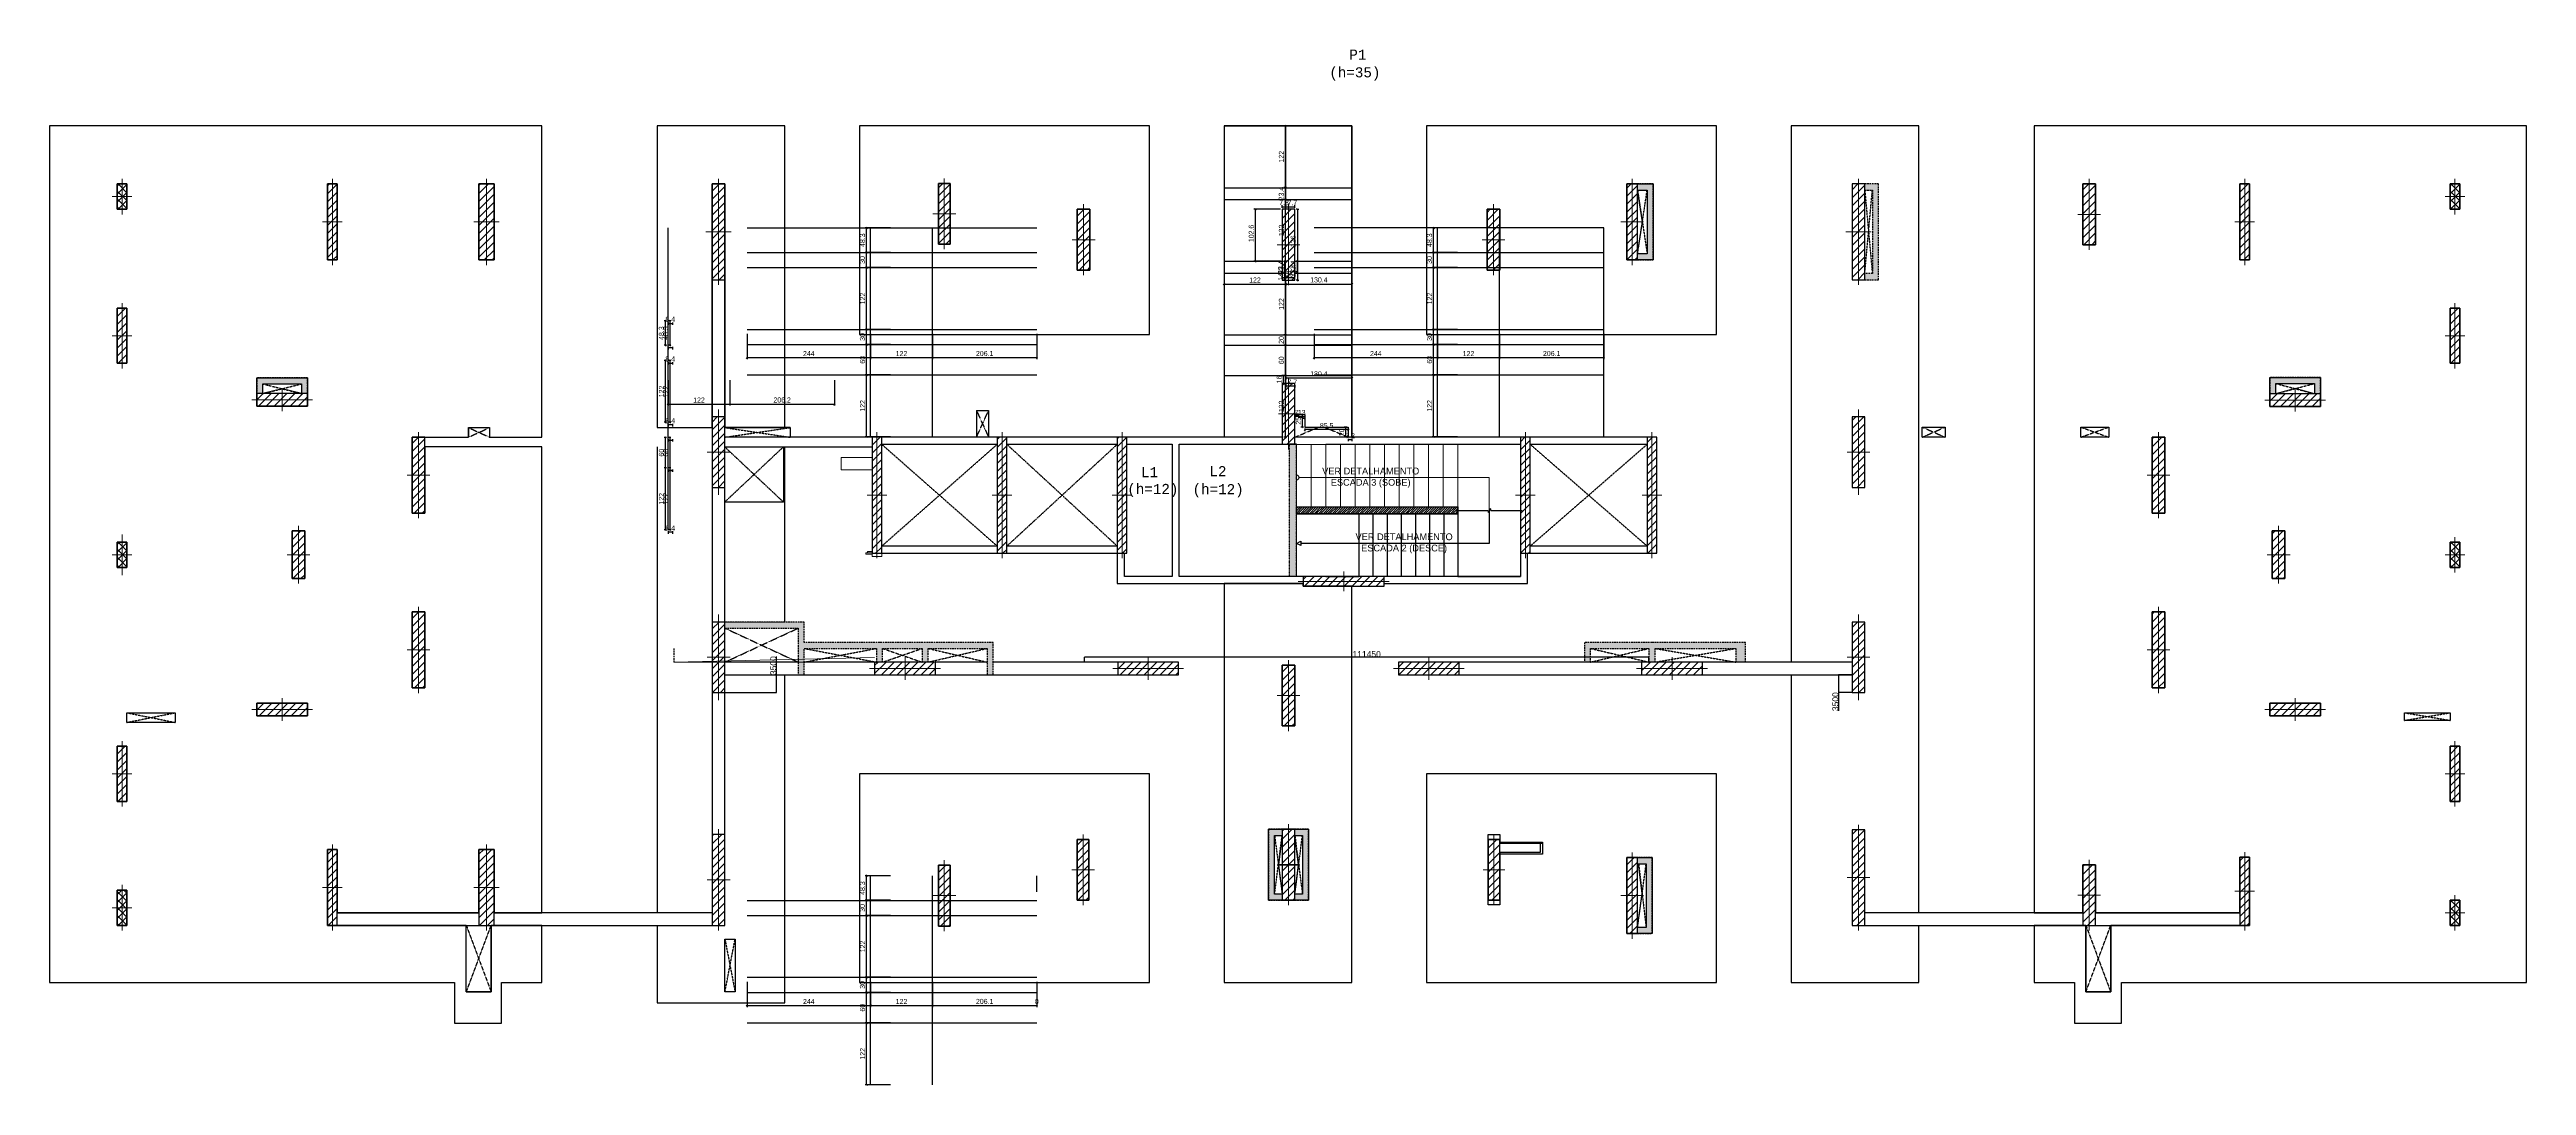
# Model space of a CAD drawing. Extents: x -40810 to 33675, y -2018 to 21213.
# Drawn here: x -20328 to -15439, y 7479 to 9524 of the extents above; entities that cross this region are included whole.
import ezdxf

# ---------------------------------------------------------------- set-up
doc = ezdxf.new("R2010")
doc.units = 0
for name, pattern in [('DASHDOT2', [0.5, 0.25, -0.125, 0, -0.125]), ('HIDDEN2', [4.7625, 3.175, -1.5875]), ('TRAZO_HUECO', [0.75, 0.5, -0.25])]:
    doc.linetypes.add(name, pattern=pattern)
doc.layers.get('0').update_dxf_attribs({"color": 1, "lineweight": 9})
for name, color, linetype in [('1', 5, 'Continuous'), ('13', 7, 'Continuous'), ('237', 5, 'Continuous'), ('241', 7, 'TRAZO_HUECO'), ('3', 2, 'Continuous'), ('4', 2, 'Continuous'), ('A_htc_alv', 7, 'Continuous'), ('AR-COTA-EXE-50', 7, 'Continuous'), ('COTA', 241, 'Continuous'), ('cotas', 4, 'Continuous'), ('Nível', 160, 'Continuous'), ('SARR_2.2x7', 40, 'Continuous')]:
    doc.layers.add(name, color=color, linetype=linetype)
for name, color, linetype, lineweight in [('CONCRETO', 251, 'Continuous', 25), ('ESC_DEGRAU', 2, 'Continuous', 0), ('PILAR_EIXOS', 1, 'Continuous', 0), ('PILAR_HACH', 4, 'Continuous', 0)]:
    doc.layers.add(name, color=color, linetype=linetype, lineweight=lineweight)
doc.styles.add('ARIAL', font='arial.ttf', dxfattribs={"height": 12})
doc.styles.add('COTA TECNICA', font='techl___.ttf', dxfattribs={"height": 10})
doc.styles.add('CYPETXT_romans', font='arial.ttf', dxfattribs={"height": 0.2})
doc.styles.add('TQS_LUCIDA_CONSOLE', font='lucon.TTF')
doc.dimstyles.new('AVILLA 100', dxfattribs={"dimtxt": 0.13, "dimasz": 0.05, "dimexe": 0.05, "dimexo": 0.05, "dimgap": 0.01, "dimtad": 3, "dimdec": 0, "dimlfac": 100, "dimzin": 1, "dimdsep": 46, "dimtxsty": 'ARIAL', "dimblk": 'ORIGIN', "dimcen": 1.5, "dimclrd": 10, "dimclre": 10, "dimclrt": 7, "dimadec": 0, "dimazin": 0, "dimtfac": 1, "dimtdec": 0, "dimtmove": 0, "dimatfit": 1, "dimfxl": 1, "dimarcsym": 0})
doc.dimstyles.new('PAINEL-NOVA', dxfattribs={"dimtxt": 10, "dimasz": 3, "dimexe": 3, "dimexo": 3, "dimgap": 3, "dimtad": 1, "dimdec": 1, "dimzin": 12, "dimdsep": 46, "dimtxsty": 'COTA TECNICA', "dimblk1": 'OBLIQUE', "dimblk2": 'OBLIQUE', "dimsah": 1, "dimcen": 0.9, "dimclrd": 4, "dimclre": 4, "dimclrt": 240, "dimadec": 1, "dimazin": 3, "dimtfac": 1, "dimtdec": 1, "dimtix": 1, "dimtmove": 0, "dimatfit": 3, "dimfxl": 1, "dimtolj": 1, "dimtzin": 12, "dimarcsym": 0})
pattern_1 = [(45, (-102746, 37562.088), (-7.8577241, 7.8577241), [])]
pattern_2 = [(45, (43903.912, 22435.237), (-7.8577241, 7.8577241), []), (135, (43903.912, 22435.237), (-7.8577241, -7.8577241), [])]
pattern_3 = [(45, (33903.912, 13435.237), (-7.857724, 7.857724), [])]

# ---------------------------------------------------------------- blocks, each defined once
blk = doc.blocks.new('ESCADA 2 (DESCE)')
at = {"layer": 'cotas', "linetype": 'Continuous'}
h = blk.add_hatch(dxfattribs=at)
h.set_pattern_fill('ANSI31', color=8, scale=0.02)
h.set_pattern_definition([(45, (2272.60032, 1511.056013), (-0.04490128, 0.04490128), [])])
h.paths.add_polyline_path([(2313.696, 1482.134), (2316.886, 1482.134), (2316.886, 1481.994), (2313.696, 1481.994)])
at = {"layer": 'cotas', "color": 8, "linetype": 'Continuous'}
for p, q in [((2314.926, 1481.994), (2314.926, 1480.759)), ((2315.206, 1481.994), (2315.206, 1480.759)), ((2315.486, 1481.994), (2315.486, 1480.759)), ((2315.766, 1481.994), (2315.766, 1480.759)), ((2316.046, 1481.994), (2316.046, 1480.759)), ((2316.326, 1481.994), (2316.326, 1480.759)), ((2316.606, 1481.994), (2316.606, 1480.759)), ((2316.886, 1482.064), (2316.886, 1482.134)), ((2316.886, 1482.064), (2316.886, 1480.759)), ((2314.276, 1480.759), (2314.926, 1480.759)), ((2316.886, 1480.759), (2314.926, 1480.759)), ((2316.886, 1480.759), (2318.121, 1480.759))]:
    blk.add_line(p, q, dxfattribs=at)
for points in [[(2313.696, 1482.134), (2316.886, 1482.134), (2316.886, 1481.994), (2313.696, 1481.994)], [(2313.786, 1481.367), (2313.696, 1481.412), (2313.786, 1481.457), (2313.786, 1481.367)]]:
    blk.add_lwpolyline(points, close=True, dxfattribs=at)
for points in [[(2317.504, 1482.064), (2317.504, 1481.412), (2316.886, 1481.412), (2314.926, 1481.412), (2314.601, 1481.412), (2313.786, 1481.412)], [(2316.856, 1482.064), (2317.474, 1482.064), (2317.489, 1482.023), (2317.519, 1482.105), (2317.534, 1482.064), (2318.151, 1482.064)]]:
    blk.add_lwpolyline(points, dxfattribs=at)
at = {"color": 8, "insert": (2314.561, 1481.609), "char_height": 0.13333, "width": 2.52432, "attachment_point": 1, "rotation": 360, "style": 'CYPETXT_romans'}
blk.add_mtext('\\pxqc;{\\W0.975;VER DETALHAMENTO\\PESCADA 2 (DESCE)}', dxfattribs=at)
blk = doc.blocks.new('ESCADA 3 (SOBE)')
at = {"layer": 'ESC_DEGRAU'}
h = blk.add_hatch(dxfattribs=at)
h.set_pattern_fill('ANSI31', color=8, scale=0.02)
h.set_pattern_definition([(45, (2283.11007, 1511.101934), (-0.04490128, 0.04490128), [])])
h.paths.add_polyline_path([(2324.206, 1482.18), (2327.396, 1482.18), (2327.396, 1482.04), (2324.206, 1482.04)])
at = {"layer": 'cotas', "color": 8, "linetype": 'Continuous'}
blk.add_line((2328.631, 1483.415), (2327.396, 1483.415), dxfattribs=at)
blk.add_lwpolyline([(2327.366, 1482.11), (2327.983, 1482.11), (2327.998, 1482.069), (2328.028, 1482.151), (2328.043, 1482.11), (2328.661, 1482.11)], dxfattribs=at)
at = {"layer": 'ESC_DEGRAU', "color": 8}
for p, q in [((2324.206, 1483.415), (2327.396, 1483.415)), ((2324.496, 1482.18), (2324.496, 1483.415)), ((2324.786, 1482.18), (2324.786, 1483.415)), ((2325.076, 1482.18), (2325.076, 1483.415)), ((2325.366, 1482.18), (2325.366, 1483.415)), ((2325.656, 1482.18), (2325.656, 1483.415)), ((2325.946, 1482.18), (2325.946, 1483.415)), ((2326.236, 1482.18), (2326.236, 1483.415)), ((2326.526, 1482.18), (2326.526, 1483.415)), ((2326.816, 1482.18), (2326.816, 1483.415)), ((2327.106, 1482.18), (2327.106, 1483.415)), ((2327.396, 1482.11), (2327.396, 1483.415)), ((2327.396, 1482.11), (2327.396, 1482.04))]:
    blk.add_line(p, q, dxfattribs=at)
blk.add_lwpolyline([(2324.256, 1482.762), (2327.396, 1482.762), (2328.013, 1482.762), (2328.013, 1482.11)], dxfattribs=at)
blk.add_lwpolyline([(2324.206, 1482.18), (2327.396, 1482.18), (2327.396, 1482.04), (2324.206, 1482.04)], close=True, dxfattribs=at)
blk.add_arc((2324.206, 1482.762), 0.05, 270, 90, dxfattribs=at)
at = {"layer": 'ESC_DEGRAU', "color": 8, "insert": (2324.411, 1482.955), "char_height": 0.13333, "width": 2.52432, "attachment_point": 1, "rotation": 360, "style": 'CYPETXT_romans'}
blk.add_mtext('\\pxqc;{\\W0.975;VER DETALHAMENTO\\PESCADA 3 (SOBE)}', dxfattribs=at)
blk = doc.blocks.new('Eixos do pilar')
at = {"layer": 'PILAR_EIXOS'}
for p, q in [((0, -0.5), (0, 0.5)), ((-0.5, 0), (0.5, 0))]:
    blk.add_line(p, q, dxfattribs=at)
blk = doc.blocks.new('_Origin')
at = {"color": 0, "linetype": 'ByBlock', "lineweight": -2}
blk.add_line((0, 0), (-1, 0), dxfattribs=at)
blk.add_circle((0, 0), 0.5, dxfattribs=at)
blk = doc.blocks.new('*D3284')
at = {"layer": 'AR-COTA-EXE-50', "color": 10, "lineweight": -2, "transparency": 16777216}
for p, q in [((-16770.1, 8290), (-16796.9, 8290)), ((-16796.8, 8290.1), (-16796.8, 8290.1)), ((-16796.8, 8290), (-16796.8, 8255)), ((-16770.1, 8255), (-16796.9, 8255)), ((-16796.8, 8255), (-16796.8, 8219.1))]:
    blk.add_line(p, q, dxfattribs=at)
at = {"layer": 'Defpoints', "color": 0, "transparency": 16777216}
for p in [(-16770.1, 8290), (-16796.8, 8255), (-16770.1, 8255)]:
    blk.add_point(p, dxfattribs=at)
at = {"layer": 'AR-COTA-EXE-50', "color": 10, "lineweight": -2, "transparency": 16777216, "xscale": 0.05, "yscale": 0.05, "zscale": 0.05}
for p, rotation in [((-16796.8, 8290), 270), ((-16796.8, 8255), 90)]:
    blk.add_blockref('_Origin', p, dxfattribs=dict(at, rotation=rotation))
at = {"layer": 'AR-COTA-EXE-50', "color": 7, "transparency": 16777216, "insert": (-16803, 8237), "char_height": 12, "attachment_point": 5, "rotation": 90, "style": 'ARIAL'}
blk.add_mtext('3500', dxfattribs=at)
blk = doc.blocks.new('*D3285')
at = {"layer": 'Defpoints', "color": 0, "transparency": 16777216}
for p in [(-18995.1, 8290), (-18893.3, 8290), (-18995.1, 8255)]:
    blk.add_point(p, dxfattribs=at)
at = {"layer": 'PILAR_HACH', "color": 10, "lineweight": -2, "transparency": 16777216}
for p, q in [((-18893.3, 8290.1), (-18893.3, 8326)), ((-18995, 8290), (-18893.3, 8290)), ((-18893.3, 8255), (-18893.3, 8290)), ((-18995, 8255), (-18893.3, 8255)), ((-18893.3, 8255), (-18893.3, 8254.9))]:
    blk.add_line(p, q, dxfattribs=at)
at = {"layer": 'PILAR_HACH', "color": 10, "lineweight": -2, "transparency": 16777216, "xscale": 0.05, "yscale": 0.05, "zscale": 0.05}
for p, rotation in [((-18893.3, 8290), 270), ((-18893.3, 8255), 90)]:
    blk.add_blockref('_Origin', p, dxfattribs=dict(at, rotation=rotation))
at = {"layer": 'PILAR_HACH', "color": 7, "transparency": 16777216, "insert": (-18899.5, 8308.1), "char_height": 12, "attachment_point": 5, "rotation": 90, "style": 'ARIAL'}
blk.add_mtext('3500', dxfattribs=at)
blk = doc.blocks.new('*D3286')
at = {"layer": 'Defpoints', "color": 0, "transparency": 16777216}
for p in [(-18285.6, 8324.6), (-18285.6, 8315), (-17171.1, 8315)]:
    blk.add_point(p, dxfattribs=at)
at = {"layer": 'PILAR_HACH', "color": 10, "lineweight": -2, "transparency": 16777216}
for p, q in [((-18285.6, 8315.1), (-18285.6, 8324.6)), ((-17171.1, 8324.6), (-18285.5, 8324.6)), ((-17171.1, 8315.1), (-17171.1, 8324.6))]:
    blk.add_line(p, q, dxfattribs=at)
at = {"layer": 'PILAR_HACH', "color": 10, "lineweight": -2, "transparency": 16777216, "xscale": 0.05, "yscale": 0.05, "zscale": 0.05, "rotation": 180}
blk.add_blockref('_Origin', (-18285.6, 8324.6), dxfattribs=at)
at = {"layer": 'PILAR_HACH', "color": 10, "lineweight": -2, "transparency": 16777216, "xscale": 0.05, "yscale": 0.05, "zscale": 0.05}
blk.add_blockref('_Origin', (-17171.1, 8324.6), dxfattribs=at)
at = {"layer": 'PILAR_HACH', "color": 7, "transparency": 16777216, "insert": (-17728.3, 8330.7), "char_height": 12, "attachment_point": 5, "style": 'ARIAL'}
blk.add_mtext('111450', dxfattribs=at)
blk = doc.blocks.new('_Oblique')
at = {"color": 0, "linetype": 'ByBlock', "lineweight": -2}
blk.add_line((-0.5, -0.5), (0.5, 0.5), dxfattribs=at)
blk = doc.blocks.new('*D3287')
at = {"layer": 'COTA', "color": 4, "linetype": 'Continuous', "lineweight": -2, "ltscale": 30, "transparency": 16777216}
for p, q in [((-19107.3, 8871.4), (-19107.3, 8821.4)), ((-18985.3, 8871.4), (-18985.3, 8821.4)), ((-19107.3, 8824.4), (-18985.3, 8824.4))]:
    blk.add_line(p, q, dxfattribs=at)
at = {"layer": 'Defpoints', "color": 0, "linetype": 'Continuous', "ltscale": 30, "transparency": 16777216}
for p in [(-19107.3, 8874.4), (-18985.3, 8874.4), (-18985.3, 8824.4)]:
    blk.add_point(p, dxfattribs=at)
at = {"layer": 'COTA', "color": 4, "linetype": 'Continuous', "lineweight": -2, "ltscale": 30, "transparency": 16777216, "xscale": 3, "yscale": 3, "zscale": 3, "rotation": 180}
blk.add_blockref('_Oblique', (-19107.3, 8824.4), dxfattribs=at)
at = {"layer": 'COTA', "color": 4, "linetype": 'Continuous', "lineweight": -2, "ltscale": 30, "transparency": 16777216, "xscale": 3, "yscale": 3, "zscale": 3}
blk.add_blockref('_Oblique', (-18985.3, 8824.4), dxfattribs=at)
at = {"layer": 'COTA', "color": 240, "linetype": 'Continuous', "ltscale": 30, "transparency": 16777216, "insert": (-19046.3, 8832.4), "char_height": 10, "attachment_point": 5, "style": 'COTA TECNICA'}
blk.add_mtext('\\A1;122', dxfattribs=at)
blk = doc.blocks.new('*D3288')
at = {"layer": 'COTA', "color": 4, "linetype": 'Continuous', "lineweight": -2, "ltscale": 30, "transparency": 16777216}
for p, q in [((-18985.3, 8871.4), (-18985.3, 8821.4)), ((-18779.1, 8871.4), (-18779.1, 8821.4)), ((-18985.3, 8824.4), (-18779.1, 8824.4))]:
    blk.add_line(p, q, dxfattribs=at)
at = {"layer": 'Defpoints', "color": 0, "linetype": 'Continuous', "ltscale": 30, "transparency": 16777216}
for p in [(-18985.3, 8874.4), (-18779.1, 8874.4), (-18779.1, 8824.4)]:
    blk.add_point(p, dxfattribs=at)
at = {"layer": 'COTA', "color": 4, "linetype": 'Continuous', "lineweight": -2, "ltscale": 30, "transparency": 16777216, "xscale": 3, "yscale": 3, "zscale": 3, "rotation": 180}
blk.add_blockref('_Oblique', (-18985.3, 8824.4), dxfattribs=at)
at = {"layer": 'COTA', "color": 4, "linetype": 'Continuous', "lineweight": -2, "ltscale": 30, "transparency": 16777216, "xscale": 3, "yscale": 3, "zscale": 3}
blk.add_blockref('_Oblique', (-18779.1, 8824.4), dxfattribs=at)
at = {"layer": 'COTA', "color": 240, "linetype": 'Continuous', "ltscale": 30, "transparency": 16777216, "insert": (-18882.2, 8832.5), "char_height": 10, "attachment_point": 5, "style": 'COTA TECNICA'}
blk.add_mtext('\\A1;206.2', dxfattribs=at)
blk = doc.blocks.new('*D3289')
at = {"layer": 'COTA', "color": 4, "linetype": 'Continuous', "lineweight": -2, "ltscale": 30, "transparency": 16777216}
for p, q in [((-19107.3, 8573.5), (-19107.3, 8568.5)), ((-19098.9, 8571.5), (-19107.3, 8571.5)), ((-19098.9, 8573.5), (-19098.9, 8568.5))]:
    blk.add_line(p, q, dxfattribs=at)
at = {"layer": 'Defpoints', "color": 0, "linetype": 'Continuous', "ltscale": 30, "transparency": 16777216}
for p in [(-19107.3, 8576.5), (-19107.3, 8571.5), (-19098.9, 8576.5)]:
    blk.add_point(p, dxfattribs=at)
at = {"layer": 'COTA', "color": 240, "linetype": 'Continuous', "ltscale": 30, "transparency": 16777216, "insert": (-19103.1, 8579.5), "char_height": 10, "attachment_point": 5, "style": 'COTA TECNICA'}
blk.add_mtext('\\A1;8.4', dxfattribs=at)
blk = doc.blocks.new('*D3290')
at = {"layer": 'COTA', "color": 4, "linetype": 'Continuous', "lineweight": -2, "ltscale": 30, "transparency": 16777216}
for p, q in [((-19110.3, 8698.5), (-19115.3, 8698.5)), ((-19112.3, 8576.5), (-19112.3, 8698.5)), ((-19110.3, 8576.5), (-19115.3, 8576.5))]:
    blk.add_line(p, q, dxfattribs=at)
at = {"layer": 'Defpoints', "color": 0, "linetype": 'Continuous', "ltscale": 30, "transparency": 16777216}
for p in [(-19112.3, 8698.5), (-19107.3, 8698.5), (-19107.3, 8576.5)]:
    blk.add_point(p, dxfattribs=at)
at = {"layer": 'COTA', "color": 4, "linetype": 'Continuous', "lineweight": -2, "ltscale": 30, "transparency": 16777216, "xscale": 3, "yscale": 3, "zscale": 3}
for p, rotation in [((-19112.3, 8698.5), 90), ((-19112.3, 8576.5), 270)]:
    blk.add_blockref('_Oblique', p, dxfattribs=dict(at, rotation=rotation))
at = {"layer": 'COTA', "color": 240, "linetype": 'Continuous', "ltscale": 30, "transparency": 16777216, "insert": (-19120.3, 8637.5), "char_height": 10, "attachment_point": 5, "rotation": 90, "style": 'COTA TECNICA'}
blk.add_mtext('\\A1;122', dxfattribs=at)
blk = doc.blocks.new('*D3291')
at = {"layer": 'COTA', "color": 4, "linetype": 'Continuous', "lineweight": -2, "ltscale": 30, "transparency": 16777216}
for p, q in [((-19107.3, 8695.5), (-19107.3, 8690.5)), ((-19107.3, 8693.5), (-19098.9, 8693.5)), ((-19098.9, 8695.5), (-19098.9, 8690.5))]:
    blk.add_line(p, q, dxfattribs=at)
at = {"layer": 'Defpoints', "color": 0, "linetype": 'Continuous', "ltscale": 30, "transparency": 16777216}
for p in [(-19107.3, 8698.5), (-19098.9, 8698.5), (-19098.9, 8693.5)]:
    blk.add_point(p, dxfattribs=at)
at = {"layer": 'COTA', "color": 240, "linetype": 'Continuous', "ltscale": 30, "transparency": 16777216, "insert": (-19103.1, 8701.5), "char_height": 10, "attachment_point": 5, "style": 'COTA TECNICA'}
blk.add_mtext('\\A1;8.4', dxfattribs=at)
blk = doc.blocks.new('*D3292')
at = {"layer": 'COTA', "color": 4, "linetype": 'Continuous', "lineweight": -2, "ltscale": 30, "transparency": 16777216}
for p, q in [((-19101.9, 8698.5), (-19106.9, 8698.5)), ((-19103.9, 8698.5), (-19103.9, 8576.5)), ((-19101.9, 8576.5), (-19106.9, 8576.5))]:
    blk.add_line(p, q, dxfattribs=at)
at = {"layer": 'Defpoints', "color": 0, "linetype": 'Continuous', "ltscale": 30, "transparency": 16777216}
for p in [(-19098.9, 8698.5), (-19103.9, 8576.5), (-19098.9, 8576.5)]:
    blk.add_point(p, dxfattribs=at)
at = {"layer": 'COTA', "color": 4, "linetype": 'Continuous', "lineweight": -2, "ltscale": 30, "transparency": 16777216, "xscale": 3, "yscale": 3, "zscale": 3}
for p, rotation in [((-19103.9, 8698.5), 90), ((-19103.9, 8576.5), 270)]:
    blk.add_blockref('_Oblique', p, dxfattribs=dict(at, rotation=rotation))
at = {"layer": 'COTA', "color": 240, "linetype": 'Continuous', "ltscale": 30, "transparency": 16777216, "insert": (-19111.9, 8637.5), "char_height": 10, "attachment_point": 5, "rotation": 90, "style": 'COTA TECNICA'}
blk.add_mtext('\\A1;122', dxfattribs=at)
blk = doc.blocks.new('*D3293')
at = {"layer": 'COTA', "color": 4, "linetype": 'Continuous', "lineweight": -2, "ltscale": 30, "transparency": 16777216}
for p, q in [((-19107.3, 8695.5), (-19107.3, 8690.5)), ((-19098.9, 8693.5), (-19107.3, 8693.5)), ((-19098.9, 8695.5), (-19098.9, 8690.5))]:
    blk.add_line(p, q, dxfattribs=at)
at = {"layer": 'Defpoints', "color": 0, "linetype": 'Continuous', "ltscale": 30, "transparency": 16777216}
for p in [(-19107.3, 8698.5), (-19107.3, 8693.5), (-19098.9, 8698.5)]:
    blk.add_point(p, dxfattribs=at)
at = {"layer": 'COTA', "color": 240, "linetype": 'Continuous', "ltscale": 30, "transparency": 16777216, "insert": (-19103.1, 8701.5), "char_height": 10, "attachment_point": 5, "style": 'COTA TECNICA'}
blk.add_mtext('\\A1;8.4', dxfattribs=at)
blk = doc.blocks.new('*D3294')
at = {"layer": 'COTA', "color": 4, "linetype": 'Continuous', "lineweight": -2, "ltscale": 30, "transparency": 16777216}
for p, q in [((-19110.3, 8758.5), (-19115.3, 8758.5)), ((-19112.3, 8698.5), (-19112.3, 8758.5)), ((-19110.3, 8698.5), (-19115.3, 8698.5))]:
    blk.add_line(p, q, dxfattribs=at)
at = {"layer": 'Defpoints', "color": 0, "linetype": 'Continuous', "ltscale": 30, "transparency": 16777216}
for p in [(-19112.3, 8758.5), (-19107.3, 8758.5), (-19107.3, 8698.5)]:
    blk.add_point(p, dxfattribs=at)
at = {"layer": 'COTA', "color": 4, "linetype": 'Continuous', "lineweight": -2, "ltscale": 30, "transparency": 16777216, "xscale": 3, "yscale": 3, "zscale": 3}
for p, rotation in [((-19112.3, 8758.5), 90), ((-19112.3, 8698.5), 270)]:
    blk.add_blockref('_Oblique', p, dxfattribs=dict(at, rotation=rotation))
at = {"layer": 'COTA', "color": 240, "linetype": 'Continuous', "ltscale": 30, "transparency": 16777216, "insert": (-19120.4, 8728.5), "char_height": 10, "attachment_point": 5, "rotation": 90, "style": 'COTA TECNICA'}
blk.add_mtext('\\A1;60', dxfattribs=at)
blk = doc.blocks.new('*D3295')
at = {"layer": 'COTA', "color": 4, "linetype": 'Continuous', "lineweight": -2, "ltscale": 30, "transparency": 16777216}
for p, q in [((-19107.3, 8755.5), (-19107.3, 8750.5)), ((-19107.3, 8753.5), (-19098.9, 8753.5)), ((-19098.9, 8755.5), (-19098.9, 8750.5))]:
    blk.add_line(p, q, dxfattribs=at)
at = {"layer": 'Defpoints', "color": 0, "linetype": 'Continuous', "ltscale": 30, "transparency": 16777216}
for p in [(-19107.3, 8758.5), (-19098.9, 8758.5), (-19098.9, 8753.5)]:
    blk.add_point(p, dxfattribs=at)
at = {"layer": 'COTA', "color": 240, "linetype": 'Continuous', "ltscale": 30, "transparency": 16777216, "insert": (-19103.1, 8761.5), "char_height": 10, "attachment_point": 5, "style": 'COTA TECNICA'}
blk.add_mtext('\\A1;8.4', dxfattribs=at)
blk = doc.blocks.new('*D3296')
at = {"layer": 'COTA', "color": 4, "linetype": 'Continuous', "lineweight": -2, "ltscale": 30, "transparency": 16777216}
for p, q in [((-19101.9, 8758.5), (-19106.9, 8758.5)), ((-19103.9, 8758.5), (-19103.9, 8698.5)), ((-19101.9, 8698.5), (-19106.9, 8698.5))]:
    blk.add_line(p, q, dxfattribs=at)
at = {"layer": 'Defpoints', "color": 0, "linetype": 'Continuous', "ltscale": 30, "transparency": 16777216}
for p in [(-19098.9, 8758.5), (-19103.9, 8698.5), (-19098.9, 8698.5)]:
    blk.add_point(p, dxfattribs=at)
at = {"layer": 'COTA', "color": 4, "linetype": 'Continuous', "lineweight": -2, "ltscale": 30, "transparency": 16777216, "xscale": 3, "yscale": 3, "zscale": 3}
for p, rotation in [((-19103.9, 8758.5), 90), ((-19103.9, 8698.5), 270)]:
    blk.add_blockref('_Oblique', p, dxfattribs=dict(at, rotation=rotation))
at = {"layer": 'COTA', "color": 240, "linetype": 'Continuous', "ltscale": 30, "transparency": 16777216, "insert": (-19112, 8728.5), "char_height": 10, "attachment_point": 5, "rotation": 90, "style": 'COTA TECNICA'}
blk.add_mtext('\\A1;60', dxfattribs=at)
blk = doc.blocks.new('*D3297')
at = {"layer": 'COTA', "color": 4, "linetype": 'Continuous', "lineweight": -2, "ltscale": 30, "transparency": 16777216}
for p, q in [((-19107.3, 8785.5), (-19107.3, 8780.5)), ((-19098.9, 8783.5), (-19107.3, 8783.5)), ((-19098.9, 8785.5), (-19098.9, 8780.5))]:
    blk.add_line(p, q, dxfattribs=at)
at = {"layer": 'Defpoints', "color": 0, "linetype": 'Continuous', "ltscale": 30, "transparency": 16777216}
for p in [(-19107.3, 8788.5), (-19107.3, 8783.5), (-19098.9, 8788.5)]:
    blk.add_point(p, dxfattribs=at)
at = {"layer": 'COTA', "color": 240, "linetype": 'Continuous', "ltscale": 30, "transparency": 16777216, "insert": (-19103.1, 8791.5), "char_height": 10, "attachment_point": 5, "style": 'COTA TECNICA'}
blk.add_mtext('\\A1;8.4', dxfattribs=at)
blk = doc.blocks.new('*D3298')
at = {"layer": 'COTA', "color": 4, "linetype": 'Continuous', "lineweight": -2, "ltscale": 30, "transparency": 16777216}
for p, q in [((-19110.3, 8910.5), (-19115.3, 8910.5)), ((-19112.3, 8788.5), (-19112.3, 8910.5)), ((-19110.3, 8788.5), (-19115.3, 8788.5))]:
    blk.add_line(p, q, dxfattribs=at)
at = {"layer": 'Defpoints', "color": 0, "linetype": 'Continuous', "ltscale": 30, "transparency": 16777216}
for p in [(-19112.3, 8910.5), (-19107.3, 8910.5), (-19107.3, 8788.5)]:
    blk.add_point(p, dxfattribs=at)
at = {"layer": 'COTA', "color": 4, "linetype": 'Continuous', "lineweight": -2, "ltscale": 30, "transparency": 16777216, "xscale": 3, "yscale": 3, "zscale": 3}
for p, rotation in [((-19112.3, 8910.5), 90), ((-19112.3, 8788.5), 270)]:
    blk.add_blockref('_Oblique', p, dxfattribs=dict(at, rotation=rotation))
at = {"layer": 'COTA', "color": 240, "linetype": 'Continuous', "ltscale": 30, "transparency": 16777216, "insert": (-19120.3, 8849.5), "char_height": 10, "attachment_point": 5, "rotation": 90, "style": 'COTA TECNICA'}
blk.add_mtext('\\A1;122', dxfattribs=at)
blk = doc.blocks.new('*D3299')
at = {"layer": 'COTA', "color": 4, "linetype": 'Continuous', "lineweight": -2, "ltscale": 30, "transparency": 16777216}
for p, q in [((-19107.3, 8907.5), (-19107.3, 8902.5)), ((-19107.3, 8905.5), (-19098.9, 8905.5)), ((-19098.9, 8907.5), (-19098.9, 8902.5))]:
    blk.add_line(p, q, dxfattribs=at)
at = {"layer": 'Defpoints', "color": 0, "linetype": 'Continuous', "ltscale": 30, "transparency": 16777216}
for p in [(-19107.3, 8910.5), (-19098.9, 8910.5), (-19098.9, 8905.5)]:
    blk.add_point(p, dxfattribs=at)
at = {"layer": 'COTA', "color": 240, "linetype": 'Continuous', "ltscale": 30, "transparency": 16777216, "insert": (-19103.1, 8913.5), "char_height": 10, "attachment_point": 5, "style": 'COTA TECNICA'}
blk.add_mtext('\\A1;8.4', dxfattribs=at)
blk = doc.blocks.new('*D3300')
at = {"layer": 'COTA', "color": 4, "linetype": 'Continuous', "lineweight": -2, "ltscale": 30, "transparency": 16777216}
for p, q in [((-19101.9, 8910.5), (-19106.9, 8910.5)), ((-19103.9, 8910.5), (-19103.9, 8788.5)), ((-19101.9, 8788.5), (-19106.9, 8788.5))]:
    blk.add_line(p, q, dxfattribs=at)
at = {"layer": 'Defpoints', "color": 0, "linetype": 'Continuous', "ltscale": 30, "transparency": 16777216}
for p in [(-19098.9, 8910.5), (-19103.9, 8788.5), (-19098.9, 8788.5)]:
    blk.add_point(p, dxfattribs=at)
at = {"layer": 'COTA', "color": 4, "linetype": 'Continuous', "lineweight": -2, "ltscale": 30, "transparency": 16777216, "xscale": 3, "yscale": 3, "zscale": 3}
for p, rotation in [((-19103.9, 8910.5), 90), ((-19103.9, 8788.5), 270)]:
    blk.add_blockref('_Oblique', p, dxfattribs=dict(at, rotation=rotation))
at = {"layer": 'COTA', "color": 240, "linetype": 'Continuous', "ltscale": 30, "transparency": 16777216, "insert": (-19111.9, 8849.5), "char_height": 10, "attachment_point": 5, "rotation": 90, "style": 'COTA TECNICA'}
blk.add_mtext('\\A1;122', dxfattribs=at)
blk = doc.blocks.new('*D3301')
at = {"layer": 'COTA', "color": 4, "linetype": 'Continuous', "lineweight": -2, "ltscale": 30, "transparency": 16777216}
for p, q in [((-19107.3, 8937.5), (-19107.3, 8932.5)), ((-19098.9, 8935.5), (-19107.3, 8935.5)), ((-19098.9, 8937.5), (-19098.9, 8932.5))]:
    blk.add_line(p, q, dxfattribs=at)
at = {"layer": 'Defpoints', "color": 0, "linetype": 'Continuous', "ltscale": 30, "transparency": 16777216}
for p in [(-19107.3, 8940.5), (-19107.3, 8935.5), (-19098.9, 8940.5)]:
    blk.add_point(p, dxfattribs=at)
at = {"layer": 'COTA', "color": 240, "linetype": 'Continuous', "ltscale": 30, "transparency": 16777216, "insert": (-19103.1, 8943.5), "char_height": 10, "attachment_point": 5, "style": 'COTA TECNICA'}
blk.add_mtext('\\A1;8.4', dxfattribs=at)
blk = doc.blocks.new('*D3302')
at = {"layer": 'COTA', "color": 4, "linetype": 'Continuous', "lineweight": -2, "ltscale": 30, "transparency": 16777216}
for p, q in [((-19110.3, 8988.8), (-19115.3, 8988.8)), ((-19112.3, 8940.5), (-19112.3, 8988.8)), ((-19110.3, 8940.5), (-19115.3, 8940.5))]:
    blk.add_line(p, q, dxfattribs=at)
at = {"layer": 'Defpoints', "color": 0, "linetype": 'Continuous', "ltscale": 30, "transparency": 16777216}
for p in [(-19112.3, 8988.8), (-19107.3, 8988.8), (-19107.3, 8940.5)]:
    blk.add_point(p, dxfattribs=at)
at = {"layer": 'COTA', "color": 4, "linetype": 'Continuous', "lineweight": -2, "ltscale": 30, "transparency": 16777216, "xscale": 3, "yscale": 3, "zscale": 3}
for p, rotation in [((-19112.3, 8988.8), 90), ((-19112.3, 8940.5), 270)]:
    blk.add_blockref('_Oblique', p, dxfattribs=dict(at, rotation=rotation))
at = {"layer": 'COTA', "color": 240, "linetype": 'Continuous', "ltscale": 30, "transparency": 16777216, "insert": (-19120.5, 8964.6), "char_height": 10, "attachment_point": 5, "rotation": 90, "style": 'COTA TECNICA'}
blk.add_mtext('\\A1;48.3', dxfattribs=at)
blk = doc.blocks.new('*D3303')
at = {"layer": 'COTA', "color": 4, "linetype": 'Continuous', "lineweight": -2, "ltscale": 30, "transparency": 16777216}
for p, q in [((-19107.3, 8985.8), (-19107.3, 8980.8)), ((-19107.3, 8983.8), (-19098.9, 8983.8)), ((-19098.9, 8985.8), (-19098.9, 8980.8))]:
    blk.add_line(p, q, dxfattribs=at)
at = {"layer": 'Defpoints', "color": 0, "linetype": 'Continuous', "ltscale": 30, "transparency": 16777216}
for p in [(-19107.3, 8988.8), (-19098.9, 8988.8), (-19098.9, 8983.8)]:
    blk.add_point(p, dxfattribs=at)
at = {"layer": 'COTA', "color": 240, "linetype": 'Continuous', "ltscale": 30, "transparency": 16777216, "insert": (-19103.1, 8991.8), "char_height": 10, "attachment_point": 5, "style": 'COTA TECNICA'}
blk.add_mtext('\\A1;8.4', dxfattribs=at)
blk = doc.blocks.new('*D3304')
at = {"layer": 'COTA', "color": 4, "linetype": 'Continuous', "lineweight": -2, "ltscale": 30, "transparency": 16777216}
for p, q in [((-19101.9, 8988.8), (-19106.9, 8988.8)), ((-19103.9, 8988.8), (-19103.9, 8940.5)), ((-19101.9, 8940.5), (-19106.9, 8940.5))]:
    blk.add_line(p, q, dxfattribs=at)
at = {"layer": 'Defpoints', "color": 0, "linetype": 'Continuous', "ltscale": 30, "transparency": 16777216}
for p in [(-19098.9, 8988.8), (-19103.9, 8940.5), (-19098.9, 8940.5)]:
    blk.add_point(p, dxfattribs=at)
at = {"layer": 'COTA', "color": 4, "linetype": 'Continuous', "lineweight": -2, "ltscale": 30, "transparency": 16777216, "xscale": 3, "yscale": 3, "zscale": 3}
for p, rotation in [((-19103.9, 8988.8), 90), ((-19103.9, 8940.5), 270)]:
    blk.add_blockref('_Oblique', p, dxfattribs=dict(at, rotation=rotation))
at = {"layer": 'COTA', "color": 240, "linetype": 'Continuous', "ltscale": 30, "transparency": 16777216, "insert": (-19112.1, 8964.6), "char_height": 10, "attachment_point": 5, "rotation": 90, "style": 'COTA TECNICA'}
blk.add_mtext('\\A1;48.3', dxfattribs=at)
blk = doc.blocks.new('*D3305')
at = {"layer": 'COTA', "color": 4, "linetype": 'Continuous', "lineweight": -2, "ltscale": 30, "transparency": 16777216}
for p, q in [((-18951.5, 8963.2), (-18951.5, 8913.2)), ((-18707.5, 8963.2), (-18707.5, 8913.2)), ((-18951.5, 8916.2), (-18707.5, 8916.2))]:
    blk.add_line(p, q, dxfattribs=at)
at = {"layer": 'Defpoints', "color": 0, "linetype": 'Continuous', "ltscale": 30, "transparency": 16777216}
for p in [(-18951.5, 8966.2), (-18707.5, 8966.2), (-18707.5, 8916.2)]:
    blk.add_point(p, dxfattribs=at)
at = {"layer": 'COTA', "color": 4, "linetype": 'Continuous', "lineweight": -2, "ltscale": 30, "transparency": 16777216, "xscale": 3, "yscale": 3, "zscale": 3, "rotation": 180}
blk.add_blockref('_Oblique', (-18951.5, 8916.2), dxfattribs=at)
at = {"layer": 'COTA', "color": 4, "linetype": 'Continuous', "lineweight": -2, "ltscale": 30, "transparency": 16777216, "xscale": 3, "yscale": 3, "zscale": 3}
blk.add_blockref('_Oblique', (-18707.5, 8916.2), dxfattribs=at)
at = {"layer": 'COTA', "color": 240, "linetype": 'Continuous', "ltscale": 30, "transparency": 16777216, "insert": (-18829.5, 8924.2), "char_height": 10, "attachment_point": 5, "style": 'COTA TECNICA'}
blk.add_mtext('\\A1;244', dxfattribs=at)
blk = doc.blocks.new('*D3306')
at = {"layer": 'COTA', "color": 4, "linetype": 'Continuous', "lineweight": -2, "ltscale": 30, "transparency": 16777216}
for p, q in [((-18707.5, 8963.2), (-18707.5, 8913.2)), ((-18585.5, 8963.2), (-18585.5, 8913.2)), ((-18707.5, 8916.2), (-18585.5, 8916.2))]:
    blk.add_line(p, q, dxfattribs=at)
at = {"layer": 'Defpoints', "color": 0, "linetype": 'Continuous', "ltscale": 30, "transparency": 16777216}
for p in [(-18707.5, 8966.2), (-18585.5, 8966.2), (-18585.5, 8916.2)]:
    blk.add_point(p, dxfattribs=at)
at = {"layer": 'COTA', "color": 4, "linetype": 'Continuous', "lineweight": -2, "ltscale": 30, "transparency": 16777216, "xscale": 3, "yscale": 3, "zscale": 3, "rotation": 180}
blk.add_blockref('_Oblique', (-18707.5, 8916.2), dxfattribs=at)
at = {"layer": 'COTA', "color": 4, "linetype": 'Continuous', "lineweight": -2, "ltscale": 30, "transparency": 16777216, "xscale": 3, "yscale": 3, "zscale": 3}
blk.add_blockref('_Oblique', (-18585.5, 8916.2), dxfattribs=at)
at = {"layer": 'COTA', "color": 240, "linetype": 'Continuous', "ltscale": 30, "transparency": 16777216, "insert": (-18646.5, 8924.2), "char_height": 10, "attachment_point": 5, "style": 'COTA TECNICA'}
blk.add_mtext('\\A1;122', dxfattribs=at)
blk = doc.blocks.new('*D3307')
at = {"layer": 'COTA', "color": 4, "linetype": 'Continuous', "lineweight": -2, "ltscale": 30, "transparency": 16777216}
for p, q in [((-18585.5, 8963.2), (-18585.5, 8913.2)), ((-18379.4, 8963.2), (-18379.4, 8913.2)), ((-18585.5, 8916.2), (-18379.4, 8916.2))]:
    blk.add_line(p, q, dxfattribs=at)
at = {"layer": 'Defpoints', "color": 0, "linetype": 'Continuous', "ltscale": 30, "transparency": 16777216}
for p in [(-18585.5, 8966.2), (-18379.4, 8966.2), (-18379.4, 8916.2)]:
    blk.add_point(p, dxfattribs=at)
at = {"layer": 'COTA', "color": 4, "linetype": 'Continuous', "lineweight": -2, "ltscale": 30, "transparency": 16777216, "xscale": 3, "yscale": 3, "zscale": 3, "rotation": 180}
blk.add_blockref('_Oblique', (-18585.5, 8916.2), dxfattribs=at)
at = {"layer": 'COTA', "color": 4, "linetype": 'Continuous', "lineweight": -2, "ltscale": 30, "transparency": 16777216, "xscale": 3, "yscale": 3, "zscale": 3}
blk.add_blockref('_Oblique', (-18379.4, 8916.2), dxfattribs=at)
at = {"layer": 'COTA', "color": 240, "linetype": 'Continuous', "ltscale": 30, "transparency": 16777216, "insert": (-18482.4, 8924.3), "char_height": 10, "attachment_point": 5, "style": 'COTA TECNICA'}
blk.add_mtext('\\A1;206.1', dxfattribs=at)
blk = doc.blocks.new('*D3308')
at = {"layer": 'COTA', "color": 4, "linetype": 'Continuous', "lineweight": -2, "ltscale": 30, "transparency": 16777216}
for p, q in [((-18668.4, 8882), (-18718.4, 8882)), ((-18715.4, 8760), (-18715.4, 8882)), ((-18668.4, 8760), (-18718.4, 8760))]:
    blk.add_line(p, q, dxfattribs=at)
at = {"layer": 'Defpoints', "color": 0, "linetype": 'Continuous', "ltscale": 30, "transparency": 16777216}
for p in [(-18715.4, 8882), (-18665.4, 8882), (-18665.4, 8760)]:
    blk.add_point(p, dxfattribs=at)
at = {"layer": 'COTA', "color": 4, "linetype": 'Continuous', "lineweight": -2, "ltscale": 30, "transparency": 16777216, "xscale": 3, "yscale": 3, "zscale": 3}
for p, rotation in [((-18715.4, 8882), 90), ((-18715.4, 8760), 270)]:
    blk.add_blockref('_Oblique', p, dxfattribs=dict(at, rotation=rotation))
at = {"layer": 'COTA', "color": 240, "linetype": 'Continuous', "ltscale": 30, "transparency": 16777216, "insert": (-18723.4, 8821), "char_height": 10, "attachment_point": 5, "rotation": 90, "style": 'COTA TECNICA'}
blk.add_mtext('\\A1;122', dxfattribs=at)
blk = doc.blocks.new('*D3309')
at = {"layer": 'COTA', "color": 4, "linetype": 'Continuous', "lineweight": -2, "ltscale": 30, "transparency": 16777216}
for p, q in [((-18668.4, 8942), (-18718.4, 8942)), ((-18715.4, 8882), (-18715.4, 8942)), ((-18668.4, 8882), (-18718.4, 8882))]:
    blk.add_line(p, q, dxfattribs=at)
at = {"layer": 'Defpoints', "color": 0, "linetype": 'Continuous', "ltscale": 30, "transparency": 16777216}
for p in [(-18715.4, 8942), (-18665.4, 8942), (-18665.4, 8882)]:
    blk.add_point(p, dxfattribs=at)
at = {"layer": 'COTA', "color": 4, "linetype": 'Continuous', "lineweight": -2, "ltscale": 30, "transparency": 16777216, "xscale": 3, "yscale": 3, "zscale": 3}
for p, rotation in [((-18715.4, 8942), 90), ((-18715.4, 8882), 270)]:
    blk.add_blockref('_Oblique', p, dxfattribs=dict(at, rotation=rotation))
at = {"layer": 'COTA', "color": 240, "linetype": 'Continuous', "ltscale": 30, "transparency": 16777216, "insert": (-18723.5, 8912), "char_height": 10, "attachment_point": 5, "rotation": 90, "style": 'COTA TECNICA'}
blk.add_mtext('\\A1;60', dxfattribs=at)
blk = doc.blocks.new('*D3310')
at = {"layer": 'COTA', "color": 4, "linetype": 'Continuous', "lineweight": -2, "ltscale": 30, "transparency": 16777216}
for p, q in [((-18668.4, 8972), (-18718.4, 8972)), ((-18715.4, 8942), (-18715.4, 8972)), ((-18668.4, 8942), (-18718.4, 8942))]:
    blk.add_line(p, q, dxfattribs=at)
at = {"layer": 'Defpoints', "color": 0, "linetype": 'Continuous', "ltscale": 30, "transparency": 16777216}
for p in [(-18715.4, 8972), (-18665.4, 8972), (-18665.4, 8942)]:
    blk.add_point(p, dxfattribs=at)
at = {"layer": 'COTA', "color": 4, "linetype": 'Continuous', "lineweight": -2, "ltscale": 30, "transparency": 16777216, "xscale": 3, "yscale": 3, "zscale": 3}
for p, rotation in [((-18715.4, 8972), 90), ((-18715.4, 8942), 270)]:
    blk.add_blockref('_Oblique', p, dxfattribs=dict(at, rotation=rotation))
at = {"layer": 'COTA', "color": 240, "linetype": 'Continuous', "ltscale": 30, "transparency": 16777216, "insert": (-18723.6, 8957), "char_height": 10, "attachment_point": 5, "rotation": 90, "style": 'COTA TECNICA'}
blk.add_mtext('\\A1;30', dxfattribs=at)
blk = doc.blocks.new('*D3311')
at = {"layer": 'COTA', "color": 4, "linetype": 'Continuous', "lineweight": -2, "ltscale": 30, "transparency": 16777216}
for p, q in [((-18668.4, 9094), (-18718.4, 9094)), ((-18715.4, 8972), (-18715.4, 9094)), ((-18668.4, 8972), (-18718.4, 8972))]:
    blk.add_line(p, q, dxfattribs=at)
at = {"layer": 'Defpoints', "color": 0, "linetype": 'Continuous', "ltscale": 30, "transparency": 16777216}
for p in [(-18715.4, 9094), (-18665.4, 9094), (-18665.4, 8972)]:
    blk.add_point(p, dxfattribs=at)
at = {"layer": 'COTA', "color": 4, "linetype": 'Continuous', "lineweight": -2, "ltscale": 30, "transparency": 16777216, "xscale": 3, "yscale": 3, "zscale": 3}
for p, rotation in [((-18715.4, 9094), 90), ((-18715.4, 8972), 270)]:
    blk.add_blockref('_Oblique', p, dxfattribs=dict(at, rotation=rotation))
at = {"layer": 'COTA', "color": 240, "linetype": 'Continuous', "ltscale": 30, "transparency": 16777216, "insert": (-18723.4, 9033), "char_height": 10, "attachment_point": 5, "rotation": 90, "style": 'COTA TECNICA'}
blk.add_mtext('\\A1;122', dxfattribs=at)
blk = doc.blocks.new('*D3312')
at = {"layer": 'COTA', "color": 4, "linetype": 'Continuous', "lineweight": -2, "ltscale": 30, "transparency": 16777216}
for p, q in [((-18668.4, 9124), (-18718.4, 9124)), ((-18715.4, 9094), (-18715.4, 9124)), ((-18668.4, 9094), (-18718.4, 9094))]:
    blk.add_line(p, q, dxfattribs=at)
at = {"layer": 'Defpoints', "color": 0, "linetype": 'Continuous', "ltscale": 30, "transparency": 16777216}
for p in [(-18715.4, 9124), (-18665.4, 9124), (-18665.4, 9094)]:
    blk.add_point(p, dxfattribs=at)
at = {"layer": 'COTA', "color": 4, "linetype": 'Continuous', "lineweight": -2, "ltscale": 30, "transparency": 16777216, "xscale": 3, "yscale": 3, "zscale": 3}
for p, rotation in [((-18715.4, 9124), 90), ((-18715.4, 9094), 270)]:
    blk.add_blockref('_Oblique', p, dxfattribs=dict(at, rotation=rotation))
at = {"layer": 'COTA', "color": 240, "linetype": 'Continuous', "ltscale": 30, "transparency": 16777216, "insert": (-18723.6, 9109), "char_height": 10, "attachment_point": 5, "rotation": 90, "style": 'COTA TECNICA'}
blk.add_mtext('\\A1;30', dxfattribs=at)
blk = doc.blocks.new('*D3313')
at = {"layer": 'COTA', "color": 4, "linetype": 'Continuous', "lineweight": -2, "ltscale": 30, "transparency": 16777216}
for p, q in [((-18668.4, 9172.3), (-18718.4, 9172.3)), ((-18715.4, 9124), (-18715.4, 9172.3)), ((-18668.4, 9124), (-18718.4, 9124))]:
    blk.add_line(p, q, dxfattribs=at)
at = {"layer": 'Defpoints', "color": 0, "linetype": 'Continuous', "ltscale": 30, "transparency": 16777216}
for p in [(-18715.4, 9172.3), (-18665.4, 9172.3), (-18665.4, 9124)]:
    blk.add_point(p, dxfattribs=at)
at = {"layer": 'COTA', "color": 4, "linetype": 'Continuous', "lineweight": -2, "ltscale": 30, "transparency": 16777216, "xscale": 3, "yscale": 3, "zscale": 3}
for p, rotation in [((-18715.4, 9172.3), 90), ((-18715.4, 9124), 270)]:
    blk.add_blockref('_Oblique', p, dxfattribs=dict(at, rotation=rotation))
at = {"layer": 'COTA', "color": 240, "linetype": 'Continuous', "ltscale": 30, "transparency": 16777216, "insert": (-18723.6, 9148.1), "char_height": 10, "attachment_point": 5, "rotation": 90, "style": 'COTA TECNICA'}
blk.add_mtext('\\A1;48.3', dxfattribs=at)
blk = doc.blocks.new('*D3314')
at = {"layer": 'COTA', "color": 4, "linetype": 'Continuous', "lineweight": -2, "ltscale": 30, "transparency": 16777216}
for p, q in [((-19107.3, 8871.4), (-19107.3, 8821.4)), ((-18985.3, 8871.4), (-18985.3, 8821.4)), ((-19107.3, 8824.4), (-18985.3, 8824.4))]:
    blk.add_line(p, q, dxfattribs=at)
at = {"layer": 'Defpoints', "color": 0, "linetype": 'Continuous', "ltscale": 30, "transparency": 16777216}
for p in [(-19107.3, 8874.4), (-18985.3, 8874.4), (-18985.3, 8824.4)]:
    blk.add_point(p, dxfattribs=at)
at = {"layer": 'COTA', "color": 4, "linetype": 'Continuous', "lineweight": -2, "ltscale": 30, "transparency": 16777216, "xscale": 3, "yscale": 3, "zscale": 3, "rotation": 180}
blk.add_blockref('_Oblique', (-19107.3, 8824.4), dxfattribs=at)
at = {"layer": 'COTA', "color": 4, "linetype": 'Continuous', "lineweight": -2, "ltscale": 30, "transparency": 16777216, "xscale": 3, "yscale": 3, "zscale": 3}
blk.add_blockref('_Oblique', (-18985.3, 8824.4), dxfattribs=at)
at = {"layer": 'COTA', "color": 240, "linetype": 'Continuous', "ltscale": 30, "transparency": 16777216, "insert": (-19046.3, 8832.4), "char_height": 10, "attachment_point": 5, "style": 'COTA TECNICA'}
blk.add_mtext('\\A1;122', dxfattribs=at)
blk = doc.blocks.new('*D3315')
at = {"layer": 'COTA', "color": 4, "linetype": 'Continuous', "lineweight": -2, "ltscale": 30, "transparency": 16777216}
for p, q in [((-18985.3, 8871.4), (-18985.3, 8821.4)), ((-18779.1, 8871.4), (-18779.1, 8821.4)), ((-18985.3, 8824.4), (-18779.1, 8824.4))]:
    blk.add_line(p, q, dxfattribs=at)
at = {"layer": 'Defpoints', "color": 0, "linetype": 'Continuous', "ltscale": 30, "transparency": 16777216}
for p in [(-18985.3, 8874.4), (-18779.1, 8874.4), (-18779.1, 8824.4)]:
    blk.add_point(p, dxfattribs=at)
at = {"layer": 'COTA', "color": 4, "linetype": 'Continuous', "lineweight": -2, "ltscale": 30, "transparency": 16777216, "xscale": 3, "yscale": 3, "zscale": 3, "rotation": 180}
blk.add_blockref('_Oblique', (-18985.3, 8824.4), dxfattribs=at)
at = {"layer": 'COTA', "color": 4, "linetype": 'Continuous', "lineweight": -2, "ltscale": 30, "transparency": 16777216, "xscale": 3, "yscale": 3, "zscale": 3}
blk.add_blockref('_Oblique', (-18779.1, 8824.4), dxfattribs=at)
at = {"layer": 'COTA', "color": 240, "linetype": 'Continuous', "ltscale": 30, "transparency": 16777216, "insert": (-18882.2, 8832.5), "char_height": 10, "attachment_point": 5, "style": 'COTA TECNICA'}
blk.add_mtext('\\A1;206.2', dxfattribs=at)
blk = doc.blocks.new('*D3316')
at = {"layer": 'COTA', "color": 4, "linetype": 'Continuous', "lineweight": -2, "ltscale": 30, "transparency": 16777216}
for p, q in [((-19107.3, 8573.5), (-19107.3, 8568.5)), ((-19098.9, 8571.5), (-19107.3, 8571.5)), ((-19098.9, 8573.5), (-19098.9, 8568.5))]:
    blk.add_line(p, q, dxfattribs=at)
at = {"layer": 'Defpoints', "color": 0, "linetype": 'Continuous', "ltscale": 30, "transparency": 16777216}
for p in [(-19107.3, 8576.5), (-19107.3, 8571.5), (-19098.9, 8576.5)]:
    blk.add_point(p, dxfattribs=at)
at = {"layer": 'COTA', "color": 240, "linetype": 'Continuous', "ltscale": 30, "transparency": 16777216, "insert": (-19103.1, 8579.5), "char_height": 10, "attachment_point": 5, "style": 'COTA TECNICA'}
blk.add_mtext('\\A1;8.4', dxfattribs=at)
blk = doc.blocks.new('*D3317')
at = {"layer": 'COTA', "color": 4, "linetype": 'Continuous', "lineweight": -2, "ltscale": 30, "transparency": 16777216}
for p, q in [((-19110.3, 8698.5), (-19115.3, 8698.5)), ((-19112.3, 8576.5), (-19112.3, 8698.5)), ((-19110.3, 8576.5), (-19115.3, 8576.5))]:
    blk.add_line(p, q, dxfattribs=at)
at = {"layer": 'Defpoints', "color": 0, "linetype": 'Continuous', "ltscale": 30, "transparency": 16777216}
for p in [(-19112.3, 8698.5), (-19107.3, 8698.5), (-19107.3, 8576.5)]:
    blk.add_point(p, dxfattribs=at)
at = {"layer": 'COTA', "color": 4, "linetype": 'Continuous', "lineweight": -2, "ltscale": 30, "transparency": 16777216, "xscale": 3, "yscale": 3, "zscale": 3}
for p, rotation in [((-19112.3, 8698.5), 90), ((-19112.3, 8576.5), 270)]:
    blk.add_blockref('_Oblique', p, dxfattribs=dict(at, rotation=rotation))
at = {"layer": 'COTA', "color": 240, "linetype": 'Continuous', "ltscale": 30, "transparency": 16777216, "insert": (-19120.3, 8637.5), "char_height": 10, "attachment_point": 5, "rotation": 90, "style": 'COTA TECNICA'}
blk.add_mtext('\\A1;122', dxfattribs=at)
blk = doc.blocks.new('*D3318')
at = {"layer": 'COTA', "color": 4, "linetype": 'Continuous', "lineweight": -2, "ltscale": 30, "transparency": 16777216}
for p, q in [((-19107.3, 8695.5), (-19107.3, 8690.5)), ((-19107.3, 8693.5), (-19098.9, 8693.5)), ((-19098.9, 8695.5), (-19098.9, 8690.5))]:
    blk.add_line(p, q, dxfattribs=at)
at = {"layer": 'Defpoints', "color": 0, "linetype": 'Continuous', "ltscale": 30, "transparency": 16777216}
for p in [(-19107.3, 8698.5), (-19098.9, 8698.5), (-19098.9, 8693.5)]:
    blk.add_point(p, dxfattribs=at)
at = {"layer": 'COTA', "color": 240, "linetype": 'Continuous', "ltscale": 30, "transparency": 16777216, "insert": (-19103.1, 8701.5), "char_height": 10, "attachment_point": 5, "style": 'COTA TECNICA'}
blk.add_mtext('\\A1;8.4', dxfattribs=at)
blk = doc.blocks.new('*D3319')
at = {"layer": 'COTA', "color": 4, "linetype": 'Continuous', "lineweight": -2, "ltscale": 30, "transparency": 16777216}
for p, q in [((-19101.9, 8698.5), (-19106.9, 8698.5)), ((-19103.9, 8698.5), (-19103.9, 8576.5)), ((-19101.9, 8576.5), (-19106.9, 8576.5))]:
    blk.add_line(p, q, dxfattribs=at)
at = {"layer": 'Defpoints', "color": 0, "linetype": 'Continuous', "ltscale": 30, "transparency": 16777216}
for p in [(-19098.9, 8698.5), (-19103.9, 8576.5), (-19098.9, 8576.5)]:
    blk.add_point(p, dxfattribs=at)
at = {"layer": 'COTA', "color": 4, "linetype": 'Continuous', "lineweight": -2, "ltscale": 30, "transparency": 16777216, "xscale": 3, "yscale": 3, "zscale": 3}
for p, rotation in [((-19103.9, 8698.5), 90), ((-19103.9, 8576.5), 270)]:
    blk.add_blockref('_Oblique', p, dxfattribs=dict(at, rotation=rotation))
at = {"layer": 'COTA', "color": 240, "linetype": 'Continuous', "ltscale": 30, "transparency": 16777216, "insert": (-19111.9, 8637.5), "char_height": 10, "attachment_point": 5, "rotation": 90, "style": 'COTA TECNICA'}
blk.add_mtext('\\A1;122', dxfattribs=at)
blk = doc.blocks.new('*D3320')
at = {"layer": 'COTA', "color": 4, "linetype": 'Continuous', "lineweight": -2, "ltscale": 30, "transparency": 16777216}
for p, q in [((-19107.3, 8695.5), (-19107.3, 8690.5)), ((-19098.9, 8693.5), (-19107.3, 8693.5)), ((-19098.9, 8695.5), (-19098.9, 8690.5))]:
    blk.add_line(p, q, dxfattribs=at)
at = {"layer": 'Defpoints', "color": 0, "linetype": 'Continuous', "ltscale": 30, "transparency": 16777216}
for p in [(-19107.3, 8698.5), (-19107.3, 8693.5), (-19098.9, 8698.5)]:
    blk.add_point(p, dxfattribs=at)
at = {"layer": 'COTA', "color": 240, "linetype": 'Continuous', "ltscale": 30, "transparency": 16777216, "insert": (-19103.1, 8701.5), "char_height": 10, "attachment_point": 5, "style": 'COTA TECNICA'}
blk.add_mtext('\\A1;8.4', dxfattribs=at)
blk = doc.blocks.new('*D3321')
at = {"layer": 'COTA', "color": 4, "linetype": 'Continuous', "lineweight": -2, "ltscale": 30, "transparency": 16777216}
for p, q in [((-19110.3, 8758.5), (-19115.3, 8758.5)), ((-19112.3, 8698.5), (-19112.3, 8758.5)), ((-19110.3, 8698.5), (-19115.3, 8698.5))]:
    blk.add_line(p, q, dxfattribs=at)
at = {"layer": 'Defpoints', "color": 0, "linetype": 'Continuous', "ltscale": 30, "transparency": 16777216}
for p in [(-19112.3, 8758.5), (-19107.3, 8758.5), (-19107.3, 8698.5)]:
    blk.add_point(p, dxfattribs=at)
at = {"layer": 'COTA', "color": 4, "linetype": 'Continuous', "lineweight": -2, "ltscale": 30, "transparency": 16777216, "xscale": 3, "yscale": 3, "zscale": 3}
for p, rotation in [((-19112.3, 8758.5), 90), ((-19112.3, 8698.5), 270)]:
    blk.add_blockref('_Oblique', p, dxfattribs=dict(at, rotation=rotation))
at = {"layer": 'COTA', "color": 240, "linetype": 'Continuous', "ltscale": 30, "transparency": 16777216, "insert": (-19120.4, 8728.5), "char_height": 10, "attachment_point": 5, "rotation": 90, "style": 'COTA TECNICA'}
blk.add_mtext('\\A1;60', dxfattribs=at)
blk = doc.blocks.new('*D3322')
at = {"layer": 'COTA', "color": 4, "linetype": 'Continuous', "lineweight": -2, "ltscale": 30, "transparency": 16777216}
for p, q in [((-19107.3, 8755.5), (-19107.3, 8750.5)), ((-19107.3, 8753.5), (-19098.9, 8753.5)), ((-19098.9, 8755.5), (-19098.9, 8750.5))]:
    blk.add_line(p, q, dxfattribs=at)
at = {"layer": 'Defpoints', "color": 0, "linetype": 'Continuous', "ltscale": 30, "transparency": 16777216}
for p in [(-19107.3, 8758.5), (-19098.9, 8758.5), (-19098.9, 8753.5)]:
    blk.add_point(p, dxfattribs=at)
at = {"layer": 'COTA', "color": 240, "linetype": 'Continuous', "ltscale": 30, "transparency": 16777216, "insert": (-19103.1, 8761.5), "char_height": 10, "attachment_point": 5, "style": 'COTA TECNICA'}
blk.add_mtext('\\A1;8.4', dxfattribs=at)
blk = doc.blocks.new('*D3323')
at = {"layer": 'COTA', "color": 4, "linetype": 'Continuous', "lineweight": -2, "ltscale": 30, "transparency": 16777216}
for p, q in [((-19101.9, 8758.5), (-19106.9, 8758.5)), ((-19103.9, 8758.5), (-19103.9, 8698.5)), ((-19101.9, 8698.5), (-19106.9, 8698.5))]:
    blk.add_line(p, q, dxfattribs=at)
at = {"layer": 'Defpoints', "color": 0, "linetype": 'Continuous', "ltscale": 30, "transparency": 16777216}
for p in [(-19098.9, 8758.5), (-19103.9, 8698.5), (-19098.9, 8698.5)]:
    blk.add_point(p, dxfattribs=at)
at = {"layer": 'COTA', "color": 4, "linetype": 'Continuous', "lineweight": -2, "ltscale": 30, "transparency": 16777216, "xscale": 3, "yscale": 3, "zscale": 3}
for p, rotation in [((-19103.9, 8758.5), 90), ((-19103.9, 8698.5), 270)]:
    blk.add_blockref('_Oblique', p, dxfattribs=dict(at, rotation=rotation))
at = {"layer": 'COTA', "color": 240, "linetype": 'Continuous', "ltscale": 30, "transparency": 16777216, "insert": (-19112, 8728.5), "char_height": 10, "attachment_point": 5, "rotation": 90, "style": 'COTA TECNICA'}
blk.add_mtext('\\A1;60', dxfattribs=at)
blk = doc.blocks.new('*D3324')
at = {"layer": 'COTA', "color": 4, "linetype": 'Continuous', "lineweight": -2, "ltscale": 30, "transparency": 16777216}
for p, q in [((-19107.3, 8785.5), (-19107.3, 8780.5)), ((-19098.9, 8783.5), (-19107.3, 8783.5)), ((-19098.9, 8785.5), (-19098.9, 8780.5))]:
    blk.add_line(p, q, dxfattribs=at)
at = {"layer": 'Defpoints', "color": 0, "linetype": 'Continuous', "ltscale": 30, "transparency": 16777216}
for p in [(-19107.3, 8788.5), (-19107.3, 8783.5), (-19098.9, 8788.5)]:
    blk.add_point(p, dxfattribs=at)
at = {"layer": 'COTA', "color": 240, "linetype": 'Continuous', "ltscale": 30, "transparency": 16777216, "insert": (-19103.1, 8791.5), "char_height": 10, "attachment_point": 5, "style": 'COTA TECNICA'}
blk.add_mtext('\\A1;8.4', dxfattribs=at)
blk = doc.blocks.new('*D3325')
at = {"layer": 'COTA', "color": 4, "linetype": 'Continuous', "lineweight": -2, "ltscale": 30, "transparency": 16777216}
for p, q in [((-19110.3, 8910.5), (-19115.3, 8910.5)), ((-19112.3, 8788.5), (-19112.3, 8910.5)), ((-19110.3, 8788.5), (-19115.3, 8788.5))]:
    blk.add_line(p, q, dxfattribs=at)
at = {"layer": 'Defpoints', "color": 0, "linetype": 'Continuous', "ltscale": 30, "transparency": 16777216}
for p in [(-19112.3, 8910.5), (-19107.3, 8910.5), (-19107.3, 8788.5)]:
    blk.add_point(p, dxfattribs=at)
at = {"layer": 'COTA', "color": 4, "linetype": 'Continuous', "lineweight": -2, "ltscale": 30, "transparency": 16777216, "xscale": 3, "yscale": 3, "zscale": 3}
for p, rotation in [((-19112.3, 8910.5), 90), ((-19112.3, 8788.5), 270)]:
    blk.add_blockref('_Oblique', p, dxfattribs=dict(at, rotation=rotation))
at = {"layer": 'COTA', "color": 240, "linetype": 'Continuous', "ltscale": 30, "transparency": 16777216, "insert": (-19120.3, 8849.5), "char_height": 10, "attachment_point": 5, "rotation": 90, "style": 'COTA TECNICA'}
blk.add_mtext('\\A1;122', dxfattribs=at)
blk = doc.blocks.new('*D3326')
at = {"layer": 'COTA', "color": 4, "linetype": 'Continuous', "lineweight": -2, "ltscale": 30, "transparency": 16777216}
for p, q in [((-19107.3, 8907.5), (-19107.3, 8902.5)), ((-19107.3, 8905.5), (-19098.9, 8905.5)), ((-19098.9, 8907.5), (-19098.9, 8902.5))]:
    blk.add_line(p, q, dxfattribs=at)
at = {"layer": 'Defpoints', "color": 0, "linetype": 'Continuous', "ltscale": 30, "transparency": 16777216}
for p in [(-19107.3, 8910.5), (-19098.9, 8910.5), (-19098.9, 8905.5)]:
    blk.add_point(p, dxfattribs=at)
at = {"layer": 'COTA', "color": 240, "linetype": 'Continuous', "ltscale": 30, "transparency": 16777216, "insert": (-19103.1, 8913.5), "char_height": 10, "attachment_point": 5, "style": 'COTA TECNICA'}
blk.add_mtext('\\A1;8.4', dxfattribs=at)
blk = doc.blocks.new('*D3327')
at = {"layer": 'COTA', "color": 4, "linetype": 'Continuous', "lineweight": -2, "ltscale": 30, "transparency": 16777216}
for p, q in [((-19101.9, 8910.5), (-19106.9, 8910.5)), ((-19103.9, 8910.5), (-19103.9, 8788.5)), ((-19101.9, 8788.5), (-19106.9, 8788.5))]:
    blk.add_line(p, q, dxfattribs=at)
at = {"layer": 'Defpoints', "color": 0, "linetype": 'Continuous', "ltscale": 30, "transparency": 16777216}
for p in [(-19098.9, 8910.5), (-19103.9, 8788.5), (-19098.9, 8788.5)]:
    blk.add_point(p, dxfattribs=at)
at = {"layer": 'COTA', "color": 4, "linetype": 'Continuous', "lineweight": -2, "ltscale": 30, "transparency": 16777216, "xscale": 3, "yscale": 3, "zscale": 3}
for p, rotation in [((-19103.9, 8910.5), 90), ((-19103.9, 8788.5), 270)]:
    blk.add_blockref('_Oblique', p, dxfattribs=dict(at, rotation=rotation))
at = {"layer": 'COTA', "color": 240, "linetype": 'Continuous', "ltscale": 30, "transparency": 16777216, "insert": (-19111.9, 8849.5), "char_height": 10, "attachment_point": 5, "rotation": 90, "style": 'COTA TECNICA'}
blk.add_mtext('\\A1;122', dxfattribs=at)
blk = doc.blocks.new('*D3328')
at = {"layer": 'COTA', "color": 4, "linetype": 'Continuous', "lineweight": -2, "ltscale": 30, "transparency": 16777216}
for p, q in [((-19107.3, 8937.5), (-19107.3, 8932.5)), ((-19098.9, 8935.5), (-19107.3, 8935.5)), ((-19098.9, 8937.5), (-19098.9, 8932.5))]:
    blk.add_line(p, q, dxfattribs=at)
at = {"layer": 'Defpoints', "color": 0, "linetype": 'Continuous', "ltscale": 30, "transparency": 16777216}
for p in [(-19107.3, 8940.5), (-19107.3, 8935.5), (-19098.9, 8940.5)]:
    blk.add_point(p, dxfattribs=at)
at = {"layer": 'COTA', "color": 240, "linetype": 'Continuous', "ltscale": 30, "transparency": 16777216, "insert": (-19103.1, 8943.5), "char_height": 10, "attachment_point": 5, "style": 'COTA TECNICA'}
blk.add_mtext('\\A1;8.4', dxfattribs=at)
blk = doc.blocks.new('*D3329')
at = {"layer": 'COTA', "color": 4, "linetype": 'Continuous', "lineweight": -2, "ltscale": 30, "transparency": 16777216}
for p, q in [((-19110.3, 8988.8), (-19115.3, 8988.8)), ((-19112.3, 8940.5), (-19112.3, 8988.8)), ((-19110.3, 8940.5), (-19115.3, 8940.5))]:
    blk.add_line(p, q, dxfattribs=at)
at = {"layer": 'Defpoints', "color": 0, "linetype": 'Continuous', "ltscale": 30, "transparency": 16777216}
for p in [(-19112.3, 8988.8), (-19107.3, 8988.8), (-19107.3, 8940.5)]:
    blk.add_point(p, dxfattribs=at)
at = {"layer": 'COTA', "color": 4, "linetype": 'Continuous', "lineweight": -2, "ltscale": 30, "transparency": 16777216, "xscale": 3, "yscale": 3, "zscale": 3}
for p, rotation in [((-19112.3, 8988.8), 90), ((-19112.3, 8940.5), 270)]:
    blk.add_blockref('_Oblique', p, dxfattribs=dict(at, rotation=rotation))
at = {"layer": 'COTA', "color": 240, "linetype": 'Continuous', "ltscale": 30, "transparency": 16777216, "insert": (-19120.5, 8964.6), "char_height": 10, "attachment_point": 5, "rotation": 90, "style": 'COTA TECNICA'}
blk.add_mtext('\\A1;48.3', dxfattribs=at)
blk = doc.blocks.new('*D3330')
at = {"layer": 'COTA', "color": 4, "linetype": 'Continuous', "lineweight": -2, "ltscale": 30, "transparency": 16777216}
for p, q in [((-19107.3, 8985.8), (-19107.3, 8980.8)), ((-19107.3, 8983.8), (-19098.9, 8983.8)), ((-19098.9, 8985.8), (-19098.9, 8980.8))]:
    blk.add_line(p, q, dxfattribs=at)
at = {"layer": 'Defpoints', "color": 0, "linetype": 'Continuous', "ltscale": 30, "transparency": 16777216}
for p in [(-19107.3, 8988.8), (-19098.9, 8988.8), (-19098.9, 8983.8)]:
    blk.add_point(p, dxfattribs=at)
at = {"layer": 'COTA', "color": 240, "linetype": 'Continuous', "ltscale": 30, "transparency": 16777216, "insert": (-19103.1, 8991.8), "char_height": 10, "attachment_point": 5, "style": 'COTA TECNICA'}
blk.add_mtext('\\A1;8.4', dxfattribs=at)
blk = doc.blocks.new('*D3331')
at = {"layer": 'COTA', "color": 4, "linetype": 'Continuous', "lineweight": -2, "ltscale": 30, "transparency": 16777216}
for p, q in [((-19101.9, 8988.8), (-19106.9, 8988.8)), ((-19103.9, 8988.8), (-19103.9, 8940.5)), ((-19101.9, 8940.5), (-19106.9, 8940.5))]:
    blk.add_line(p, q, dxfattribs=at)
at = {"layer": 'Defpoints', "color": 0, "linetype": 'Continuous', "ltscale": 30, "transparency": 16777216}
for p in [(-19098.9, 8988.8), (-19103.9, 8940.5), (-19098.9, 8940.5)]:
    blk.add_point(p, dxfattribs=at)
at = {"layer": 'COTA', "color": 4, "linetype": 'Continuous', "lineweight": -2, "ltscale": 30, "transparency": 16777216, "xscale": 3, "yscale": 3, "zscale": 3}
for p, rotation in [((-19103.9, 8988.8), 90), ((-19103.9, 8940.5), 270)]:
    blk.add_blockref('_Oblique', p, dxfattribs=dict(at, rotation=rotation))
at = {"layer": 'COTA', "color": 240, "linetype": 'Continuous', "ltscale": 30, "transparency": 16777216, "insert": (-19112.1, 8964.6), "char_height": 10, "attachment_point": 5, "rotation": 90, "style": 'COTA TECNICA'}
blk.add_mtext('\\A1;48.3', dxfattribs=at)
blk = doc.blocks.new('*D3332')
at = {"layer": 'COTA', "color": 4, "linetype": 'Continuous', "lineweight": -2, "ltscale": 30, "transparency": 16777216}
for p, q in [((-18951.5, 8963.2), (-18951.5, 8913.2)), ((-18707.5, 8963.2), (-18707.5, 8913.2)), ((-18951.5, 8916.2), (-18707.5, 8916.2))]:
    blk.add_line(p, q, dxfattribs=at)
at = {"layer": 'Defpoints', "color": 0, "linetype": 'Continuous', "ltscale": 30, "transparency": 16777216}
for p in [(-18951.5, 8966.2), (-18707.5, 8966.2), (-18707.5, 8916.2)]:
    blk.add_point(p, dxfattribs=at)
at = {"layer": 'COTA', "color": 4, "linetype": 'Continuous', "lineweight": -2, "ltscale": 30, "transparency": 16777216, "xscale": 3, "yscale": 3, "zscale": 3, "rotation": 180}
blk.add_blockref('_Oblique', (-18951.5, 8916.2), dxfattribs=at)
at = {"layer": 'COTA', "color": 4, "linetype": 'Continuous', "lineweight": -2, "ltscale": 30, "transparency": 16777216, "xscale": 3, "yscale": 3, "zscale": 3}
blk.add_blockref('_Oblique', (-18707.5, 8916.2), dxfattribs=at)
at = {"layer": 'COTA', "color": 240, "linetype": 'Continuous', "ltscale": 30, "transparency": 16777216, "insert": (-18829.5, 8924.2), "char_height": 10, "attachment_point": 5, "style": 'COTA TECNICA'}
blk.add_mtext('\\A1;244', dxfattribs=at)
blk = doc.blocks.new('*D3333')
at = {"layer": 'COTA', "color": 4, "linetype": 'Continuous', "lineweight": -2, "ltscale": 30, "transparency": 16777216}
for p, q in [((-18707.5, 8963.2), (-18707.5, 8913.2)), ((-18585.5, 8963.2), (-18585.5, 8913.2)), ((-18707.5, 8916.2), (-18585.5, 8916.2))]:
    blk.add_line(p, q, dxfattribs=at)
at = {"layer": 'Defpoints', "color": 0, "linetype": 'Continuous', "ltscale": 30, "transparency": 16777216}
for p in [(-18707.5, 8966.2), (-18585.5, 8966.2), (-18585.5, 8916.2)]:
    blk.add_point(p, dxfattribs=at)
at = {"layer": 'COTA', "color": 4, "linetype": 'Continuous', "lineweight": -2, "ltscale": 30, "transparency": 16777216, "xscale": 3, "yscale": 3, "zscale": 3, "rotation": 180}
blk.add_blockref('_Oblique', (-18707.5, 8916.2), dxfattribs=at)
at = {"layer": 'COTA', "color": 4, "linetype": 'Continuous', "lineweight": -2, "ltscale": 30, "transparency": 16777216, "xscale": 3, "yscale": 3, "zscale": 3}
blk.add_blockref('_Oblique', (-18585.5, 8916.2), dxfattribs=at)
at = {"layer": 'COTA', "color": 240, "linetype": 'Continuous', "ltscale": 30, "transparency": 16777216, "insert": (-18646.5, 8924.2), "char_height": 10, "attachment_point": 5, "style": 'COTA TECNICA'}
blk.add_mtext('\\A1;122', dxfattribs=at)
blk = doc.blocks.new('*D3334')
at = {"layer": 'COTA', "color": 4, "linetype": 'Continuous', "lineweight": -2, "ltscale": 30, "transparency": 16777216}
for p, q in [((-18585.5, 8963.2), (-18585.5, 8913.2)), ((-18379.4, 8963.2), (-18379.4, 8913.2)), ((-18585.5, 8916.2), (-18379.4, 8916.2))]:
    blk.add_line(p, q, dxfattribs=at)
at = {"layer": 'Defpoints', "color": 0, "linetype": 'Continuous', "ltscale": 30, "transparency": 16777216}
for p in [(-18585.5, 8966.2), (-18379.4, 8966.2), (-18379.4, 8916.2)]:
    blk.add_point(p, dxfattribs=at)
at = {"layer": 'COTA', "color": 4, "linetype": 'Continuous', "lineweight": -2, "ltscale": 30, "transparency": 16777216, "xscale": 3, "yscale": 3, "zscale": 3, "rotation": 180}
blk.add_blockref('_Oblique', (-18585.5, 8916.2), dxfattribs=at)
at = {"layer": 'COTA', "color": 4, "linetype": 'Continuous', "lineweight": -2, "ltscale": 30, "transparency": 16777216, "xscale": 3, "yscale": 3, "zscale": 3}
blk.add_blockref('_Oblique', (-18379.4, 8916.2), dxfattribs=at)
at = {"layer": 'COTA', "color": 240, "linetype": 'Continuous', "ltscale": 30, "transparency": 16777216, "insert": (-18482.4, 8924.3), "char_height": 10, "attachment_point": 5, "style": 'COTA TECNICA'}
blk.add_mtext('\\A1;206.1', dxfattribs=at)
blk = doc.blocks.new('*D3335')
at = {"layer": 'COTA', "color": 4, "linetype": 'Continuous', "lineweight": -2, "ltscale": 30, "transparency": 16777216}
for p, q in [((-18668.4, 8882), (-18718.4, 8882)), ((-18715.4, 8760), (-18715.4, 8882)), ((-18668.4, 8760), (-18718.4, 8760))]:
    blk.add_line(p, q, dxfattribs=at)
at = {"layer": 'Defpoints', "color": 0, "linetype": 'Continuous', "ltscale": 30, "transparency": 16777216}
for p in [(-18715.4, 8882), (-18665.4, 8882), (-18665.4, 8760)]:
    blk.add_point(p, dxfattribs=at)
at = {"layer": 'COTA', "color": 4, "linetype": 'Continuous', "lineweight": -2, "ltscale": 30, "transparency": 16777216, "xscale": 3, "yscale": 3, "zscale": 3}
for p, rotation in [((-18715.4, 8882), 90), ((-18715.4, 8760), 270)]:
    blk.add_blockref('_Oblique', p, dxfattribs=dict(at, rotation=rotation))
at = {"layer": 'COTA', "color": 240, "linetype": 'Continuous', "ltscale": 30, "transparency": 16777216, "insert": (-18723.4, 8821), "char_height": 10, "attachment_point": 5, "rotation": 90, "style": 'COTA TECNICA'}
blk.add_mtext('\\A1;122', dxfattribs=at)
blk = doc.blocks.new('*D3336')
at = {"layer": 'COTA', "color": 4, "linetype": 'Continuous', "lineweight": -2, "ltscale": 30, "transparency": 16777216}
for p, q in [((-18668.4, 8942), (-18718.4, 8942)), ((-18715.4, 8882), (-18715.4, 8942)), ((-18668.4, 8882), (-18718.4, 8882))]:
    blk.add_line(p, q, dxfattribs=at)
at = {"layer": 'Defpoints', "color": 0, "linetype": 'Continuous', "ltscale": 30, "transparency": 16777216}
for p in [(-18715.4, 8942), (-18665.4, 8942), (-18665.4, 8882)]:
    blk.add_point(p, dxfattribs=at)
at = {"layer": 'COTA', "color": 4, "linetype": 'Continuous', "lineweight": -2, "ltscale": 30, "transparency": 16777216, "xscale": 3, "yscale": 3, "zscale": 3}
for p, rotation in [((-18715.4, 8942), 90), ((-18715.4, 8882), 270)]:
    blk.add_blockref('_Oblique', p, dxfattribs=dict(at, rotation=rotation))
at = {"layer": 'COTA', "color": 240, "linetype": 'Continuous', "ltscale": 30, "transparency": 16777216, "insert": (-18723.5, 8912), "char_height": 10, "attachment_point": 5, "rotation": 90, "style": 'COTA TECNICA'}
blk.add_mtext('\\A1;60', dxfattribs=at)
blk = doc.blocks.new('*D3337')
at = {"layer": 'COTA', "color": 4, "linetype": 'Continuous', "lineweight": -2, "ltscale": 30, "transparency": 16777216}
for p, q in [((-18668.4, 8972), (-18718.4, 8972)), ((-18715.4, 8942), (-18715.4, 8972)), ((-18668.4, 8942), (-18718.4, 8942))]:
    blk.add_line(p, q, dxfattribs=at)
at = {"layer": 'Defpoints', "color": 0, "linetype": 'Continuous', "ltscale": 30, "transparency": 16777216}
for p in [(-18715.4, 8972), (-18665.4, 8972), (-18665.4, 8942)]:
    blk.add_point(p, dxfattribs=at)
at = {"layer": 'COTA', "color": 4, "linetype": 'Continuous', "lineweight": -2, "ltscale": 30, "transparency": 16777216, "xscale": 3, "yscale": 3, "zscale": 3}
for p, rotation in [((-18715.4, 8972), 90), ((-18715.4, 8942), 270)]:
    blk.add_blockref('_Oblique', p, dxfattribs=dict(at, rotation=rotation))
at = {"layer": 'COTA', "color": 240, "linetype": 'Continuous', "ltscale": 30, "transparency": 16777216, "insert": (-18723.6, 8957), "char_height": 10, "attachment_point": 5, "rotation": 90, "style": 'COTA TECNICA'}
blk.add_mtext('\\A1;30', dxfattribs=at)
blk = doc.blocks.new('*D3338')
at = {"layer": 'COTA', "color": 4, "linetype": 'Continuous', "lineweight": -2, "ltscale": 30, "transparency": 16777216}
for p, q in [((-18668.4, 9094), (-18718.4, 9094)), ((-18715.4, 8972), (-18715.4, 9094)), ((-18668.4, 8972), (-18718.4, 8972))]:
    blk.add_line(p, q, dxfattribs=at)
at = {"layer": 'Defpoints', "color": 0, "linetype": 'Continuous', "ltscale": 30, "transparency": 16777216}
for p in [(-18715.4, 9094), (-18665.4, 9094), (-18665.4, 8972)]:
    blk.add_point(p, dxfattribs=at)
at = {"layer": 'COTA', "color": 4, "linetype": 'Continuous', "lineweight": -2, "ltscale": 30, "transparency": 16777216, "xscale": 3, "yscale": 3, "zscale": 3}
for p, rotation in [((-18715.4, 9094), 90), ((-18715.4, 8972), 270)]:
    blk.add_blockref('_Oblique', p, dxfattribs=dict(at, rotation=rotation))
at = {"layer": 'COTA', "color": 240, "linetype": 'Continuous', "ltscale": 30, "transparency": 16777216, "insert": (-18723.4, 9033), "char_height": 10, "attachment_point": 5, "rotation": 90, "style": 'COTA TECNICA'}
blk.add_mtext('\\A1;122', dxfattribs=at)
blk = doc.blocks.new('*D3339')
at = {"layer": 'COTA', "color": 4, "linetype": 'Continuous', "lineweight": -2, "ltscale": 30, "transparency": 16777216}
for p, q in [((-18668.4, 9124), (-18718.4, 9124)), ((-18715.4, 9094), (-18715.4, 9124)), ((-18668.4, 9094), (-18718.4, 9094))]:
    blk.add_line(p, q, dxfattribs=at)
at = {"layer": 'Defpoints', "color": 0, "linetype": 'Continuous', "ltscale": 30, "transparency": 16777216}
for p in [(-18715.4, 9124), (-18665.4, 9124), (-18665.4, 9094)]:
    blk.add_point(p, dxfattribs=at)
at = {"layer": 'COTA', "color": 4, "linetype": 'Continuous', "lineweight": -2, "ltscale": 30, "transparency": 16777216, "xscale": 3, "yscale": 3, "zscale": 3}
for p, rotation in [((-18715.4, 9124), 90), ((-18715.4, 9094), 270)]:
    blk.add_blockref('_Oblique', p, dxfattribs=dict(at, rotation=rotation))
at = {"layer": 'COTA', "color": 240, "linetype": 'Continuous', "ltscale": 30, "transparency": 16777216, "insert": (-18723.6, 9109), "char_height": 10, "attachment_point": 5, "rotation": 90, "style": 'COTA TECNICA'}
blk.add_mtext('\\A1;30', dxfattribs=at)
blk = doc.blocks.new('*D3340')
at = {"layer": 'COTA', "color": 4, "linetype": 'Continuous', "lineweight": -2, "ltscale": 30, "transparency": 16777216}
for p, q in [((-18668.4, 9172.3), (-18718.4, 9172.3)), ((-18715.4, 9124), (-18715.4, 9172.3)), ((-18668.4, 9124), (-18718.4, 9124))]:
    blk.add_line(p, q, dxfattribs=at)
at = {"layer": 'Defpoints', "color": 0, "linetype": 'Continuous', "ltscale": 30, "transparency": 16777216}
for p in [(-18715.4, 9172.3), (-18665.4, 9172.3), (-18665.4, 9124)]:
    blk.add_point(p, dxfattribs=at)
at = {"layer": 'COTA', "color": 4, "linetype": 'Continuous', "lineweight": -2, "ltscale": 30, "transparency": 16777216, "xscale": 3, "yscale": 3, "zscale": 3}
for p, rotation in [((-18715.4, 9172.3), 90), ((-18715.4, 9124), 270)]:
    blk.add_blockref('_Oblique', p, dxfattribs=dict(at, rotation=rotation))
at = {"layer": 'COTA', "color": 240, "linetype": 'Continuous', "ltscale": 30, "transparency": 16777216, "insert": (-18723.6, 9148.1), "char_height": 10, "attachment_point": 5, "rotation": 90, "style": 'COTA TECNICA'}
blk.add_mtext('\\A1;48.3', dxfattribs=at)
blk = doc.blocks.new('*D3341')
at = {"layer": 'COTA', "color": 4, "linetype": 'Continuous', "lineweight": -2, "ltscale": 30, "transparency": 16777216}
for p, q in [((-19107.3, 8871.4), (-19107.3, 8821.4)), ((-18985.3, 8871.4), (-18985.3, 8821.4)), ((-19107.3, 8824.4), (-18985.3, 8824.4))]:
    blk.add_line(p, q, dxfattribs=at)
at = {"layer": 'Defpoints', "color": 0, "linetype": 'Continuous', "ltscale": 30, "transparency": 16777216}
for p in [(-19107.3, 8874.4), (-18985.3, 8874.4), (-18985.3, 8824.4)]:
    blk.add_point(p, dxfattribs=at)
at = {"layer": 'COTA', "color": 4, "linetype": 'Continuous', "lineweight": -2, "ltscale": 30, "transparency": 16777216, "xscale": 3, "yscale": 3, "zscale": 3, "rotation": 180}
blk.add_blockref('_Oblique', (-19107.3, 8824.4), dxfattribs=at)
at = {"layer": 'COTA', "color": 4, "linetype": 'Continuous', "lineweight": -2, "ltscale": 30, "transparency": 16777216, "xscale": 3, "yscale": 3, "zscale": 3}
blk.add_blockref('_Oblique', (-18985.3, 8824.4), dxfattribs=at)
at = {"layer": 'COTA', "color": 240, "linetype": 'Continuous', "ltscale": 30, "transparency": 16777216, "insert": (-19046.3, 8832.4), "char_height": 10, "attachment_point": 5, "style": 'COTA TECNICA'}
blk.add_mtext('\\A1;122', dxfattribs=at)
blk = doc.blocks.new('*D3342')
at = {"layer": 'COTA', "color": 4, "linetype": 'Continuous', "lineweight": -2, "ltscale": 30, "transparency": 16777216}
for p, q in [((-18985.3, 8871.4), (-18985.3, 8821.4)), ((-18779.1, 8871.4), (-18779.1, 8821.4)), ((-18985.3, 8824.4), (-18779.1, 8824.4))]:
    blk.add_line(p, q, dxfattribs=at)
at = {"layer": 'Defpoints', "color": 0, "linetype": 'Continuous', "ltscale": 30, "transparency": 16777216}
for p in [(-18985.3, 8874.4), (-18779.1, 8874.4), (-18779.1, 8824.4)]:
    blk.add_point(p, dxfattribs=at)
at = {"layer": 'COTA', "color": 4, "linetype": 'Continuous', "lineweight": -2, "ltscale": 30, "transparency": 16777216, "xscale": 3, "yscale": 3, "zscale": 3, "rotation": 180}
blk.add_blockref('_Oblique', (-18985.3, 8824.4), dxfattribs=at)
at = {"layer": 'COTA', "color": 4, "linetype": 'Continuous', "lineweight": -2, "ltscale": 30, "transparency": 16777216, "xscale": 3, "yscale": 3, "zscale": 3}
blk.add_blockref('_Oblique', (-18779.1, 8824.4), dxfattribs=at)
at = {"layer": 'COTA', "color": 240, "linetype": 'Continuous', "ltscale": 30, "transparency": 16777216, "insert": (-18882.2, 8832.5), "char_height": 10, "attachment_point": 5, "style": 'COTA TECNICA'}
blk.add_mtext('\\A1;206.2', dxfattribs=at)
blk = doc.blocks.new('*D3343')
at = {"layer": 'COTA', "color": 4, "linetype": 'Continuous', "lineweight": -2, "ltscale": 30, "transparency": 16777216}
for p, q in [((-19107.3, 8573.5), (-19107.3, 8568.5)), ((-19098.9, 8571.5), (-19107.3, 8571.5)), ((-19098.9, 8573.5), (-19098.9, 8568.5))]:
    blk.add_line(p, q, dxfattribs=at)
at = {"layer": 'Defpoints', "color": 0, "linetype": 'Continuous', "ltscale": 30, "transparency": 16777216}
for p in [(-19107.3, 8576.5), (-19107.3, 8571.5), (-19098.9, 8576.5)]:
    blk.add_point(p, dxfattribs=at)
at = {"layer": 'COTA', "color": 240, "linetype": 'Continuous', "ltscale": 30, "transparency": 16777216, "insert": (-19103.1, 8579.5), "char_height": 10, "attachment_point": 5, "style": 'COTA TECNICA'}
blk.add_mtext('\\A1;8.4', dxfattribs=at)
blk = doc.blocks.new('*D3344')
at = {"layer": 'COTA', "color": 4, "linetype": 'Continuous', "lineweight": -2, "ltscale": 30, "transparency": 16777216}
for p, q in [((-19110.3, 8698.5), (-19115.3, 8698.5)), ((-19112.3, 8576.5), (-19112.3, 8698.5)), ((-19110.3, 8576.5), (-19115.3, 8576.5))]:
    blk.add_line(p, q, dxfattribs=at)
at = {"layer": 'Defpoints', "color": 0, "linetype": 'Continuous', "ltscale": 30, "transparency": 16777216}
for p in [(-19112.3, 8698.5), (-19107.3, 8698.5), (-19107.3, 8576.5)]:
    blk.add_point(p, dxfattribs=at)
at = {"layer": 'COTA', "color": 4, "linetype": 'Continuous', "lineweight": -2, "ltscale": 30, "transparency": 16777216, "xscale": 3, "yscale": 3, "zscale": 3}
for p, rotation in [((-19112.3, 8698.5), 90), ((-19112.3, 8576.5), 270)]:
    blk.add_blockref('_Oblique', p, dxfattribs=dict(at, rotation=rotation))
at = {"layer": 'COTA', "color": 240, "linetype": 'Continuous', "ltscale": 30, "transparency": 16777216, "insert": (-19120.3, 8637.5), "char_height": 10, "attachment_point": 5, "rotation": 90, "style": 'COTA TECNICA'}
blk.add_mtext('\\A1;122', dxfattribs=at)
blk = doc.blocks.new('*D3345')
at = {"layer": 'COTA', "color": 4, "linetype": 'Continuous', "lineweight": -2, "ltscale": 30, "transparency": 16777216}
for p, q in [((-19107.3, 8695.5), (-19107.3, 8690.5)), ((-19107.3, 8693.5), (-19098.9, 8693.5)), ((-19098.9, 8695.5), (-19098.9, 8690.5))]:
    blk.add_line(p, q, dxfattribs=at)
at = {"layer": 'Defpoints', "color": 0, "linetype": 'Continuous', "ltscale": 30, "transparency": 16777216}
for p in [(-19107.3, 8698.5), (-19098.9, 8698.5), (-19098.9, 8693.5)]:
    blk.add_point(p, dxfattribs=at)
at = {"layer": 'COTA', "color": 240, "linetype": 'Continuous', "ltscale": 30, "transparency": 16777216, "insert": (-19103.1, 8701.5), "char_height": 10, "attachment_point": 5, "style": 'COTA TECNICA'}
blk.add_mtext('\\A1;8.4', dxfattribs=at)
blk = doc.blocks.new('*D3346')
at = {"layer": 'COTA', "color": 4, "linetype": 'Continuous', "lineweight": -2, "ltscale": 30, "transparency": 16777216}
for p, q in [((-19101.9, 8698.5), (-19106.9, 8698.5)), ((-19103.9, 8698.5), (-19103.9, 8576.5)), ((-19101.9, 8576.5), (-19106.9, 8576.5))]:
    blk.add_line(p, q, dxfattribs=at)
at = {"layer": 'Defpoints', "color": 0, "linetype": 'Continuous', "ltscale": 30, "transparency": 16777216}
for p in [(-19098.9, 8698.5), (-19103.9, 8576.5), (-19098.9, 8576.5)]:
    blk.add_point(p, dxfattribs=at)
at = {"layer": 'COTA', "color": 4, "linetype": 'Continuous', "lineweight": -2, "ltscale": 30, "transparency": 16777216, "xscale": 3, "yscale": 3, "zscale": 3}
for p, rotation in [((-19103.9, 8698.5), 90), ((-19103.9, 8576.5), 270)]:
    blk.add_blockref('_Oblique', p, dxfattribs=dict(at, rotation=rotation))
at = {"layer": 'COTA', "color": 240, "linetype": 'Continuous', "ltscale": 30, "transparency": 16777216, "insert": (-19111.9, 8637.5), "char_height": 10, "attachment_point": 5, "rotation": 90, "style": 'COTA TECNICA'}
blk.add_mtext('\\A1;122', dxfattribs=at)
blk = doc.blocks.new('*D3347')
at = {"layer": 'COTA', "color": 4, "linetype": 'Continuous', "lineweight": -2, "ltscale": 30, "transparency": 16777216}
for p, q in [((-19107.3, 8695.5), (-19107.3, 8690.5)), ((-19098.9, 8693.5), (-19107.3, 8693.5)), ((-19098.9, 8695.5), (-19098.9, 8690.5))]:
    blk.add_line(p, q, dxfattribs=at)
at = {"layer": 'Defpoints', "color": 0, "linetype": 'Continuous', "ltscale": 30, "transparency": 16777216}
for p in [(-19107.3, 8698.5), (-19107.3, 8693.5), (-19098.9, 8698.5)]:
    blk.add_point(p, dxfattribs=at)
at = {"layer": 'COTA', "color": 240, "linetype": 'Continuous', "ltscale": 30, "transparency": 16777216, "insert": (-19103.1, 8701.5), "char_height": 10, "attachment_point": 5, "style": 'COTA TECNICA'}
blk.add_mtext('\\A1;8.4', dxfattribs=at)
blk = doc.blocks.new('*D3348')
at = {"layer": 'COTA', "color": 4, "linetype": 'Continuous', "lineweight": -2, "ltscale": 30, "transparency": 16777216}
for p, q in [((-19110.3, 8758.5), (-19115.3, 8758.5)), ((-19112.3, 8698.5), (-19112.3, 8758.5)), ((-19110.3, 8698.5), (-19115.3, 8698.5))]:
    blk.add_line(p, q, dxfattribs=at)
at = {"layer": 'Defpoints', "color": 0, "linetype": 'Continuous', "ltscale": 30, "transparency": 16777216}
for p in [(-19112.3, 8758.5), (-19107.3, 8758.5), (-19107.3, 8698.5)]:
    blk.add_point(p, dxfattribs=at)
at = {"layer": 'COTA', "color": 4, "linetype": 'Continuous', "lineweight": -2, "ltscale": 30, "transparency": 16777216, "xscale": 3, "yscale": 3, "zscale": 3}
for p, rotation in [((-19112.3, 8758.5), 90), ((-19112.3, 8698.5), 270)]:
    blk.add_blockref('_Oblique', p, dxfattribs=dict(at, rotation=rotation))
at = {"layer": 'COTA', "color": 240, "linetype": 'Continuous', "ltscale": 30, "transparency": 16777216, "insert": (-19120.4, 8728.5), "char_height": 10, "attachment_point": 5, "rotation": 90, "style": 'COTA TECNICA'}
blk.add_mtext('\\A1;60', dxfattribs=at)
blk = doc.blocks.new('*D3349')
at = {"layer": 'COTA', "color": 4, "linetype": 'Continuous', "lineweight": -2, "ltscale": 30, "transparency": 16777216}
for p, q in [((-19107.3, 8755.5), (-19107.3, 8750.5)), ((-19107.3, 8753.5), (-19098.9, 8753.5)), ((-19098.9, 8755.5), (-19098.9, 8750.5))]:
    blk.add_line(p, q, dxfattribs=at)
at = {"layer": 'Defpoints', "color": 0, "linetype": 'Continuous', "ltscale": 30, "transparency": 16777216}
for p in [(-19107.3, 8758.5), (-19098.9, 8758.5), (-19098.9, 8753.5)]:
    blk.add_point(p, dxfattribs=at)
at = {"layer": 'COTA', "color": 240, "linetype": 'Continuous', "ltscale": 30, "transparency": 16777216, "insert": (-19103.1, 8761.5), "char_height": 10, "attachment_point": 5, "style": 'COTA TECNICA'}
blk.add_mtext('\\A1;8.4', dxfattribs=at)
blk = doc.blocks.new('*D3350')
at = {"layer": 'COTA', "color": 4, "linetype": 'Continuous', "lineweight": -2, "ltscale": 30, "transparency": 16777216}
for p, q in [((-19101.9, 8758.5), (-19106.9, 8758.5)), ((-19103.9, 8758.5), (-19103.9, 8698.5)), ((-19101.9, 8698.5), (-19106.9, 8698.5))]:
    blk.add_line(p, q, dxfattribs=at)
at = {"layer": 'Defpoints', "color": 0, "linetype": 'Continuous', "ltscale": 30, "transparency": 16777216}
for p in [(-19098.9, 8758.5), (-19103.9, 8698.5), (-19098.9, 8698.5)]:
    blk.add_point(p, dxfattribs=at)
at = {"layer": 'COTA', "color": 4, "linetype": 'Continuous', "lineweight": -2, "ltscale": 30, "transparency": 16777216, "xscale": 3, "yscale": 3, "zscale": 3}
for p, rotation in [((-19103.9, 8758.5), 90), ((-19103.9, 8698.5), 270)]:
    blk.add_blockref('_Oblique', p, dxfattribs=dict(at, rotation=rotation))
at = {"layer": 'COTA', "color": 240, "linetype": 'Continuous', "ltscale": 30, "transparency": 16777216, "insert": (-19112, 8728.5), "char_height": 10, "attachment_point": 5, "rotation": 90, "style": 'COTA TECNICA'}
blk.add_mtext('\\A1;60', dxfattribs=at)
blk = doc.blocks.new('*D3351')
at = {"layer": 'COTA', "color": 4, "linetype": 'Continuous', "lineweight": -2, "ltscale": 30, "transparency": 16777216}
for p, q in [((-19107.3, 8785.5), (-19107.3, 8780.5)), ((-19098.9, 8783.5), (-19107.3, 8783.5)), ((-19098.9, 8785.5), (-19098.9, 8780.5))]:
    blk.add_line(p, q, dxfattribs=at)
at = {"layer": 'Defpoints', "color": 0, "linetype": 'Continuous', "ltscale": 30, "transparency": 16777216}
for p in [(-19107.3, 8788.5), (-19107.3, 8783.5), (-19098.9, 8788.5)]:
    blk.add_point(p, dxfattribs=at)
at = {"layer": 'COTA', "color": 240, "linetype": 'Continuous', "ltscale": 30, "transparency": 16777216, "insert": (-19103.1, 8791.5), "char_height": 10, "attachment_point": 5, "style": 'COTA TECNICA'}
blk.add_mtext('\\A1;8.4', dxfattribs=at)
blk = doc.blocks.new('*D3352')
at = {"layer": 'COTA', "color": 4, "linetype": 'Continuous', "lineweight": -2, "ltscale": 30, "transparency": 16777216}
for p, q in [((-19110.3, 8910.5), (-19115.3, 8910.5)), ((-19112.3, 8788.5), (-19112.3, 8910.5)), ((-19110.3, 8788.5), (-19115.3, 8788.5))]:
    blk.add_line(p, q, dxfattribs=at)
at = {"layer": 'Defpoints', "color": 0, "linetype": 'Continuous', "ltscale": 30, "transparency": 16777216}
for p in [(-19112.3, 8910.5), (-19107.3, 8910.5), (-19107.3, 8788.5)]:
    blk.add_point(p, dxfattribs=at)
at = {"layer": 'COTA', "color": 4, "linetype": 'Continuous', "lineweight": -2, "ltscale": 30, "transparency": 16777216, "xscale": 3, "yscale": 3, "zscale": 3}
for p, rotation in [((-19112.3, 8910.5), 90), ((-19112.3, 8788.5), 270)]:
    blk.add_blockref('_Oblique', p, dxfattribs=dict(at, rotation=rotation))
at = {"layer": 'COTA', "color": 240, "linetype": 'Continuous', "ltscale": 30, "transparency": 16777216, "insert": (-19120.3, 8849.5), "char_height": 10, "attachment_point": 5, "rotation": 90, "style": 'COTA TECNICA'}
blk.add_mtext('\\A1;122', dxfattribs=at)
blk = doc.blocks.new('*D3353')
at = {"layer": 'COTA', "color": 4, "linetype": 'Continuous', "lineweight": -2, "ltscale": 30, "transparency": 16777216}
for p, q in [((-19107.3, 8907.5), (-19107.3, 8902.5)), ((-19107.3, 8905.5), (-19098.9, 8905.5)), ((-19098.9, 8907.5), (-19098.9, 8902.5))]:
    blk.add_line(p, q, dxfattribs=at)
at = {"layer": 'Defpoints', "color": 0, "linetype": 'Continuous', "ltscale": 30, "transparency": 16777216}
for p in [(-19107.3, 8910.5), (-19098.9, 8910.5), (-19098.9, 8905.5)]:
    blk.add_point(p, dxfattribs=at)
at = {"layer": 'COTA', "color": 240, "linetype": 'Continuous', "ltscale": 30, "transparency": 16777216, "insert": (-19103.1, 8913.5), "char_height": 10, "attachment_point": 5, "style": 'COTA TECNICA'}
blk.add_mtext('\\A1;8.4', dxfattribs=at)
blk = doc.blocks.new('*D3354')
at = {"layer": 'COTA', "color": 4, "linetype": 'Continuous', "lineweight": -2, "ltscale": 30, "transparency": 16777216}
for p, q in [((-19101.9, 8910.5), (-19106.9, 8910.5)), ((-19103.9, 8910.5), (-19103.9, 8788.5)), ((-19101.9, 8788.5), (-19106.9, 8788.5))]:
    blk.add_line(p, q, dxfattribs=at)
at = {"layer": 'Defpoints', "color": 0, "linetype": 'Continuous', "ltscale": 30, "transparency": 16777216}
for p in [(-19098.9, 8910.5), (-19103.9, 8788.5), (-19098.9, 8788.5)]:
    blk.add_point(p, dxfattribs=at)
at = {"layer": 'COTA', "color": 4, "linetype": 'Continuous', "lineweight": -2, "ltscale": 30, "transparency": 16777216, "xscale": 3, "yscale": 3, "zscale": 3}
for p, rotation in [((-19103.9, 8910.5), 90), ((-19103.9, 8788.5), 270)]:
    blk.add_blockref('_Oblique', p, dxfattribs=dict(at, rotation=rotation))
at = {"layer": 'COTA', "color": 240, "linetype": 'Continuous', "ltscale": 30, "transparency": 16777216, "insert": (-19111.9, 8849.5), "char_height": 10, "attachment_point": 5, "rotation": 90, "style": 'COTA TECNICA'}
blk.add_mtext('\\A1;122', dxfattribs=at)
blk = doc.blocks.new('*D3355')
at = {"layer": 'COTA', "color": 4, "linetype": 'Continuous', "lineweight": -2, "ltscale": 30, "transparency": 16777216}
for p, q in [((-19107.3, 8937.5), (-19107.3, 8932.5)), ((-19098.9, 8935.5), (-19107.3, 8935.5)), ((-19098.9, 8937.5), (-19098.9, 8932.5))]:
    blk.add_line(p, q, dxfattribs=at)
at = {"layer": 'Defpoints', "color": 0, "linetype": 'Continuous', "ltscale": 30, "transparency": 16777216}
for p in [(-19107.3, 8940.5), (-19107.3, 8935.5), (-19098.9, 8940.5)]:
    blk.add_point(p, dxfattribs=at)
at = {"layer": 'COTA', "color": 240, "linetype": 'Continuous', "ltscale": 30, "transparency": 16777216, "insert": (-19103.1, 8943.5), "char_height": 10, "attachment_point": 5, "style": 'COTA TECNICA'}
blk.add_mtext('\\A1;8.4', dxfattribs=at)
blk = doc.blocks.new('*D3356')
at = {"layer": 'COTA', "color": 4, "linetype": 'Continuous', "lineweight": -2, "ltscale": 30, "transparency": 16777216}
for p, q in [((-19110.3, 8988.8), (-19115.3, 8988.8)), ((-19112.3, 8940.5), (-19112.3, 8988.8)), ((-19110.3, 8940.5), (-19115.3, 8940.5))]:
    blk.add_line(p, q, dxfattribs=at)
at = {"layer": 'Defpoints', "color": 0, "linetype": 'Continuous', "ltscale": 30, "transparency": 16777216}
for p in [(-19112.3, 8988.8), (-19107.3, 8988.8), (-19107.3, 8940.5)]:
    blk.add_point(p, dxfattribs=at)
at = {"layer": 'COTA', "color": 4, "linetype": 'Continuous', "lineweight": -2, "ltscale": 30, "transparency": 16777216, "xscale": 3, "yscale": 3, "zscale": 3}
for p, rotation in [((-19112.3, 8988.8), 90), ((-19112.3, 8940.5), 270)]:
    blk.add_blockref('_Oblique', p, dxfattribs=dict(at, rotation=rotation))
at = {"layer": 'COTA', "color": 240, "linetype": 'Continuous', "ltscale": 30, "transparency": 16777216, "insert": (-19120.5, 8964.6), "char_height": 10, "attachment_point": 5, "rotation": 90, "style": 'COTA TECNICA'}
blk.add_mtext('\\A1;48.3', dxfattribs=at)
blk = doc.blocks.new('*D3357')
at = {"layer": 'COTA', "color": 4, "linetype": 'Continuous', "lineweight": -2, "ltscale": 30, "transparency": 16777216}
for p, q in [((-19107.3, 8985.8), (-19107.3, 8980.8)), ((-19107.3, 8983.8), (-19098.9, 8983.8)), ((-19098.9, 8985.8), (-19098.9, 8980.8))]:
    blk.add_line(p, q, dxfattribs=at)
at = {"layer": 'Defpoints', "color": 0, "linetype": 'Continuous', "ltscale": 30, "transparency": 16777216}
for p in [(-19107.3, 8988.8), (-19098.9, 8988.8), (-19098.9, 8983.8)]:
    blk.add_point(p, dxfattribs=at)
at = {"layer": 'COTA', "color": 240, "linetype": 'Continuous', "ltscale": 30, "transparency": 16777216, "insert": (-19103.1, 8991.8), "char_height": 10, "attachment_point": 5, "style": 'COTA TECNICA'}
blk.add_mtext('\\A1;8.4', dxfattribs=at)
blk = doc.blocks.new('*D3358')
at = {"layer": 'COTA', "color": 4, "linetype": 'Continuous', "lineweight": -2, "ltscale": 30, "transparency": 16777216}
for p, q in [((-19101.9, 8988.8), (-19106.9, 8988.8)), ((-19103.9, 8988.8), (-19103.9, 8940.5)), ((-19101.9, 8940.5), (-19106.9, 8940.5))]:
    blk.add_line(p, q, dxfattribs=at)
at = {"layer": 'Defpoints', "color": 0, "linetype": 'Continuous', "ltscale": 30, "transparency": 16777216}
for p in [(-19098.9, 8988.8), (-19103.9, 8940.5), (-19098.9, 8940.5)]:
    blk.add_point(p, dxfattribs=at)
at = {"layer": 'COTA', "color": 4, "linetype": 'Continuous', "lineweight": -2, "ltscale": 30, "transparency": 16777216, "xscale": 3, "yscale": 3, "zscale": 3}
for p, rotation in [((-19103.9, 8988.8), 90), ((-19103.9, 8940.5), 270)]:
    blk.add_blockref('_Oblique', p, dxfattribs=dict(at, rotation=rotation))
at = {"layer": 'COTA', "color": 240, "linetype": 'Continuous', "ltscale": 30, "transparency": 16777216, "insert": (-19112.1, 8964.6), "char_height": 10, "attachment_point": 5, "rotation": 90, "style": 'COTA TECNICA'}
blk.add_mtext('\\A1;48.3', dxfattribs=at)
blk = doc.blocks.new('*D3359')
at = {"layer": 'COTA', "color": 4, "linetype": 'Continuous', "lineweight": -2, "ltscale": 30, "transparency": 16777216}
for p, q in [((-18951.5, 8963.2), (-18951.5, 8913.2)), ((-18707.5, 8963.2), (-18707.5, 8913.2)), ((-18951.5, 8916.2), (-18707.5, 8916.2))]:
    blk.add_line(p, q, dxfattribs=at)
at = {"layer": 'Defpoints', "color": 0, "linetype": 'Continuous', "ltscale": 30, "transparency": 16777216}
for p in [(-18951.5, 8966.2), (-18707.5, 8966.2), (-18707.5, 8916.2)]:
    blk.add_point(p, dxfattribs=at)
at = {"layer": 'COTA', "color": 4, "linetype": 'Continuous', "lineweight": -2, "ltscale": 30, "transparency": 16777216, "xscale": 3, "yscale": 3, "zscale": 3, "rotation": 180}
blk.add_blockref('_Oblique', (-18951.5, 8916.2), dxfattribs=at)
at = {"layer": 'COTA', "color": 4, "linetype": 'Continuous', "lineweight": -2, "ltscale": 30, "transparency": 16777216, "xscale": 3, "yscale": 3, "zscale": 3}
blk.add_blockref('_Oblique', (-18707.5, 8916.2), dxfattribs=at)
at = {"layer": 'COTA', "color": 240, "linetype": 'Continuous', "ltscale": 30, "transparency": 16777216, "insert": (-18829.5, 8924.2), "char_height": 10, "attachment_point": 5, "style": 'COTA TECNICA'}
blk.add_mtext('\\A1;244', dxfattribs=at)
blk = doc.blocks.new('*D3360')
at = {"layer": 'COTA', "color": 4, "linetype": 'Continuous', "lineweight": -2, "ltscale": 30, "transparency": 16777216}
for p, q in [((-18707.5, 8963.2), (-18707.5, 8913.2)), ((-18585.5, 8963.2), (-18585.5, 8913.2)), ((-18707.5, 8916.2), (-18585.5, 8916.2))]:
    blk.add_line(p, q, dxfattribs=at)
at = {"layer": 'Defpoints', "color": 0, "linetype": 'Continuous', "ltscale": 30, "transparency": 16777216}
for p in [(-18707.5, 8966.2), (-18585.5, 8966.2), (-18585.5, 8916.2)]:
    blk.add_point(p, dxfattribs=at)
at = {"layer": 'COTA', "color": 4, "linetype": 'Continuous', "lineweight": -2, "ltscale": 30, "transparency": 16777216, "xscale": 3, "yscale": 3, "zscale": 3, "rotation": 180}
blk.add_blockref('_Oblique', (-18707.5, 8916.2), dxfattribs=at)
at = {"layer": 'COTA', "color": 4, "linetype": 'Continuous', "lineweight": -2, "ltscale": 30, "transparency": 16777216, "xscale": 3, "yscale": 3, "zscale": 3}
blk.add_blockref('_Oblique', (-18585.5, 8916.2), dxfattribs=at)
at = {"layer": 'COTA', "color": 240, "linetype": 'Continuous', "ltscale": 30, "transparency": 16777216, "insert": (-18646.5, 8924.2), "char_height": 10, "attachment_point": 5, "style": 'COTA TECNICA'}
blk.add_mtext('\\A1;122', dxfattribs=at)
blk = doc.blocks.new('*D3361')
at = {"layer": 'COTA', "color": 4, "linetype": 'Continuous', "lineweight": -2, "ltscale": 30, "transparency": 16777216}
for p, q in [((-18585.5, 8963.2), (-18585.5, 8913.2)), ((-18379.4, 8963.2), (-18379.4, 8913.2)), ((-18585.5, 8916.2), (-18379.4, 8916.2))]:
    blk.add_line(p, q, dxfattribs=at)
at = {"layer": 'Defpoints', "color": 0, "linetype": 'Continuous', "ltscale": 30, "transparency": 16777216}
for p in [(-18585.5, 8966.2), (-18379.4, 8966.2), (-18379.4, 8916.2)]:
    blk.add_point(p, dxfattribs=at)
at = {"layer": 'COTA', "color": 4, "linetype": 'Continuous', "lineweight": -2, "ltscale": 30, "transparency": 16777216, "xscale": 3, "yscale": 3, "zscale": 3, "rotation": 180}
blk.add_blockref('_Oblique', (-18585.5, 8916.2), dxfattribs=at)
at = {"layer": 'COTA', "color": 4, "linetype": 'Continuous', "lineweight": -2, "ltscale": 30, "transparency": 16777216, "xscale": 3, "yscale": 3, "zscale": 3}
blk.add_blockref('_Oblique', (-18379.4, 8916.2), dxfattribs=at)
at = {"layer": 'COTA', "color": 240, "linetype": 'Continuous', "ltscale": 30, "transparency": 16777216, "insert": (-18482.4, 8924.3), "char_height": 10, "attachment_point": 5, "style": 'COTA TECNICA'}
blk.add_mtext('\\A1;206.1', dxfattribs=at)
blk = doc.blocks.new('*D3362')
at = {"layer": 'COTA', "color": 4, "linetype": 'Continuous', "lineweight": -2, "ltscale": 30, "transparency": 16777216}
for p, q in [((-18668.4, 8882), (-18718.4, 8882)), ((-18715.4, 8760), (-18715.4, 8882)), ((-18668.4, 8760), (-18718.4, 8760))]:
    blk.add_line(p, q, dxfattribs=at)
at = {"layer": 'Defpoints', "color": 0, "linetype": 'Continuous', "ltscale": 30, "transparency": 16777216}
for p in [(-18715.4, 8882), (-18665.4, 8882), (-18665.4, 8760)]:
    blk.add_point(p, dxfattribs=at)
at = {"layer": 'COTA', "color": 4, "linetype": 'Continuous', "lineweight": -2, "ltscale": 30, "transparency": 16777216, "xscale": 3, "yscale": 3, "zscale": 3}
for p, rotation in [((-18715.4, 8882), 90), ((-18715.4, 8760), 270)]:
    blk.add_blockref('_Oblique', p, dxfattribs=dict(at, rotation=rotation))
at = {"layer": 'COTA', "color": 240, "linetype": 'Continuous', "ltscale": 30, "transparency": 16777216, "insert": (-18723.4, 8821), "char_height": 10, "attachment_point": 5, "rotation": 90, "style": 'COTA TECNICA'}
blk.add_mtext('\\A1;122', dxfattribs=at)
blk = doc.blocks.new('*D3363')
at = {"layer": 'COTA', "color": 4, "linetype": 'Continuous', "lineweight": -2, "ltscale": 30, "transparency": 16777216}
for p, q in [((-18668.4, 8942), (-18718.4, 8942)), ((-18715.4, 8882), (-18715.4, 8942)), ((-18668.4, 8882), (-18718.4, 8882))]:
    blk.add_line(p, q, dxfattribs=at)
at = {"layer": 'Defpoints', "color": 0, "linetype": 'Continuous', "ltscale": 30, "transparency": 16777216}
for p in [(-18715.4, 8942), (-18665.4, 8942), (-18665.4, 8882)]:
    blk.add_point(p, dxfattribs=at)
at = {"layer": 'COTA', "color": 4, "linetype": 'Continuous', "lineweight": -2, "ltscale": 30, "transparency": 16777216, "xscale": 3, "yscale": 3, "zscale": 3}
for p, rotation in [((-18715.4, 8942), 90), ((-18715.4, 8882), 270)]:
    blk.add_blockref('_Oblique', p, dxfattribs=dict(at, rotation=rotation))
at = {"layer": 'COTA', "color": 240, "linetype": 'Continuous', "ltscale": 30, "transparency": 16777216, "insert": (-18723.5, 8912), "char_height": 10, "attachment_point": 5, "rotation": 90, "style": 'COTA TECNICA'}
blk.add_mtext('\\A1;60', dxfattribs=at)
blk = doc.blocks.new('*D3364')
at = {"layer": 'COTA', "color": 4, "linetype": 'Continuous', "lineweight": -2, "ltscale": 30, "transparency": 16777216}
for p, q in [((-18668.4, 8972), (-18718.4, 8972)), ((-18715.4, 8942), (-18715.4, 8972)), ((-18668.4, 8942), (-18718.4, 8942))]:
    blk.add_line(p, q, dxfattribs=at)
at = {"layer": 'Defpoints', "color": 0, "linetype": 'Continuous', "ltscale": 30, "transparency": 16777216}
for p in [(-18715.4, 8972), (-18665.4, 8972), (-18665.4, 8942)]:
    blk.add_point(p, dxfattribs=at)
at = {"layer": 'COTA', "color": 4, "linetype": 'Continuous', "lineweight": -2, "ltscale": 30, "transparency": 16777216, "xscale": 3, "yscale": 3, "zscale": 3}
for p, rotation in [((-18715.4, 8972), 90), ((-18715.4, 8942), 270)]:
    blk.add_blockref('_Oblique', p, dxfattribs=dict(at, rotation=rotation))
at = {"layer": 'COTA', "color": 240, "linetype": 'Continuous', "ltscale": 30, "transparency": 16777216, "insert": (-18723.6, 8957), "char_height": 10, "attachment_point": 5, "rotation": 90, "style": 'COTA TECNICA'}
blk.add_mtext('\\A1;30', dxfattribs=at)
blk = doc.blocks.new('*D3365')
at = {"layer": 'COTA', "color": 4, "linetype": 'Continuous', "lineweight": -2, "ltscale": 30, "transparency": 16777216}
for p, q in [((-18668.4, 9094), (-18718.4, 9094)), ((-18715.4, 8972), (-18715.4, 9094)), ((-18668.4, 8972), (-18718.4, 8972))]:
    blk.add_line(p, q, dxfattribs=at)
at = {"layer": 'Defpoints', "color": 0, "linetype": 'Continuous', "ltscale": 30, "transparency": 16777216}
for p in [(-18715.4, 9094), (-18665.4, 9094), (-18665.4, 8972)]:
    blk.add_point(p, dxfattribs=at)
at = {"layer": 'COTA', "color": 4, "linetype": 'Continuous', "lineweight": -2, "ltscale": 30, "transparency": 16777216, "xscale": 3, "yscale": 3, "zscale": 3}
for p, rotation in [((-18715.4, 9094), 90), ((-18715.4, 8972), 270)]:
    blk.add_blockref('_Oblique', p, dxfattribs=dict(at, rotation=rotation))
at = {"layer": 'COTA', "color": 240, "linetype": 'Continuous', "ltscale": 30, "transparency": 16777216, "insert": (-18723.4, 9033), "char_height": 10, "attachment_point": 5, "rotation": 90, "style": 'COTA TECNICA'}
blk.add_mtext('\\A1;122', dxfattribs=at)
blk = doc.blocks.new('*D3366')
at = {"layer": 'COTA', "color": 4, "linetype": 'Continuous', "lineweight": -2, "ltscale": 30, "transparency": 16777216}
for p, q in [((-18668.4, 9124), (-18718.4, 9124)), ((-18715.4, 9094), (-18715.4, 9124)), ((-18668.4, 9094), (-18718.4, 9094))]:
    blk.add_line(p, q, dxfattribs=at)
at = {"layer": 'Defpoints', "color": 0, "linetype": 'Continuous', "ltscale": 30, "transparency": 16777216}
for p in [(-18715.4, 9124), (-18665.4, 9124), (-18665.4, 9094)]:
    blk.add_point(p, dxfattribs=at)
at = {"layer": 'COTA', "color": 4, "linetype": 'Continuous', "lineweight": -2, "ltscale": 30, "transparency": 16777216, "xscale": 3, "yscale": 3, "zscale": 3}
for p, rotation in [((-18715.4, 9124), 90), ((-18715.4, 9094), 270)]:
    blk.add_blockref('_Oblique', p, dxfattribs=dict(at, rotation=rotation))
at = {"layer": 'COTA', "color": 240, "linetype": 'Continuous', "ltscale": 30, "transparency": 16777216, "insert": (-18723.6, 9109), "char_height": 10, "attachment_point": 5, "rotation": 90, "style": 'COTA TECNICA'}
blk.add_mtext('\\A1;30', dxfattribs=at)
blk = doc.blocks.new('*D3367')
at = {"layer": 'COTA', "color": 4, "linetype": 'Continuous', "lineweight": -2, "ltscale": 30, "transparency": 16777216}
for p, q in [((-18668.4, 9172.3), (-18718.4, 9172.3)), ((-18715.4, 9124), (-18715.4, 9172.3)), ((-18668.4, 9124), (-18718.4, 9124))]:
    blk.add_line(p, q, dxfattribs=at)
at = {"layer": 'Defpoints', "color": 0, "linetype": 'Continuous', "ltscale": 30, "transparency": 16777216}
for p in [(-18715.4, 9172.3), (-18665.4, 9172.3), (-18665.4, 9124)]:
    blk.add_point(p, dxfattribs=at)
at = {"layer": 'COTA', "color": 4, "linetype": 'Continuous', "lineweight": -2, "ltscale": 30, "transparency": 16777216, "xscale": 3, "yscale": 3, "zscale": 3}
for p, rotation in [((-18715.4, 9172.3), 90), ((-18715.4, 9124), 270)]:
    blk.add_blockref('_Oblique', p, dxfattribs=dict(at, rotation=rotation))
at = {"layer": 'COTA', "color": 240, "linetype": 'Continuous', "ltscale": 30, "transparency": 16777216, "insert": (-18723.6, 9148.1), "char_height": 10, "attachment_point": 5, "rotation": 90, "style": 'COTA TECNICA'}
blk.add_mtext('\\A1;48.3', dxfattribs=at)
blk = doc.blocks.new('*D3368')
at = {"layer": 'COTA', "color": 4, "linetype": 'Continuous', "lineweight": -2, "ltscale": 30, "transparency": 16777216}
for p, q in [((-19107.3, 8871.4), (-19107.3, 8821.4)), ((-18985.3, 8871.4), (-18985.3, 8821.4)), ((-19107.3, 8824.4), (-18985.3, 8824.4))]:
    blk.add_line(p, q, dxfattribs=at)
at = {"layer": 'Defpoints', "color": 0, "linetype": 'Continuous', "ltscale": 30, "transparency": 16777216}
for p in [(-19107.3, 8874.4), (-18985.3, 8874.4), (-18985.3, 8824.4)]:
    blk.add_point(p, dxfattribs=at)
at = {"layer": 'COTA', "color": 4, "linetype": 'Continuous', "lineweight": -2, "ltscale": 30, "transparency": 16777216, "xscale": 3, "yscale": 3, "zscale": 3, "rotation": 180}
blk.add_blockref('_Oblique', (-19107.3, 8824.4), dxfattribs=at)
at = {"layer": 'COTA', "color": 4, "linetype": 'Continuous', "lineweight": -2, "ltscale": 30, "transparency": 16777216, "xscale": 3, "yscale": 3, "zscale": 3}
blk.add_blockref('_Oblique', (-18985.3, 8824.4), dxfattribs=at)
at = {"layer": 'COTA', "color": 240, "linetype": 'Continuous', "ltscale": 30, "transparency": 16777216, "insert": (-19046.3, 8832.4), "char_height": 10, "attachment_point": 5, "style": 'COTA TECNICA'}
blk.add_mtext('\\A1;122', dxfattribs=at)
blk = doc.blocks.new('*D3369')
at = {"layer": 'COTA', "color": 4, "linetype": 'Continuous', "lineweight": -2, "ltscale": 30, "transparency": 16777216}
for p, q in [((-18985.3, 8871.4), (-18985.3, 8821.4)), ((-18779.1, 8871.4), (-18779.1, 8821.4)), ((-18985.3, 8824.4), (-18779.1, 8824.4))]:
    blk.add_line(p, q, dxfattribs=at)
at = {"layer": 'Defpoints', "color": 0, "linetype": 'Continuous', "ltscale": 30, "transparency": 16777216}
for p in [(-18985.3, 8874.4), (-18779.1, 8874.4), (-18779.1, 8824.4)]:
    blk.add_point(p, dxfattribs=at)
at = {"layer": 'COTA', "color": 4, "linetype": 'Continuous', "lineweight": -2, "ltscale": 30, "transparency": 16777216, "xscale": 3, "yscale": 3, "zscale": 3, "rotation": 180}
blk.add_blockref('_Oblique', (-18985.3, 8824.4), dxfattribs=at)
at = {"layer": 'COTA', "color": 4, "linetype": 'Continuous', "lineweight": -2, "ltscale": 30, "transparency": 16777216, "xscale": 3, "yscale": 3, "zscale": 3}
blk.add_blockref('_Oblique', (-18779.1, 8824.4), dxfattribs=at)
at = {"layer": 'COTA', "color": 240, "linetype": 'Continuous', "ltscale": 30, "transparency": 16777216, "insert": (-18882.2, 8832.5), "char_height": 10, "attachment_point": 5, "style": 'COTA TECNICA'}
blk.add_mtext('\\A1;206.2', dxfattribs=at)
blk = doc.blocks.new('*D3370')
at = {"layer": 'COTA', "color": 4, "linetype": 'Continuous', "lineweight": -2, "ltscale": 30, "transparency": 16777216}
for p, q in [((-19107.3, 8573.5), (-19107.3, 8568.5)), ((-19098.9, 8571.5), (-19107.3, 8571.5)), ((-19098.9, 8573.5), (-19098.9, 8568.5))]:
    blk.add_line(p, q, dxfattribs=at)
at = {"layer": 'Defpoints', "color": 0, "linetype": 'Continuous', "ltscale": 30, "transparency": 16777216}
for p in [(-19107.3, 8576.5), (-19107.3, 8571.5), (-19098.9, 8576.5)]:
    blk.add_point(p, dxfattribs=at)
at = {"layer": 'COTA', "color": 240, "linetype": 'Continuous', "ltscale": 30, "transparency": 16777216, "insert": (-19103.1, 8579.5), "char_height": 10, "attachment_point": 5, "style": 'COTA TECNICA'}
blk.add_mtext('\\A1;8.4', dxfattribs=at)
blk = doc.blocks.new('*D3371')
at = {"layer": 'COTA', "color": 4, "linetype": 'Continuous', "lineweight": -2, "ltscale": 30, "transparency": 16777216}
for p, q in [((-19110.3, 8698.5), (-19115.3, 8698.5)), ((-19112.3, 8576.5), (-19112.3, 8698.5)), ((-19110.3, 8576.5), (-19115.3, 8576.5))]:
    blk.add_line(p, q, dxfattribs=at)
at = {"layer": 'Defpoints', "color": 0, "linetype": 'Continuous', "ltscale": 30, "transparency": 16777216}
for p in [(-19112.3, 8698.5), (-19107.3, 8698.5), (-19107.3, 8576.5)]:
    blk.add_point(p, dxfattribs=at)
at = {"layer": 'COTA', "color": 4, "linetype": 'Continuous', "lineweight": -2, "ltscale": 30, "transparency": 16777216, "xscale": 3, "yscale": 3, "zscale": 3}
for p, rotation in [((-19112.3, 8698.5), 90), ((-19112.3, 8576.5), 270)]:
    blk.add_blockref('_Oblique', p, dxfattribs=dict(at, rotation=rotation))
at = {"layer": 'COTA', "color": 240, "linetype": 'Continuous', "ltscale": 30, "transparency": 16777216, "insert": (-19120.3, 8637.5), "char_height": 10, "attachment_point": 5, "rotation": 90, "style": 'COTA TECNICA'}
blk.add_mtext('\\A1;122', dxfattribs=at)
blk = doc.blocks.new('*D3372')
at = {"layer": 'COTA', "color": 4, "linetype": 'Continuous', "lineweight": -2, "ltscale": 30, "transparency": 16777216}
for p, q in [((-19107.3, 8695.5), (-19107.3, 8690.5)), ((-19107.3, 8693.5), (-19098.9, 8693.5)), ((-19098.9, 8695.5), (-19098.9, 8690.5))]:
    blk.add_line(p, q, dxfattribs=at)
at = {"layer": 'Defpoints', "color": 0, "linetype": 'Continuous', "ltscale": 30, "transparency": 16777216}
for p in [(-19107.3, 8698.5), (-19098.9, 8698.5), (-19098.9, 8693.5)]:
    blk.add_point(p, dxfattribs=at)
at = {"layer": 'COTA', "color": 240, "linetype": 'Continuous', "ltscale": 30, "transparency": 16777216, "insert": (-19103.1, 8701.5), "char_height": 10, "attachment_point": 5, "style": 'COTA TECNICA'}
blk.add_mtext('\\A1;8.4', dxfattribs=at)
blk = doc.blocks.new('*D3373')
at = {"layer": 'COTA', "color": 4, "linetype": 'Continuous', "lineweight": -2, "ltscale": 30, "transparency": 16777216}
for p, q in [((-19101.9, 8698.5), (-19106.9, 8698.5)), ((-19103.9, 8698.5), (-19103.9, 8576.5)), ((-19101.9, 8576.5), (-19106.9, 8576.5))]:
    blk.add_line(p, q, dxfattribs=at)
at = {"layer": 'Defpoints', "color": 0, "linetype": 'Continuous', "ltscale": 30, "transparency": 16777216}
for p in [(-19098.9, 8698.5), (-19103.9, 8576.5), (-19098.9, 8576.5)]:
    blk.add_point(p, dxfattribs=at)
at = {"layer": 'COTA', "color": 4, "linetype": 'Continuous', "lineweight": -2, "ltscale": 30, "transparency": 16777216, "xscale": 3, "yscale": 3, "zscale": 3}
for p, rotation in [((-19103.9, 8698.5), 90), ((-19103.9, 8576.5), 270)]:
    blk.add_blockref('_Oblique', p, dxfattribs=dict(at, rotation=rotation))
at = {"layer": 'COTA', "color": 240, "linetype": 'Continuous', "ltscale": 30, "transparency": 16777216, "insert": (-19111.9, 8637.5), "char_height": 10, "attachment_point": 5, "rotation": 90, "style": 'COTA TECNICA'}
blk.add_mtext('\\A1;122', dxfattribs=at)
blk = doc.blocks.new('*D3374')
at = {"layer": 'COTA', "color": 4, "linetype": 'Continuous', "lineweight": -2, "ltscale": 30, "transparency": 16777216}
for p, q in [((-19107.3, 8695.5), (-19107.3, 8690.5)), ((-19098.9, 8693.5), (-19107.3, 8693.5)), ((-19098.9, 8695.5), (-19098.9, 8690.5))]:
    blk.add_line(p, q, dxfattribs=at)
at = {"layer": 'Defpoints', "color": 0, "linetype": 'Continuous', "ltscale": 30, "transparency": 16777216}
for p in [(-19107.3, 8698.5), (-19107.3, 8693.5), (-19098.9, 8698.5)]:
    blk.add_point(p, dxfattribs=at)
at = {"layer": 'COTA', "color": 240, "linetype": 'Continuous', "ltscale": 30, "transparency": 16777216, "insert": (-19103.1, 8701.5), "char_height": 10, "attachment_point": 5, "style": 'COTA TECNICA'}
blk.add_mtext('\\A1;8.4', dxfattribs=at)
blk = doc.blocks.new('*D3375')
at = {"layer": 'COTA', "color": 4, "linetype": 'Continuous', "lineweight": -2, "ltscale": 30, "transparency": 16777216}
for p, q in [((-19110.3, 8758.5), (-19115.3, 8758.5)), ((-19112.3, 8698.5), (-19112.3, 8758.5)), ((-19110.3, 8698.5), (-19115.3, 8698.5))]:
    blk.add_line(p, q, dxfattribs=at)
at = {"layer": 'Defpoints', "color": 0, "linetype": 'Continuous', "ltscale": 30, "transparency": 16777216}
for p in [(-19112.3, 8758.5), (-19107.3, 8758.5), (-19107.3, 8698.5)]:
    blk.add_point(p, dxfattribs=at)
at = {"layer": 'COTA', "color": 4, "linetype": 'Continuous', "lineweight": -2, "ltscale": 30, "transparency": 16777216, "xscale": 3, "yscale": 3, "zscale": 3}
for p, rotation in [((-19112.3, 8758.5), 90), ((-19112.3, 8698.5), 270)]:
    blk.add_blockref('_Oblique', p, dxfattribs=dict(at, rotation=rotation))
at = {"layer": 'COTA', "color": 240, "linetype": 'Continuous', "ltscale": 30, "transparency": 16777216, "insert": (-19120.4, 8728.5), "char_height": 10, "attachment_point": 5, "rotation": 90, "style": 'COTA TECNICA'}
blk.add_mtext('\\A1;60', dxfattribs=at)
blk = doc.blocks.new('*D3376')
at = {"layer": 'COTA', "color": 4, "linetype": 'Continuous', "lineweight": -2, "ltscale": 30, "transparency": 16777216}
for p, q in [((-19107.3, 8755.5), (-19107.3, 8750.5)), ((-19107.3, 8753.5), (-19098.9, 8753.5)), ((-19098.9, 8755.5), (-19098.9, 8750.5))]:
    blk.add_line(p, q, dxfattribs=at)
at = {"layer": 'Defpoints', "color": 0, "linetype": 'Continuous', "ltscale": 30, "transparency": 16777216}
for p in [(-19107.3, 8758.5), (-19098.9, 8758.5), (-19098.9, 8753.5)]:
    blk.add_point(p, dxfattribs=at)
at = {"layer": 'COTA', "color": 240, "linetype": 'Continuous', "ltscale": 30, "transparency": 16777216, "insert": (-19103.1, 8761.5), "char_height": 10, "attachment_point": 5, "style": 'COTA TECNICA'}
blk.add_mtext('\\A1;8.4', dxfattribs=at)
blk = doc.blocks.new('*D3377')
at = {"layer": 'COTA', "color": 4, "linetype": 'Continuous', "lineweight": -2, "ltscale": 30, "transparency": 16777216}
for p, q in [((-19101.9, 8758.5), (-19106.9, 8758.5)), ((-19103.9, 8758.5), (-19103.9, 8698.5)), ((-19101.9, 8698.5), (-19106.9, 8698.5))]:
    blk.add_line(p, q, dxfattribs=at)
at = {"layer": 'Defpoints', "color": 0, "linetype": 'Continuous', "ltscale": 30, "transparency": 16777216}
for p in [(-19098.9, 8758.5), (-19103.9, 8698.5), (-19098.9, 8698.5)]:
    blk.add_point(p, dxfattribs=at)
at = {"layer": 'COTA', "color": 4, "linetype": 'Continuous', "lineweight": -2, "ltscale": 30, "transparency": 16777216, "xscale": 3, "yscale": 3, "zscale": 3}
for p, rotation in [((-19103.9, 8758.5), 90), ((-19103.9, 8698.5), 270)]:
    blk.add_blockref('_Oblique', p, dxfattribs=dict(at, rotation=rotation))
at = {"layer": 'COTA', "color": 240, "linetype": 'Continuous', "ltscale": 30, "transparency": 16777216, "insert": (-19112, 8728.5), "char_height": 10, "attachment_point": 5, "rotation": 90, "style": 'COTA TECNICA'}
blk.add_mtext('\\A1;60', dxfattribs=at)
blk = doc.blocks.new('*D3378')
at = {"layer": 'COTA', "color": 4, "linetype": 'Continuous', "lineweight": -2, "ltscale": 30, "transparency": 16777216}
for p, q in [((-19107.3, 8785.5), (-19107.3, 8780.5)), ((-19098.9, 8783.5), (-19107.3, 8783.5)), ((-19098.9, 8785.5), (-19098.9, 8780.5))]:
    blk.add_line(p, q, dxfattribs=at)
at = {"layer": 'Defpoints', "color": 0, "linetype": 'Continuous', "ltscale": 30, "transparency": 16777216}
for p in [(-19107.3, 8788.5), (-19107.3, 8783.5), (-19098.9, 8788.5)]:
    blk.add_point(p, dxfattribs=at)
at = {"layer": 'COTA', "color": 240, "linetype": 'Continuous', "ltscale": 30, "transparency": 16777216, "insert": (-19103.1, 8791.5), "char_height": 10, "attachment_point": 5, "style": 'COTA TECNICA'}
blk.add_mtext('\\A1;8.4', dxfattribs=at)
blk = doc.blocks.new('*D3379')
at = {"layer": 'COTA', "color": 4, "linetype": 'Continuous', "lineweight": -2, "ltscale": 30, "transparency": 16777216}
for p, q in [((-19110.3, 8910.5), (-19115.3, 8910.5)), ((-19112.3, 8788.5), (-19112.3, 8910.5)), ((-19110.3, 8788.5), (-19115.3, 8788.5))]:
    blk.add_line(p, q, dxfattribs=at)
at = {"layer": 'Defpoints', "color": 0, "linetype": 'Continuous', "ltscale": 30, "transparency": 16777216}
for p in [(-19112.3, 8910.5), (-19107.3, 8910.5), (-19107.3, 8788.5)]:
    blk.add_point(p, dxfattribs=at)
at = {"layer": 'COTA', "color": 4, "linetype": 'Continuous', "lineweight": -2, "ltscale": 30, "transparency": 16777216, "xscale": 3, "yscale": 3, "zscale": 3}
for p, rotation in [((-19112.3, 8910.5), 90), ((-19112.3, 8788.5), 270)]:
    blk.add_blockref('_Oblique', p, dxfattribs=dict(at, rotation=rotation))
at = {"layer": 'COTA', "color": 240, "linetype": 'Continuous', "ltscale": 30, "transparency": 16777216, "insert": (-19120.3, 8849.5), "char_height": 10, "attachment_point": 5, "rotation": 90, "style": 'COTA TECNICA'}
blk.add_mtext('\\A1;122', dxfattribs=at)
blk = doc.blocks.new('*D3380')
at = {"layer": 'COTA', "color": 4, "linetype": 'Continuous', "lineweight": -2, "ltscale": 30, "transparency": 16777216}
for p, q in [((-19107.3, 8907.5), (-19107.3, 8902.5)), ((-19107.3, 8905.5), (-19098.9, 8905.5)), ((-19098.9, 8907.5), (-19098.9, 8902.5))]:
    blk.add_line(p, q, dxfattribs=at)
at = {"layer": 'Defpoints', "color": 0, "linetype": 'Continuous', "ltscale": 30, "transparency": 16777216}
for p in [(-19107.3, 8910.5), (-19098.9, 8910.5), (-19098.9, 8905.5)]:
    blk.add_point(p, dxfattribs=at)
at = {"layer": 'COTA', "color": 240, "linetype": 'Continuous', "ltscale": 30, "transparency": 16777216, "insert": (-19103.1, 8913.5), "char_height": 10, "attachment_point": 5, "style": 'COTA TECNICA'}
blk.add_mtext('\\A1;8.4', dxfattribs=at)
blk = doc.blocks.new('*D3381')
at = {"layer": 'COTA', "color": 4, "linetype": 'Continuous', "lineweight": -2, "ltscale": 30, "transparency": 16777216}
for p, q in [((-19101.9, 8910.5), (-19106.9, 8910.5)), ((-19103.9, 8910.5), (-19103.9, 8788.5)), ((-19101.9, 8788.5), (-19106.9, 8788.5))]:
    blk.add_line(p, q, dxfattribs=at)
at = {"layer": 'Defpoints', "color": 0, "linetype": 'Continuous', "ltscale": 30, "transparency": 16777216}
for p in [(-19098.9, 8910.5), (-19103.9, 8788.5), (-19098.9, 8788.5)]:
    blk.add_point(p, dxfattribs=at)
at = {"layer": 'COTA', "color": 4, "linetype": 'Continuous', "lineweight": -2, "ltscale": 30, "transparency": 16777216, "xscale": 3, "yscale": 3, "zscale": 3}
for p, rotation in [((-19103.9, 8910.5), 90), ((-19103.9, 8788.5), 270)]:
    blk.add_blockref('_Oblique', p, dxfattribs=dict(at, rotation=rotation))
at = {"layer": 'COTA', "color": 240, "linetype": 'Continuous', "ltscale": 30, "transparency": 16777216, "insert": (-19111.9, 8849.5), "char_height": 10, "attachment_point": 5, "rotation": 90, "style": 'COTA TECNICA'}
blk.add_mtext('\\A1;122', dxfattribs=at)
blk = doc.blocks.new('*D3382')
at = {"layer": 'COTA', "color": 4, "linetype": 'Continuous', "lineweight": -2, "ltscale": 30, "transparency": 16777216}
for p, q in [((-19107.3, 8937.5), (-19107.3, 8932.5)), ((-19098.9, 8935.5), (-19107.3, 8935.5)), ((-19098.9, 8937.5), (-19098.9, 8932.5))]:
    blk.add_line(p, q, dxfattribs=at)
at = {"layer": 'Defpoints', "color": 0, "linetype": 'Continuous', "ltscale": 30, "transparency": 16777216}
for p in [(-19107.3, 8940.5), (-19107.3, 8935.5), (-19098.9, 8940.5)]:
    blk.add_point(p, dxfattribs=at)
at = {"layer": 'COTA', "color": 240, "linetype": 'Continuous', "ltscale": 30, "transparency": 16777216, "insert": (-19103.1, 8943.5), "char_height": 10, "attachment_point": 5, "style": 'COTA TECNICA'}
blk.add_mtext('\\A1;8.4', dxfattribs=at)
blk = doc.blocks.new('*D3383')
at = {"layer": 'COTA', "color": 4, "linetype": 'Continuous', "lineweight": -2, "ltscale": 30, "transparency": 16777216}
for p, q in [((-19110.3, 8988.8), (-19115.3, 8988.8)), ((-19112.3, 8940.5), (-19112.3, 8988.8)), ((-19110.3, 8940.5), (-19115.3, 8940.5))]:
    blk.add_line(p, q, dxfattribs=at)
at = {"layer": 'Defpoints', "color": 0, "linetype": 'Continuous', "ltscale": 30, "transparency": 16777216}
for p in [(-19112.3, 8988.8), (-19107.3, 8988.8), (-19107.3, 8940.5)]:
    blk.add_point(p, dxfattribs=at)
at = {"layer": 'COTA', "color": 4, "linetype": 'Continuous', "lineweight": -2, "ltscale": 30, "transparency": 16777216, "xscale": 3, "yscale": 3, "zscale": 3}
for p, rotation in [((-19112.3, 8988.8), 90), ((-19112.3, 8940.5), 270)]:
    blk.add_blockref('_Oblique', p, dxfattribs=dict(at, rotation=rotation))
at = {"layer": 'COTA', "color": 240, "linetype": 'Continuous', "ltscale": 30, "transparency": 16777216, "insert": (-19120.5, 8964.6), "char_height": 10, "attachment_point": 5, "rotation": 90, "style": 'COTA TECNICA'}
blk.add_mtext('\\A1;48.3', dxfattribs=at)
blk = doc.blocks.new('*D3384')
at = {"layer": 'COTA', "color": 4, "linetype": 'Continuous', "lineweight": -2, "ltscale": 30, "transparency": 16777216}
for p, q in [((-19107.3, 8985.8), (-19107.3, 8980.8)), ((-19107.3, 8983.8), (-19098.9, 8983.8)), ((-19098.9, 8985.8), (-19098.9, 8980.8))]:
    blk.add_line(p, q, dxfattribs=at)
at = {"layer": 'Defpoints', "color": 0, "linetype": 'Continuous', "ltscale": 30, "transparency": 16777216}
for p in [(-19107.3, 8988.8), (-19098.9, 8988.8), (-19098.9, 8983.8)]:
    blk.add_point(p, dxfattribs=at)
at = {"layer": 'COTA', "color": 240, "linetype": 'Continuous', "ltscale": 30, "transparency": 16777216, "insert": (-19103.1, 8991.8), "char_height": 10, "attachment_point": 5, "style": 'COTA TECNICA'}
blk.add_mtext('\\A1;8.4', dxfattribs=at)
blk = doc.blocks.new('*D3385')
at = {"layer": 'COTA', "color": 4, "linetype": 'Continuous', "lineweight": -2, "ltscale": 30, "transparency": 16777216}
for p, q in [((-19101.9, 8988.8), (-19106.9, 8988.8)), ((-19103.9, 8988.8), (-19103.9, 8940.5)), ((-19101.9, 8940.5), (-19106.9, 8940.5))]:
    blk.add_line(p, q, dxfattribs=at)
at = {"layer": 'Defpoints', "color": 0, "linetype": 'Continuous', "ltscale": 30, "transparency": 16777216}
for p in [(-19098.9, 8988.8), (-19103.9, 8940.5), (-19098.9, 8940.5)]:
    blk.add_point(p, dxfattribs=at)
at = {"layer": 'COTA', "color": 4, "linetype": 'Continuous', "lineweight": -2, "ltscale": 30, "transparency": 16777216, "xscale": 3, "yscale": 3, "zscale": 3}
for p, rotation in [((-19103.9, 8988.8), 90), ((-19103.9, 8940.5), 270)]:
    blk.add_blockref('_Oblique', p, dxfattribs=dict(at, rotation=rotation))
at = {"layer": 'COTA', "color": 240, "linetype": 'Continuous', "ltscale": 30, "transparency": 16777216, "insert": (-19112.1, 8964.6), "char_height": 10, "attachment_point": 5, "rotation": 90, "style": 'COTA TECNICA'}
blk.add_mtext('\\A1;48.3', dxfattribs=at)
blk = doc.blocks.new('*D3386')
at = {"layer": 'COTA', "color": 4, "linetype": 'Continuous', "lineweight": -2, "ltscale": 30, "transparency": 16777216}
for p, q in [((-18951.5, 8963.2), (-18951.5, 8913.2)), ((-18707.5, 8963.2), (-18707.5, 8913.2)), ((-18951.5, 8916.2), (-18707.5, 8916.2))]:
    blk.add_line(p, q, dxfattribs=at)
at = {"layer": 'Defpoints', "color": 0, "linetype": 'Continuous', "ltscale": 30, "transparency": 16777216}
for p in [(-18951.5, 8966.2), (-18707.5, 8966.2), (-18707.5, 8916.2)]:
    blk.add_point(p, dxfattribs=at)
at = {"layer": 'COTA', "color": 4, "linetype": 'Continuous', "lineweight": -2, "ltscale": 30, "transparency": 16777216, "xscale": 3, "yscale": 3, "zscale": 3, "rotation": 180}
blk.add_blockref('_Oblique', (-18951.5, 8916.2), dxfattribs=at)
at = {"layer": 'COTA', "color": 4, "linetype": 'Continuous', "lineweight": -2, "ltscale": 30, "transparency": 16777216, "xscale": 3, "yscale": 3, "zscale": 3}
blk.add_blockref('_Oblique', (-18707.5, 8916.2), dxfattribs=at)
at = {"layer": 'COTA', "color": 240, "linetype": 'Continuous', "ltscale": 30, "transparency": 16777216, "insert": (-18829.5, 8924.2), "char_height": 10, "attachment_point": 5, "style": 'COTA TECNICA'}
blk.add_mtext('\\A1;244', dxfattribs=at)
blk = doc.blocks.new('*D3387')
at = {"layer": 'COTA', "color": 4, "linetype": 'Continuous', "lineweight": -2, "ltscale": 30, "transparency": 16777216}
for p, q in [((-18707.5, 8963.2), (-18707.5, 8913.2)), ((-18585.5, 8963.2), (-18585.5, 8913.2)), ((-18707.5, 8916.2), (-18585.5, 8916.2))]:
    blk.add_line(p, q, dxfattribs=at)
at = {"layer": 'Defpoints', "color": 0, "linetype": 'Continuous', "ltscale": 30, "transparency": 16777216}
for p in [(-18707.5, 8966.2), (-18585.5, 8966.2), (-18585.5, 8916.2)]:
    blk.add_point(p, dxfattribs=at)
at = {"layer": 'COTA', "color": 4, "linetype": 'Continuous', "lineweight": -2, "ltscale": 30, "transparency": 16777216, "xscale": 3, "yscale": 3, "zscale": 3, "rotation": 180}
blk.add_blockref('_Oblique', (-18707.5, 8916.2), dxfattribs=at)
at = {"layer": 'COTA', "color": 4, "linetype": 'Continuous', "lineweight": -2, "ltscale": 30, "transparency": 16777216, "xscale": 3, "yscale": 3, "zscale": 3}
blk.add_blockref('_Oblique', (-18585.5, 8916.2), dxfattribs=at)
at = {"layer": 'COTA', "color": 240, "linetype": 'Continuous', "ltscale": 30, "transparency": 16777216, "insert": (-18646.5, 8924.2), "char_height": 10, "attachment_point": 5, "style": 'COTA TECNICA'}
blk.add_mtext('\\A1;122', dxfattribs=at)
blk = doc.blocks.new('*D3388')
at = {"layer": 'COTA', "color": 4, "linetype": 'Continuous', "lineweight": -2, "ltscale": 30, "transparency": 16777216}
for p, q in [((-18585.5, 8963.2), (-18585.5, 8913.2)), ((-18379.4, 8963.2), (-18379.4, 8913.2)), ((-18585.5, 8916.2), (-18379.4, 8916.2))]:
    blk.add_line(p, q, dxfattribs=at)
at = {"layer": 'Defpoints', "color": 0, "linetype": 'Continuous', "ltscale": 30, "transparency": 16777216}
for p in [(-18585.5, 8966.2), (-18379.4, 8966.2), (-18379.4, 8916.2)]:
    blk.add_point(p, dxfattribs=at)
at = {"layer": 'COTA', "color": 4, "linetype": 'Continuous', "lineweight": -2, "ltscale": 30, "transparency": 16777216, "xscale": 3, "yscale": 3, "zscale": 3, "rotation": 180}
blk.add_blockref('_Oblique', (-18585.5, 8916.2), dxfattribs=at)
at = {"layer": 'COTA', "color": 4, "linetype": 'Continuous', "lineweight": -2, "ltscale": 30, "transparency": 16777216, "xscale": 3, "yscale": 3, "zscale": 3}
blk.add_blockref('_Oblique', (-18379.4, 8916.2), dxfattribs=at)
at = {"layer": 'COTA', "color": 240, "linetype": 'Continuous', "ltscale": 30, "transparency": 16777216, "insert": (-18482.4, 8924.3), "char_height": 10, "attachment_point": 5, "style": 'COTA TECNICA'}
blk.add_mtext('\\A1;206.1', dxfattribs=at)
blk = doc.blocks.new('*D3389')
at = {"layer": 'COTA', "color": 4, "linetype": 'Continuous', "lineweight": -2, "ltscale": 30, "transparency": 16777216}
for p, q in [((-18668.4, 8882), (-18718.4, 8882)), ((-18715.4, 8760), (-18715.4, 8882)), ((-18668.4, 8760), (-18718.4, 8760))]:
    blk.add_line(p, q, dxfattribs=at)
at = {"layer": 'Defpoints', "color": 0, "linetype": 'Continuous', "ltscale": 30, "transparency": 16777216}
for p in [(-18715.4, 8882), (-18665.4, 8882), (-18665.4, 8760)]:
    blk.add_point(p, dxfattribs=at)
at = {"layer": 'COTA', "color": 4, "linetype": 'Continuous', "lineweight": -2, "ltscale": 30, "transparency": 16777216, "xscale": 3, "yscale": 3, "zscale": 3}
for p, rotation in [((-18715.4, 8882), 90), ((-18715.4, 8760), 270)]:
    blk.add_blockref('_Oblique', p, dxfattribs=dict(at, rotation=rotation))
at = {"layer": 'COTA', "color": 240, "linetype": 'Continuous', "ltscale": 30, "transparency": 16777216, "insert": (-18723.4, 8821), "char_height": 10, "attachment_point": 5, "rotation": 90, "style": 'COTA TECNICA'}
blk.add_mtext('\\A1;122', dxfattribs=at)
blk = doc.blocks.new('*D3390')
at = {"layer": 'COTA', "color": 4, "linetype": 'Continuous', "lineweight": -2, "ltscale": 30, "transparency": 16777216}
for p, q in [((-18668.4, 8942), (-18718.4, 8942)), ((-18715.4, 8882), (-18715.4, 8942)), ((-18668.4, 8882), (-18718.4, 8882))]:
    blk.add_line(p, q, dxfattribs=at)
at = {"layer": 'Defpoints', "color": 0, "linetype": 'Continuous', "ltscale": 30, "transparency": 16777216}
for p in [(-18715.4, 8942), (-18665.4, 8942), (-18665.4, 8882)]:
    blk.add_point(p, dxfattribs=at)
at = {"layer": 'COTA', "color": 4, "linetype": 'Continuous', "lineweight": -2, "ltscale": 30, "transparency": 16777216, "xscale": 3, "yscale": 3, "zscale": 3}
for p, rotation in [((-18715.4, 8942), 90), ((-18715.4, 8882), 270)]:
    blk.add_blockref('_Oblique', p, dxfattribs=dict(at, rotation=rotation))
at = {"layer": 'COTA', "color": 240, "linetype": 'Continuous', "ltscale": 30, "transparency": 16777216, "insert": (-18723.5, 8912), "char_height": 10, "attachment_point": 5, "rotation": 90, "style": 'COTA TECNICA'}
blk.add_mtext('\\A1;60', dxfattribs=at)
blk = doc.blocks.new('*D3391')
at = {"layer": 'COTA', "color": 4, "linetype": 'Continuous', "lineweight": -2, "ltscale": 30, "transparency": 16777216}
for p, q in [((-18668.4, 8972), (-18718.4, 8972)), ((-18715.4, 8942), (-18715.4, 8972)), ((-18668.4, 8942), (-18718.4, 8942))]:
    blk.add_line(p, q, dxfattribs=at)
at = {"layer": 'Defpoints', "color": 0, "linetype": 'Continuous', "ltscale": 30, "transparency": 16777216}
for p in [(-18715.4, 8972), (-18665.4, 8972), (-18665.4, 8942)]:
    blk.add_point(p, dxfattribs=at)
at = {"layer": 'COTA', "color": 4, "linetype": 'Continuous', "lineweight": -2, "ltscale": 30, "transparency": 16777216, "xscale": 3, "yscale": 3, "zscale": 3}
for p, rotation in [((-18715.4, 8972), 90), ((-18715.4, 8942), 270)]:
    blk.add_blockref('_Oblique', p, dxfattribs=dict(at, rotation=rotation))
at = {"layer": 'COTA', "color": 240, "linetype": 'Continuous', "ltscale": 30, "transparency": 16777216, "insert": (-18723.6, 8957), "char_height": 10, "attachment_point": 5, "rotation": 90, "style": 'COTA TECNICA'}
blk.add_mtext('\\A1;30', dxfattribs=at)
blk = doc.blocks.new('*D3392')
at = {"layer": 'COTA', "color": 4, "linetype": 'Continuous', "lineweight": -2, "ltscale": 30, "transparency": 16777216}
for p, q in [((-18668.4, 9094), (-18718.4, 9094)), ((-18715.4, 8972), (-18715.4, 9094)), ((-18668.4, 8972), (-18718.4, 8972))]:
    blk.add_line(p, q, dxfattribs=at)
at = {"layer": 'Defpoints', "color": 0, "linetype": 'Continuous', "ltscale": 30, "transparency": 16777216}
for p in [(-18715.4, 9094), (-18665.4, 9094), (-18665.4, 8972)]:
    blk.add_point(p, dxfattribs=at)
at = {"layer": 'COTA', "color": 4, "linetype": 'Continuous', "lineweight": -2, "ltscale": 30, "transparency": 16777216, "xscale": 3, "yscale": 3, "zscale": 3}
for p, rotation in [((-18715.4, 9094), 90), ((-18715.4, 8972), 270)]:
    blk.add_blockref('_Oblique', p, dxfattribs=dict(at, rotation=rotation))
at = {"layer": 'COTA', "color": 240, "linetype": 'Continuous', "ltscale": 30, "transparency": 16777216, "insert": (-18723.4, 9033), "char_height": 10, "attachment_point": 5, "rotation": 90, "style": 'COTA TECNICA'}
blk.add_mtext('\\A1;122', dxfattribs=at)
blk = doc.blocks.new('*D3393')
at = {"layer": 'COTA', "color": 4, "linetype": 'Continuous', "lineweight": -2, "ltscale": 30, "transparency": 16777216}
for p, q in [((-18668.4, 9124), (-18718.4, 9124)), ((-18715.4, 9094), (-18715.4, 9124)), ((-18668.4, 9094), (-18718.4, 9094))]:
    blk.add_line(p, q, dxfattribs=at)
at = {"layer": 'Defpoints', "color": 0, "linetype": 'Continuous', "ltscale": 30, "transparency": 16777216}
for p in [(-18715.4, 9124), (-18665.4, 9124), (-18665.4, 9094)]:
    blk.add_point(p, dxfattribs=at)
at = {"layer": 'COTA', "color": 4, "linetype": 'Continuous', "lineweight": -2, "ltscale": 30, "transparency": 16777216, "xscale": 3, "yscale": 3, "zscale": 3}
for p, rotation in [((-18715.4, 9124), 90), ((-18715.4, 9094), 270)]:
    blk.add_blockref('_Oblique', p, dxfattribs=dict(at, rotation=rotation))
at = {"layer": 'COTA', "color": 240, "linetype": 'Continuous', "ltscale": 30, "transparency": 16777216, "insert": (-18723.6, 9109), "char_height": 10, "attachment_point": 5, "rotation": 90, "style": 'COTA TECNICA'}
blk.add_mtext('\\A1;30', dxfattribs=at)
blk = doc.blocks.new('*D3394')
at = {"layer": 'COTA', "color": 4, "linetype": 'Continuous', "lineweight": -2, "ltscale": 30, "transparency": 16777216}
for p, q in [((-18668.4, 9172.3), (-18718.4, 9172.3)), ((-18715.4, 9124), (-18715.4, 9172.3)), ((-18668.4, 9124), (-18718.4, 9124))]:
    blk.add_line(p, q, dxfattribs=at)
at = {"layer": 'Defpoints', "color": 0, "linetype": 'Continuous', "ltscale": 30, "transparency": 16777216}
for p in [(-18715.4, 9172.3), (-18665.4, 9172.3), (-18665.4, 9124)]:
    blk.add_point(p, dxfattribs=at)
at = {"layer": 'COTA', "color": 4, "linetype": 'Continuous', "lineweight": -2, "ltscale": 30, "transparency": 16777216, "xscale": 3, "yscale": 3, "zscale": 3}
for p, rotation in [((-18715.4, 9172.3), 90), ((-18715.4, 9124), 270)]:
    blk.add_blockref('_Oblique', p, dxfattribs=dict(at, rotation=rotation))
at = {"layer": 'COTA', "color": 240, "linetype": 'Continuous', "ltscale": 30, "transparency": 16777216, "insert": (-18723.6, 9148.1), "char_height": 10, "attachment_point": 5, "rotation": 90, "style": 'COTA TECNICA'}
blk.add_mtext('\\A1;48.3', dxfattribs=at)
blk = doc.blocks.new('*D3395')
at = {"layer": 'COTA', "color": 4, "linetype": 'Continuous', "lineweight": -2, "ltscale": 30, "transparency": 16777216}
for p, q in [((-19107.3, 8871.4), (-19107.3, 8821.4)), ((-18985.3, 8871.4), (-18985.3, 8821.4)), ((-19107.3, 8824.4), (-18985.3, 8824.4))]:
    blk.add_line(p, q, dxfattribs=at)
at = {"layer": 'Defpoints', "color": 0, "linetype": 'Continuous', "ltscale": 30, "transparency": 16777216}
for p in [(-19107.3, 8874.4), (-18985.3, 8874.4), (-18985.3, 8824.4)]:
    blk.add_point(p, dxfattribs=at)
at = {"layer": 'COTA', "color": 4, "linetype": 'Continuous', "lineweight": -2, "ltscale": 30, "transparency": 16777216, "xscale": 3, "yscale": 3, "zscale": 3, "rotation": 180}
blk.add_blockref('_Oblique', (-19107.3, 8824.4), dxfattribs=at)
at = {"layer": 'COTA', "color": 4, "linetype": 'Continuous', "lineweight": -2, "ltscale": 30, "transparency": 16777216, "xscale": 3, "yscale": 3, "zscale": 3}
blk.add_blockref('_Oblique', (-18985.3, 8824.4), dxfattribs=at)
at = {"layer": 'COTA', "color": 240, "linetype": 'Continuous', "ltscale": 30, "transparency": 16777216, "insert": (-19046.3, 8832.4), "char_height": 10, "attachment_point": 5, "style": 'COTA TECNICA'}
blk.add_mtext('\\A1;122', dxfattribs=at)
blk = doc.blocks.new('*D3396')
at = {"layer": 'COTA', "color": 4, "linetype": 'Continuous', "lineweight": -2, "ltscale": 30, "transparency": 16777216}
for p, q in [((-18985.3, 8871.4), (-18985.3, 8821.4)), ((-18779.1, 8871.4), (-18779.1, 8821.4)), ((-18985.3, 8824.4), (-18779.1, 8824.4))]:
    blk.add_line(p, q, dxfattribs=at)
at = {"layer": 'Defpoints', "color": 0, "linetype": 'Continuous', "ltscale": 30, "transparency": 16777216}
for p in [(-18985.3, 8874.4), (-18779.1, 8874.4), (-18779.1, 8824.4)]:
    blk.add_point(p, dxfattribs=at)
at = {"layer": 'COTA', "color": 4, "linetype": 'Continuous', "lineweight": -2, "ltscale": 30, "transparency": 16777216, "xscale": 3, "yscale": 3, "zscale": 3, "rotation": 180}
blk.add_blockref('_Oblique', (-18985.3, 8824.4), dxfattribs=at)
at = {"layer": 'COTA', "color": 4, "linetype": 'Continuous', "lineweight": -2, "ltscale": 30, "transparency": 16777216, "xscale": 3, "yscale": 3, "zscale": 3}
blk.add_blockref('_Oblique', (-18779.1, 8824.4), dxfattribs=at)
at = {"layer": 'COTA', "color": 240, "linetype": 'Continuous', "ltscale": 30, "transparency": 16777216, "insert": (-18882.2, 8832.5), "char_height": 10, "attachment_point": 5, "style": 'COTA TECNICA'}
blk.add_mtext('\\A1;206.2', dxfattribs=at)
blk = doc.blocks.new('*D3397')
at = {"layer": 'COTA', "color": 4, "linetype": 'Continuous', "lineweight": -2, "ltscale": 30, "transparency": 16777216}
for p, q in [((-19107.3, 8573.5), (-19107.3, 8568.5)), ((-19098.9, 8571.5), (-19107.3, 8571.5)), ((-19098.9, 8573.5), (-19098.9, 8568.5))]:
    blk.add_line(p, q, dxfattribs=at)
at = {"layer": 'Defpoints', "color": 0, "linetype": 'Continuous', "ltscale": 30, "transparency": 16777216}
for p in [(-19107.3, 8576.5), (-19107.3, 8571.5), (-19098.9, 8576.5)]:
    blk.add_point(p, dxfattribs=at)
at = {"layer": 'COTA', "color": 240, "linetype": 'Continuous', "ltscale": 30, "transparency": 16777216, "insert": (-19103.1, 8579.5), "char_height": 10, "attachment_point": 5, "style": 'COTA TECNICA'}
blk.add_mtext('\\A1;8.4', dxfattribs=at)
blk = doc.blocks.new('*D3398')
at = {"layer": 'COTA', "color": 4, "linetype": 'Continuous', "lineweight": -2, "ltscale": 30, "transparency": 16777216}
for p, q in [((-19110.3, 8698.5), (-19115.3, 8698.5)), ((-19112.3, 8576.5), (-19112.3, 8698.5)), ((-19110.3, 8576.5), (-19115.3, 8576.5))]:
    blk.add_line(p, q, dxfattribs=at)
at = {"layer": 'Defpoints', "color": 0, "linetype": 'Continuous', "ltscale": 30, "transparency": 16777216}
for p in [(-19112.3, 8698.5), (-19107.3, 8698.5), (-19107.3, 8576.5)]:
    blk.add_point(p, dxfattribs=at)
at = {"layer": 'COTA', "color": 4, "linetype": 'Continuous', "lineweight": -2, "ltscale": 30, "transparency": 16777216, "xscale": 3, "yscale": 3, "zscale": 3}
for p, rotation in [((-19112.3, 8698.5), 90), ((-19112.3, 8576.5), 270)]:
    blk.add_blockref('_Oblique', p, dxfattribs=dict(at, rotation=rotation))
at = {"layer": 'COTA', "color": 240, "linetype": 'Continuous', "ltscale": 30, "transparency": 16777216, "insert": (-19120.3, 8637.5), "char_height": 10, "attachment_point": 5, "rotation": 90, "style": 'COTA TECNICA'}
blk.add_mtext('\\A1;122', dxfattribs=at)
blk = doc.blocks.new('*D3399')
at = {"layer": 'COTA', "color": 4, "linetype": 'Continuous', "lineweight": -2, "ltscale": 30, "transparency": 16777216}
for p, q in [((-19107.3, 8695.5), (-19107.3, 8690.5)), ((-19107.3, 8693.5), (-19098.9, 8693.5)), ((-19098.9, 8695.5), (-19098.9, 8690.5))]:
    blk.add_line(p, q, dxfattribs=at)
at = {"layer": 'Defpoints', "color": 0, "linetype": 'Continuous', "ltscale": 30, "transparency": 16777216}
for p in [(-19107.3, 8698.5), (-19098.9, 8698.5), (-19098.9, 8693.5)]:
    blk.add_point(p, dxfattribs=at)
at = {"layer": 'COTA', "color": 240, "linetype": 'Continuous', "ltscale": 30, "transparency": 16777216, "insert": (-19103.1, 8701.5), "char_height": 10, "attachment_point": 5, "style": 'COTA TECNICA'}
blk.add_mtext('\\A1;8.4', dxfattribs=at)
blk = doc.blocks.new('*D3400')
at = {"layer": 'COTA', "color": 4, "linetype": 'Continuous', "lineweight": -2, "ltscale": 30, "transparency": 16777216}
for p, q in [((-19101.9, 8698.5), (-19106.9, 8698.5)), ((-19103.9, 8698.5), (-19103.9, 8576.5)), ((-19101.9, 8576.5), (-19106.9, 8576.5))]:
    blk.add_line(p, q, dxfattribs=at)
at = {"layer": 'Defpoints', "color": 0, "linetype": 'Continuous', "ltscale": 30, "transparency": 16777216}
for p in [(-19098.9, 8698.5), (-19103.9, 8576.5), (-19098.9, 8576.5)]:
    blk.add_point(p, dxfattribs=at)
at = {"layer": 'COTA', "color": 4, "linetype": 'Continuous', "lineweight": -2, "ltscale": 30, "transparency": 16777216, "xscale": 3, "yscale": 3, "zscale": 3}
for p, rotation in [((-19103.9, 8698.5), 90), ((-19103.9, 8576.5), 270)]:
    blk.add_blockref('_Oblique', p, dxfattribs=dict(at, rotation=rotation))
at = {"layer": 'COTA', "color": 240, "linetype": 'Continuous', "ltscale": 30, "transparency": 16777216, "insert": (-19111.9, 8637.5), "char_height": 10, "attachment_point": 5, "rotation": 90, "style": 'COTA TECNICA'}
blk.add_mtext('\\A1;122', dxfattribs=at)
blk = doc.blocks.new('*D3401')
at = {"layer": 'COTA', "color": 4, "linetype": 'Continuous', "lineweight": -2, "ltscale": 30, "transparency": 16777216}
for p, q in [((-19107.3, 8695.5), (-19107.3, 8690.5)), ((-19098.9, 8693.5), (-19107.3, 8693.5)), ((-19098.9, 8695.5), (-19098.9, 8690.5))]:
    blk.add_line(p, q, dxfattribs=at)
at = {"layer": 'Defpoints', "color": 0, "linetype": 'Continuous', "ltscale": 30, "transparency": 16777216}
for p in [(-19107.3, 8698.5), (-19107.3, 8693.5), (-19098.9, 8698.5)]:
    blk.add_point(p, dxfattribs=at)
at = {"layer": 'COTA', "color": 240, "linetype": 'Continuous', "ltscale": 30, "transparency": 16777216, "insert": (-19103.1, 8701.5), "char_height": 10, "attachment_point": 5, "style": 'COTA TECNICA'}
blk.add_mtext('\\A1;8.4', dxfattribs=at)
blk = doc.blocks.new('*D3402')
at = {"layer": 'COTA', "color": 4, "linetype": 'Continuous', "lineweight": -2, "ltscale": 30, "transparency": 16777216}
for p, q in [((-19110.3, 8758.5), (-19115.3, 8758.5)), ((-19112.3, 8698.5), (-19112.3, 8758.5)), ((-19110.3, 8698.5), (-19115.3, 8698.5))]:
    blk.add_line(p, q, dxfattribs=at)
at = {"layer": 'Defpoints', "color": 0, "linetype": 'Continuous', "ltscale": 30, "transparency": 16777216}
for p in [(-19112.3, 8758.5), (-19107.3, 8758.5), (-19107.3, 8698.5)]:
    blk.add_point(p, dxfattribs=at)
at = {"layer": 'COTA', "color": 4, "linetype": 'Continuous', "lineweight": -2, "ltscale": 30, "transparency": 16777216, "xscale": 3, "yscale": 3, "zscale": 3}
for p, rotation in [((-19112.3, 8758.5), 90), ((-19112.3, 8698.5), 270)]:
    blk.add_blockref('_Oblique', p, dxfattribs=dict(at, rotation=rotation))
at = {"layer": 'COTA', "color": 240, "linetype": 'Continuous', "ltscale": 30, "transparency": 16777216, "insert": (-19120.4, 8728.5), "char_height": 10, "attachment_point": 5, "rotation": 90, "style": 'COTA TECNICA'}
blk.add_mtext('\\A1;60', dxfattribs=at)
blk = doc.blocks.new('*D3403')
at = {"layer": 'COTA', "color": 4, "linetype": 'Continuous', "lineweight": -2, "ltscale": 30, "transparency": 16777216}
for p, q in [((-19107.3, 8755.5), (-19107.3, 8750.5)), ((-19107.3, 8753.5), (-19098.9, 8753.5)), ((-19098.9, 8755.5), (-19098.9, 8750.5))]:
    blk.add_line(p, q, dxfattribs=at)
at = {"layer": 'Defpoints', "color": 0, "linetype": 'Continuous', "ltscale": 30, "transparency": 16777216}
for p in [(-19107.3, 8758.5), (-19098.9, 8758.5), (-19098.9, 8753.5)]:
    blk.add_point(p, dxfattribs=at)
at = {"layer": 'COTA', "color": 240, "linetype": 'Continuous', "ltscale": 30, "transparency": 16777216, "insert": (-19103.1, 8761.5), "char_height": 10, "attachment_point": 5, "style": 'COTA TECNICA'}
blk.add_mtext('\\A1;8.4', dxfattribs=at)
blk = doc.blocks.new('*D3404')
at = {"layer": 'COTA', "color": 4, "linetype": 'Continuous', "lineweight": -2, "ltscale": 30, "transparency": 16777216}
for p, q in [((-19101.9, 8758.5), (-19106.9, 8758.5)), ((-19103.9, 8758.5), (-19103.9, 8698.5)), ((-19101.9, 8698.5), (-19106.9, 8698.5))]:
    blk.add_line(p, q, dxfattribs=at)
at = {"layer": 'Defpoints', "color": 0, "linetype": 'Continuous', "ltscale": 30, "transparency": 16777216}
for p in [(-19098.9, 8758.5), (-19103.9, 8698.5), (-19098.9, 8698.5)]:
    blk.add_point(p, dxfattribs=at)
at = {"layer": 'COTA', "color": 4, "linetype": 'Continuous', "lineweight": -2, "ltscale": 30, "transparency": 16777216, "xscale": 3, "yscale": 3, "zscale": 3}
for p, rotation in [((-19103.9, 8758.5), 90), ((-19103.9, 8698.5), 270)]:
    blk.add_blockref('_Oblique', p, dxfattribs=dict(at, rotation=rotation))
at = {"layer": 'COTA', "color": 240, "linetype": 'Continuous', "ltscale": 30, "transparency": 16777216, "insert": (-19112, 8728.5), "char_height": 10, "attachment_point": 5, "rotation": 90, "style": 'COTA TECNICA'}
blk.add_mtext('\\A1;60', dxfattribs=at)
blk = doc.blocks.new('*D3405')
at = {"layer": 'COTA', "color": 4, "linetype": 'Continuous', "lineweight": -2, "ltscale": 30, "transparency": 16777216}
for p, q in [((-19107.3, 8785.5), (-19107.3, 8780.5)), ((-19098.9, 8783.5), (-19107.3, 8783.5)), ((-19098.9, 8785.5), (-19098.9, 8780.5))]:
    blk.add_line(p, q, dxfattribs=at)
at = {"layer": 'Defpoints', "color": 0, "linetype": 'Continuous', "ltscale": 30, "transparency": 16777216}
for p in [(-19107.3, 8788.5), (-19107.3, 8783.5), (-19098.9, 8788.5)]:
    blk.add_point(p, dxfattribs=at)
at = {"layer": 'COTA', "color": 240, "linetype": 'Continuous', "ltscale": 30, "transparency": 16777216, "insert": (-19103.1, 8791.5), "char_height": 10, "attachment_point": 5, "style": 'COTA TECNICA'}
blk.add_mtext('\\A1;8.4', dxfattribs=at)
blk = doc.blocks.new('*D3406')
at = {"layer": 'COTA', "color": 4, "linetype": 'Continuous', "lineweight": -2, "ltscale": 30, "transparency": 16777216}
for p, q in [((-19110.3, 8910.5), (-19115.3, 8910.5)), ((-19112.3, 8788.5), (-19112.3, 8910.5)), ((-19110.3, 8788.5), (-19115.3, 8788.5))]:
    blk.add_line(p, q, dxfattribs=at)
at = {"layer": 'Defpoints', "color": 0, "linetype": 'Continuous', "ltscale": 30, "transparency": 16777216}
for p in [(-19112.3, 8910.5), (-19107.3, 8910.5), (-19107.3, 8788.5)]:
    blk.add_point(p, dxfattribs=at)
at = {"layer": 'COTA', "color": 4, "linetype": 'Continuous', "lineweight": -2, "ltscale": 30, "transparency": 16777216, "xscale": 3, "yscale": 3, "zscale": 3}
for p, rotation in [((-19112.3, 8910.5), 90), ((-19112.3, 8788.5), 270)]:
    blk.add_blockref('_Oblique', p, dxfattribs=dict(at, rotation=rotation))
at = {"layer": 'COTA', "color": 240, "linetype": 'Continuous', "ltscale": 30, "transparency": 16777216, "insert": (-19120.3, 8849.5), "char_height": 10, "attachment_point": 5, "rotation": 90, "style": 'COTA TECNICA'}
blk.add_mtext('\\A1;122', dxfattribs=at)
blk = doc.blocks.new('*D3407')
at = {"layer": 'COTA', "color": 4, "linetype": 'Continuous', "lineweight": -2, "ltscale": 30, "transparency": 16777216}
for p, q in [((-19107.3, 8907.5), (-19107.3, 8902.5)), ((-19107.3, 8905.5), (-19098.9, 8905.5)), ((-19098.9, 8907.5), (-19098.9, 8902.5))]:
    blk.add_line(p, q, dxfattribs=at)
at = {"layer": 'Defpoints', "color": 0, "linetype": 'Continuous', "ltscale": 30, "transparency": 16777216}
for p in [(-19107.3, 8910.5), (-19098.9, 8910.5), (-19098.9, 8905.5)]:
    blk.add_point(p, dxfattribs=at)
at = {"layer": 'COTA', "color": 240, "linetype": 'Continuous', "ltscale": 30, "transparency": 16777216, "insert": (-19103.1, 8913.5), "char_height": 10, "attachment_point": 5, "style": 'COTA TECNICA'}
blk.add_mtext('\\A1;8.4', dxfattribs=at)
blk = doc.blocks.new('*D3408')
at = {"layer": 'COTA', "color": 4, "linetype": 'Continuous', "lineweight": -2, "ltscale": 30, "transparency": 16777216}
for p, q in [((-19101.9, 8910.5), (-19106.9, 8910.5)), ((-19103.9, 8910.5), (-19103.9, 8788.5)), ((-19101.9, 8788.5), (-19106.9, 8788.5))]:
    blk.add_line(p, q, dxfattribs=at)
at = {"layer": 'Defpoints', "color": 0, "linetype": 'Continuous', "ltscale": 30, "transparency": 16777216}
for p in [(-19098.9, 8910.5), (-19103.9, 8788.5), (-19098.9, 8788.5)]:
    blk.add_point(p, dxfattribs=at)
at = {"layer": 'COTA', "color": 4, "linetype": 'Continuous', "lineweight": -2, "ltscale": 30, "transparency": 16777216, "xscale": 3, "yscale": 3, "zscale": 3}
for p, rotation in [((-19103.9, 8910.5), 90), ((-19103.9, 8788.5), 270)]:
    blk.add_blockref('_Oblique', p, dxfattribs=dict(at, rotation=rotation))
at = {"layer": 'COTA', "color": 240, "linetype": 'Continuous', "ltscale": 30, "transparency": 16777216, "insert": (-19111.9, 8849.5), "char_height": 10, "attachment_point": 5, "rotation": 90, "style": 'COTA TECNICA'}
blk.add_mtext('\\A1;122', dxfattribs=at)
blk = doc.blocks.new('*D3409')
at = {"layer": 'COTA', "color": 4, "linetype": 'Continuous', "lineweight": -2, "ltscale": 30, "transparency": 16777216}
for p, q in [((-19107.3, 8937.5), (-19107.3, 8932.5)), ((-19098.9, 8935.5), (-19107.3, 8935.5)), ((-19098.9, 8937.5), (-19098.9, 8932.5))]:
    blk.add_line(p, q, dxfattribs=at)
at = {"layer": 'Defpoints', "color": 0, "linetype": 'Continuous', "ltscale": 30, "transparency": 16777216}
for p in [(-19107.3, 8940.5), (-19107.3, 8935.5), (-19098.9, 8940.5)]:
    blk.add_point(p, dxfattribs=at)
at = {"layer": 'COTA', "color": 240, "linetype": 'Continuous', "ltscale": 30, "transparency": 16777216, "insert": (-19103.1, 8943.5), "char_height": 10, "attachment_point": 5, "style": 'COTA TECNICA'}
blk.add_mtext('\\A1;8.4', dxfattribs=at)
blk = doc.blocks.new('*D3410')
at = {"layer": 'COTA', "color": 4, "linetype": 'Continuous', "lineweight": -2, "ltscale": 30, "transparency": 16777216}
for p, q in [((-19110.3, 8988.8), (-19115.3, 8988.8)), ((-19112.3, 8940.5), (-19112.3, 8988.8)), ((-19110.3, 8940.5), (-19115.3, 8940.5))]:
    blk.add_line(p, q, dxfattribs=at)
at = {"layer": 'Defpoints', "color": 0, "linetype": 'Continuous', "ltscale": 30, "transparency": 16777216}
for p in [(-19112.3, 8988.8), (-19107.3, 8988.8), (-19107.3, 8940.5)]:
    blk.add_point(p, dxfattribs=at)
at = {"layer": 'COTA', "color": 4, "linetype": 'Continuous', "lineweight": -2, "ltscale": 30, "transparency": 16777216, "xscale": 3, "yscale": 3, "zscale": 3}
for p, rotation in [((-19112.3, 8988.8), 90), ((-19112.3, 8940.5), 270)]:
    blk.add_blockref('_Oblique', p, dxfattribs=dict(at, rotation=rotation))
at = {"layer": 'COTA', "color": 240, "linetype": 'Continuous', "ltscale": 30, "transparency": 16777216, "insert": (-19120.5, 8964.6), "char_height": 10, "attachment_point": 5, "rotation": 90, "style": 'COTA TECNICA'}
blk.add_mtext('\\A1;48.3', dxfattribs=at)
blk = doc.blocks.new('*D3411')
at = {"layer": 'COTA', "color": 4, "linetype": 'Continuous', "lineweight": -2, "ltscale": 30, "transparency": 16777216}
for p, q in [((-19107.3, 8985.8), (-19107.3, 8980.8)), ((-19107.3, 8983.8), (-19098.9, 8983.8)), ((-19098.9, 8985.8), (-19098.9, 8980.8))]:
    blk.add_line(p, q, dxfattribs=at)
at = {"layer": 'Defpoints', "color": 0, "linetype": 'Continuous', "ltscale": 30, "transparency": 16777216}
for p in [(-19107.3, 8988.8), (-19098.9, 8988.8), (-19098.9, 8983.8)]:
    blk.add_point(p, dxfattribs=at)
at = {"layer": 'COTA', "color": 240, "linetype": 'Continuous', "ltscale": 30, "transparency": 16777216, "insert": (-19103.1, 8991.8), "char_height": 10, "attachment_point": 5, "style": 'COTA TECNICA'}
blk.add_mtext('\\A1;8.4', dxfattribs=at)
blk = doc.blocks.new('*D3412')
at = {"layer": 'COTA', "color": 4, "linetype": 'Continuous', "lineweight": -2, "ltscale": 30, "transparency": 16777216}
for p, q in [((-19101.9, 8988.8), (-19106.9, 8988.8)), ((-19103.9, 8988.8), (-19103.9, 8940.5)), ((-19101.9, 8940.5), (-19106.9, 8940.5))]:
    blk.add_line(p, q, dxfattribs=at)
at = {"layer": 'Defpoints', "color": 0, "linetype": 'Continuous', "ltscale": 30, "transparency": 16777216}
for p in [(-19098.9, 8988.8), (-19103.9, 8940.5), (-19098.9, 8940.5)]:
    blk.add_point(p, dxfattribs=at)
at = {"layer": 'COTA', "color": 4, "linetype": 'Continuous', "lineweight": -2, "ltscale": 30, "transparency": 16777216, "xscale": 3, "yscale": 3, "zscale": 3}
for p, rotation in [((-19103.9, 8988.8), 90), ((-19103.9, 8940.5), 270)]:
    blk.add_blockref('_Oblique', p, dxfattribs=dict(at, rotation=rotation))
at = {"layer": 'COTA', "color": 240, "linetype": 'Continuous', "ltscale": 30, "transparency": 16777216, "insert": (-19112.1, 8964.6), "char_height": 10, "attachment_point": 5, "rotation": 90, "style": 'COTA TECNICA'}
blk.add_mtext('\\A1;48.3', dxfattribs=at)
blk = doc.blocks.new('*D3413')
at = {"layer": 'COTA', "color": 4, "linetype": 'Continuous', "lineweight": -2, "ltscale": 30, "transparency": 16777216}
for p, q in [((-18951.5, 8963.2), (-18951.5, 8913.2)), ((-18707.5, 8963.2), (-18707.5, 8913.2)), ((-18951.5, 8916.2), (-18707.5, 8916.2))]:
    blk.add_line(p, q, dxfattribs=at)
at = {"layer": 'Defpoints', "color": 0, "linetype": 'Continuous', "ltscale": 30, "transparency": 16777216}
for p in [(-18951.5, 8966.2), (-18707.5, 8966.2), (-18707.5, 8916.2)]:
    blk.add_point(p, dxfattribs=at)
at = {"layer": 'COTA', "color": 4, "linetype": 'Continuous', "lineweight": -2, "ltscale": 30, "transparency": 16777216, "xscale": 3, "yscale": 3, "zscale": 3, "rotation": 180}
blk.add_blockref('_Oblique', (-18951.5, 8916.2), dxfattribs=at)
at = {"layer": 'COTA', "color": 4, "linetype": 'Continuous', "lineweight": -2, "ltscale": 30, "transparency": 16777216, "xscale": 3, "yscale": 3, "zscale": 3}
blk.add_blockref('_Oblique', (-18707.5, 8916.2), dxfattribs=at)
at = {"layer": 'COTA', "color": 240, "linetype": 'Continuous', "ltscale": 30, "transparency": 16777216, "insert": (-18829.5, 8924.2), "char_height": 10, "attachment_point": 5, "style": 'COTA TECNICA'}
blk.add_mtext('\\A1;244', dxfattribs=at)
blk = doc.blocks.new('*D3414')
at = {"layer": 'COTA', "color": 4, "linetype": 'Continuous', "lineweight": -2, "ltscale": 30, "transparency": 16777216}
for p, q in [((-18707.5, 8963.2), (-18707.5, 8913.2)), ((-18585.5, 8963.2), (-18585.5, 8913.2)), ((-18707.5, 8916.2), (-18585.5, 8916.2))]:
    blk.add_line(p, q, dxfattribs=at)
at = {"layer": 'Defpoints', "color": 0, "linetype": 'Continuous', "ltscale": 30, "transparency": 16777216}
for p in [(-18707.5, 8966.2), (-18585.5, 8966.2), (-18585.5, 8916.2)]:
    blk.add_point(p, dxfattribs=at)
at = {"layer": 'COTA', "color": 4, "linetype": 'Continuous', "lineweight": -2, "ltscale": 30, "transparency": 16777216, "xscale": 3, "yscale": 3, "zscale": 3, "rotation": 180}
blk.add_blockref('_Oblique', (-18707.5, 8916.2), dxfattribs=at)
at = {"layer": 'COTA', "color": 4, "linetype": 'Continuous', "lineweight": -2, "ltscale": 30, "transparency": 16777216, "xscale": 3, "yscale": 3, "zscale": 3}
blk.add_blockref('_Oblique', (-18585.5, 8916.2), dxfattribs=at)
at = {"layer": 'COTA', "color": 240, "linetype": 'Continuous', "ltscale": 30, "transparency": 16777216, "insert": (-18646.5, 8924.2), "char_height": 10, "attachment_point": 5, "style": 'COTA TECNICA'}
blk.add_mtext('\\A1;122', dxfattribs=at)
blk = doc.blocks.new('*D3415')
at = {"layer": 'COTA', "color": 4, "linetype": 'Continuous', "lineweight": -2, "ltscale": 30, "transparency": 16777216}
for p, q in [((-18585.5, 8963.2), (-18585.5, 8913.2)), ((-18379.4, 8963.2), (-18379.4, 8913.2)), ((-18585.5, 8916.2), (-18379.4, 8916.2))]:
    blk.add_line(p, q, dxfattribs=at)
at = {"layer": 'Defpoints', "color": 0, "linetype": 'Continuous', "ltscale": 30, "transparency": 16777216}
for p in [(-18585.5, 8966.2), (-18379.4, 8966.2), (-18379.4, 8916.2)]:
    blk.add_point(p, dxfattribs=at)
at = {"layer": 'COTA', "color": 4, "linetype": 'Continuous', "lineweight": -2, "ltscale": 30, "transparency": 16777216, "xscale": 3, "yscale": 3, "zscale": 3, "rotation": 180}
blk.add_blockref('_Oblique', (-18585.5, 8916.2), dxfattribs=at)
at = {"layer": 'COTA', "color": 4, "linetype": 'Continuous', "lineweight": -2, "ltscale": 30, "transparency": 16777216, "xscale": 3, "yscale": 3, "zscale": 3}
blk.add_blockref('_Oblique', (-18379.4, 8916.2), dxfattribs=at)
at = {"layer": 'COTA', "color": 240, "linetype": 'Continuous', "ltscale": 30, "transparency": 16777216, "insert": (-18482.4, 8924.3), "char_height": 10, "attachment_point": 5, "style": 'COTA TECNICA'}
blk.add_mtext('\\A1;206.1', dxfattribs=at)
blk = doc.blocks.new('*D3416')
at = {"layer": 'COTA', "color": 4, "linetype": 'Continuous', "lineweight": -2, "ltscale": 30, "transparency": 16777216}
for p, q in [((-18668.4, 8882), (-18718.4, 8882)), ((-18715.4, 8760), (-18715.4, 8882)), ((-18668.4, 8760), (-18718.4, 8760))]:
    blk.add_line(p, q, dxfattribs=at)
at = {"layer": 'Defpoints', "color": 0, "linetype": 'Continuous', "ltscale": 30, "transparency": 16777216}
for p in [(-18715.4, 8882), (-18665.4, 8882), (-18665.4, 8760)]:
    blk.add_point(p, dxfattribs=at)
at = {"layer": 'COTA', "color": 4, "linetype": 'Continuous', "lineweight": -2, "ltscale": 30, "transparency": 16777216, "xscale": 3, "yscale": 3, "zscale": 3}
for p, rotation in [((-18715.4, 8882), 90), ((-18715.4, 8760), 270)]:
    blk.add_blockref('_Oblique', p, dxfattribs=dict(at, rotation=rotation))
at = {"layer": 'COTA', "color": 240, "linetype": 'Continuous', "ltscale": 30, "transparency": 16777216, "insert": (-18723.4, 8821), "char_height": 10, "attachment_point": 5, "rotation": 90, "style": 'COTA TECNICA'}
blk.add_mtext('\\A1;122', dxfattribs=at)
blk = doc.blocks.new('*D3417')
at = {"layer": 'COTA', "color": 4, "linetype": 'Continuous', "lineweight": -2, "ltscale": 30, "transparency": 16777216}
for p, q in [((-18668.4, 8942), (-18718.4, 8942)), ((-18715.4, 8882), (-18715.4, 8942)), ((-18668.4, 8882), (-18718.4, 8882))]:
    blk.add_line(p, q, dxfattribs=at)
at = {"layer": 'Defpoints', "color": 0, "linetype": 'Continuous', "ltscale": 30, "transparency": 16777216}
for p in [(-18715.4, 8942), (-18665.4, 8942), (-18665.4, 8882)]:
    blk.add_point(p, dxfattribs=at)
at = {"layer": 'COTA', "color": 4, "linetype": 'Continuous', "lineweight": -2, "ltscale": 30, "transparency": 16777216, "xscale": 3, "yscale": 3, "zscale": 3}
for p, rotation in [((-18715.4, 8942), 90), ((-18715.4, 8882), 270)]:
    blk.add_blockref('_Oblique', p, dxfattribs=dict(at, rotation=rotation))
at = {"layer": 'COTA', "color": 240, "linetype": 'Continuous', "ltscale": 30, "transparency": 16777216, "insert": (-18723.5, 8912), "char_height": 10, "attachment_point": 5, "rotation": 90, "style": 'COTA TECNICA'}
blk.add_mtext('\\A1;60', dxfattribs=at)
blk = doc.blocks.new('*D3418')
at = {"layer": 'COTA', "color": 4, "linetype": 'Continuous', "lineweight": -2, "ltscale": 30, "transparency": 16777216}
for p, q in [((-18668.4, 8972), (-18718.4, 8972)), ((-18715.4, 8942), (-18715.4, 8972)), ((-18668.4, 8942), (-18718.4, 8942))]:
    blk.add_line(p, q, dxfattribs=at)
at = {"layer": 'Defpoints', "color": 0, "linetype": 'Continuous', "ltscale": 30, "transparency": 16777216}
for p in [(-18715.4, 8972), (-18665.4, 8972), (-18665.4, 8942)]:
    blk.add_point(p, dxfattribs=at)
at = {"layer": 'COTA', "color": 4, "linetype": 'Continuous', "lineweight": -2, "ltscale": 30, "transparency": 16777216, "xscale": 3, "yscale": 3, "zscale": 3}
for p, rotation in [((-18715.4, 8972), 90), ((-18715.4, 8942), 270)]:
    blk.add_blockref('_Oblique', p, dxfattribs=dict(at, rotation=rotation))
at = {"layer": 'COTA', "color": 240, "linetype": 'Continuous', "ltscale": 30, "transparency": 16777216, "insert": (-18723.6, 8957), "char_height": 10, "attachment_point": 5, "rotation": 90, "style": 'COTA TECNICA'}
blk.add_mtext('\\A1;30', dxfattribs=at)
blk = doc.blocks.new('*D3419')
at = {"layer": 'COTA', "color": 4, "linetype": 'Continuous', "lineweight": -2, "ltscale": 30, "transparency": 16777216}
for p, q in [((-18668.4, 9094), (-18718.4, 9094)), ((-18715.4, 8972), (-18715.4, 9094)), ((-18668.4, 8972), (-18718.4, 8972))]:
    blk.add_line(p, q, dxfattribs=at)
at = {"layer": 'Defpoints', "color": 0, "linetype": 'Continuous', "ltscale": 30, "transparency": 16777216}
for p in [(-18715.4, 9094), (-18665.4, 9094), (-18665.4, 8972)]:
    blk.add_point(p, dxfattribs=at)
at = {"layer": 'COTA', "color": 4, "linetype": 'Continuous', "lineweight": -2, "ltscale": 30, "transparency": 16777216, "xscale": 3, "yscale": 3, "zscale": 3}
for p, rotation in [((-18715.4, 9094), 90), ((-18715.4, 8972), 270)]:
    blk.add_blockref('_Oblique', p, dxfattribs=dict(at, rotation=rotation))
at = {"layer": 'COTA', "color": 240, "linetype": 'Continuous', "ltscale": 30, "transparency": 16777216, "insert": (-18723.4, 9033), "char_height": 10, "attachment_point": 5, "rotation": 90, "style": 'COTA TECNICA'}
blk.add_mtext('\\A1;122', dxfattribs=at)
blk = doc.blocks.new('*D3420')
at = {"layer": 'COTA', "color": 4, "linetype": 'Continuous', "lineweight": -2, "ltscale": 30, "transparency": 16777216}
for p, q in [((-18668.4, 9124), (-18718.4, 9124)), ((-18715.4, 9094), (-18715.4, 9124)), ((-18668.4, 9094), (-18718.4, 9094))]:
    blk.add_line(p, q, dxfattribs=at)
at = {"layer": 'Defpoints', "color": 0, "linetype": 'Continuous', "ltscale": 30, "transparency": 16777216}
for p in [(-18715.4, 9124), (-18665.4, 9124), (-18665.4, 9094)]:
    blk.add_point(p, dxfattribs=at)
at = {"layer": 'COTA', "color": 4, "linetype": 'Continuous', "lineweight": -2, "ltscale": 30, "transparency": 16777216, "xscale": 3, "yscale": 3, "zscale": 3}
for p, rotation in [((-18715.4, 9124), 90), ((-18715.4, 9094), 270)]:
    blk.add_blockref('_Oblique', p, dxfattribs=dict(at, rotation=rotation))
at = {"layer": 'COTA', "color": 240, "linetype": 'Continuous', "ltscale": 30, "transparency": 16777216, "insert": (-18723.6, 9109), "char_height": 10, "attachment_point": 5, "rotation": 90, "style": 'COTA TECNICA'}
blk.add_mtext('\\A1;30', dxfattribs=at)
blk = doc.blocks.new('*D3421')
at = {"layer": 'COTA', "color": 4, "linetype": 'Continuous', "lineweight": -2, "ltscale": 30, "transparency": 16777216}
for p, q in [((-18668.4, 9172.3), (-18718.4, 9172.3)), ((-18715.4, 9124), (-18715.4, 9172.3)), ((-18668.4, 9124), (-18718.4, 9124))]:
    blk.add_line(p, q, dxfattribs=at)
at = {"layer": 'Defpoints', "color": 0, "linetype": 'Continuous', "ltscale": 30, "transparency": 16777216}
for p in [(-18715.4, 9172.3), (-18665.4, 9172.3), (-18665.4, 9124)]:
    blk.add_point(p, dxfattribs=at)
at = {"layer": 'COTA', "color": 4, "linetype": 'Continuous', "lineweight": -2, "ltscale": 30, "transparency": 16777216, "xscale": 3, "yscale": 3, "zscale": 3}
for p, rotation in [((-18715.4, 9172.3), 90), ((-18715.4, 9124), 270)]:
    blk.add_blockref('_Oblique', p, dxfattribs=dict(at, rotation=rotation))
at = {"layer": 'COTA', "color": 240, "linetype": 'Continuous', "ltscale": 30, "transparency": 16777216, "insert": (-18723.6, 9148.1), "char_height": 10, "attachment_point": 5, "rotation": 90, "style": 'COTA TECNICA'}
blk.add_mtext('\\A1;48.3', dxfattribs=at)
blk = doc.blocks.new('*D3422')
at = {"layer": 'COTA', "color": 4, "linetype": 'Continuous', "lineweight": -2, "ltscale": 30, "transparency": 16777216}
for p, q in [((-19107.3, 8871.4), (-19107.3, 8821.4)), ((-18985.3, 8871.4), (-18985.3, 8821.4)), ((-19107.3, 8824.4), (-18985.3, 8824.4))]:
    blk.add_line(p, q, dxfattribs=at)
at = {"layer": 'Defpoints', "color": 0, "linetype": 'Continuous', "ltscale": 30, "transparency": 16777216}
for p in [(-19107.3, 8874.4), (-18985.3, 8874.4), (-18985.3, 8824.4)]:
    blk.add_point(p, dxfattribs=at)
at = {"layer": 'COTA', "color": 4, "linetype": 'Continuous', "lineweight": -2, "ltscale": 30, "transparency": 16777216, "xscale": 3, "yscale": 3, "zscale": 3, "rotation": 180}
blk.add_blockref('_Oblique', (-19107.3, 8824.4), dxfattribs=at)
at = {"layer": 'COTA', "color": 4, "linetype": 'Continuous', "lineweight": -2, "ltscale": 30, "transparency": 16777216, "xscale": 3, "yscale": 3, "zscale": 3}
blk.add_blockref('_Oblique', (-18985.3, 8824.4), dxfattribs=at)
at = {"layer": 'COTA', "color": 240, "linetype": 'Continuous', "ltscale": 30, "transparency": 16777216, "insert": (-19046.3, 8832.4), "char_height": 10, "attachment_point": 5, "style": 'COTA TECNICA'}
blk.add_mtext('\\A1;122', dxfattribs=at)
blk = doc.blocks.new('*D3423')
at = {"layer": 'COTA', "color": 4, "linetype": 'Continuous', "lineweight": -2, "ltscale": 30, "transparency": 16777216}
for p, q in [((-18985.3, 8871.4), (-18985.3, 8821.4)), ((-18779.1, 8871.4), (-18779.1, 8821.4)), ((-18985.3, 8824.4), (-18779.1, 8824.4))]:
    blk.add_line(p, q, dxfattribs=at)
at = {"layer": 'Defpoints', "color": 0, "linetype": 'Continuous', "ltscale": 30, "transparency": 16777216}
for p in [(-18985.3, 8874.4), (-18779.1, 8874.4), (-18779.1, 8824.4)]:
    blk.add_point(p, dxfattribs=at)
at = {"layer": 'COTA', "color": 4, "linetype": 'Continuous', "lineweight": -2, "ltscale": 30, "transparency": 16777216, "xscale": 3, "yscale": 3, "zscale": 3, "rotation": 180}
blk.add_blockref('_Oblique', (-18985.3, 8824.4), dxfattribs=at)
at = {"layer": 'COTA', "color": 4, "linetype": 'Continuous', "lineweight": -2, "ltscale": 30, "transparency": 16777216, "xscale": 3, "yscale": 3, "zscale": 3}
blk.add_blockref('_Oblique', (-18779.1, 8824.4), dxfattribs=at)
at = {"layer": 'COTA', "color": 240, "linetype": 'Continuous', "ltscale": 30, "transparency": 16777216, "insert": (-18882.2, 8832.5), "char_height": 10, "attachment_point": 5, "style": 'COTA TECNICA'}
blk.add_mtext('\\A1;206.2', dxfattribs=at)
blk = doc.blocks.new('*D3424')
at = {"layer": 'COTA', "color": 4, "linetype": 'Continuous', "lineweight": -2, "ltscale": 30, "transparency": 16777216}
for p, q in [((-19107.3, 8573.5), (-19107.3, 8568.5)), ((-19098.9, 8571.5), (-19107.3, 8571.5)), ((-19098.9, 8573.5), (-19098.9, 8568.5))]:
    blk.add_line(p, q, dxfattribs=at)
at = {"layer": 'Defpoints', "color": 0, "linetype": 'Continuous', "ltscale": 30, "transparency": 16777216}
for p in [(-19107.3, 8576.5), (-19107.3, 8571.5), (-19098.9, 8576.5)]:
    blk.add_point(p, dxfattribs=at)
at = {"layer": 'COTA', "color": 240, "linetype": 'Continuous', "ltscale": 30, "transparency": 16777216, "insert": (-19103.1, 8579.5), "char_height": 10, "attachment_point": 5, "style": 'COTA TECNICA'}
blk.add_mtext('\\A1;8.4', dxfattribs=at)
blk = doc.blocks.new('*D3425')
at = {"layer": 'COTA', "color": 4, "linetype": 'Continuous', "lineweight": -2, "ltscale": 30, "transparency": 16777216}
for p, q in [((-19110.3, 8698.5), (-19115.3, 8698.5)), ((-19112.3, 8576.5), (-19112.3, 8698.5)), ((-19110.3, 8576.5), (-19115.3, 8576.5))]:
    blk.add_line(p, q, dxfattribs=at)
at = {"layer": 'Defpoints', "color": 0, "linetype": 'Continuous', "ltscale": 30, "transparency": 16777216}
for p in [(-19112.3, 8698.5), (-19107.3, 8698.5), (-19107.3, 8576.5)]:
    blk.add_point(p, dxfattribs=at)
at = {"layer": 'COTA', "color": 4, "linetype": 'Continuous', "lineweight": -2, "ltscale": 30, "transparency": 16777216, "xscale": 3, "yscale": 3, "zscale": 3}
for p, rotation in [((-19112.3, 8698.5), 90), ((-19112.3, 8576.5), 270)]:
    blk.add_blockref('_Oblique', p, dxfattribs=dict(at, rotation=rotation))
at = {"layer": 'COTA', "color": 240, "linetype": 'Continuous', "ltscale": 30, "transparency": 16777216, "insert": (-19120.3, 8637.5), "char_height": 10, "attachment_point": 5, "rotation": 90, "style": 'COTA TECNICA'}
blk.add_mtext('\\A1;122', dxfattribs=at)
blk = doc.blocks.new('*D3426')
at = {"layer": 'COTA', "color": 4, "linetype": 'Continuous', "lineweight": -2, "ltscale": 30, "transparency": 16777216}
for p, q in [((-19107.3, 8695.5), (-19107.3, 8690.5)), ((-19107.3, 8693.5), (-19098.9, 8693.5)), ((-19098.9, 8695.5), (-19098.9, 8690.5))]:
    blk.add_line(p, q, dxfattribs=at)
at = {"layer": 'Defpoints', "color": 0, "linetype": 'Continuous', "ltscale": 30, "transparency": 16777216}
for p in [(-19107.3, 8698.5), (-19098.9, 8698.5), (-19098.9, 8693.5)]:
    blk.add_point(p, dxfattribs=at)
at = {"layer": 'COTA', "color": 240, "linetype": 'Continuous', "ltscale": 30, "transparency": 16777216, "insert": (-19103.1, 8701.5), "char_height": 10, "attachment_point": 5, "style": 'COTA TECNICA'}
blk.add_mtext('\\A1;8.4', dxfattribs=at)
blk = doc.blocks.new('*D3427')
at = {"layer": 'COTA', "color": 4, "linetype": 'Continuous', "lineweight": -2, "ltscale": 30, "transparency": 16777216}
for p, q in [((-19101.9, 8698.5), (-19106.9, 8698.5)), ((-19103.9, 8698.5), (-19103.9, 8576.5)), ((-19101.9, 8576.5), (-19106.9, 8576.5))]:
    blk.add_line(p, q, dxfattribs=at)
at = {"layer": 'Defpoints', "color": 0, "linetype": 'Continuous', "ltscale": 30, "transparency": 16777216}
for p in [(-19098.9, 8698.5), (-19103.9, 8576.5), (-19098.9, 8576.5)]:
    blk.add_point(p, dxfattribs=at)
at = {"layer": 'COTA', "color": 4, "linetype": 'Continuous', "lineweight": -2, "ltscale": 30, "transparency": 16777216, "xscale": 3, "yscale": 3, "zscale": 3}
for p, rotation in [((-19103.9, 8698.5), 90), ((-19103.9, 8576.5), 270)]:
    blk.add_blockref('_Oblique', p, dxfattribs=dict(at, rotation=rotation))
at = {"layer": 'COTA', "color": 240, "linetype": 'Continuous', "ltscale": 30, "transparency": 16777216, "insert": (-19111.9, 8637.5), "char_height": 10, "attachment_point": 5, "rotation": 90, "style": 'COTA TECNICA'}
blk.add_mtext('\\A1;122', dxfattribs=at)
blk = doc.blocks.new('*D3428')
at = {"layer": 'COTA', "color": 4, "linetype": 'Continuous', "lineweight": -2, "ltscale": 30, "transparency": 16777216}
for p, q in [((-19107.3, 8695.5), (-19107.3, 8690.5)), ((-19098.9, 8693.5), (-19107.3, 8693.5)), ((-19098.9, 8695.5), (-19098.9, 8690.5))]:
    blk.add_line(p, q, dxfattribs=at)
at = {"layer": 'Defpoints', "color": 0, "linetype": 'Continuous', "ltscale": 30, "transparency": 16777216}
for p in [(-19107.3, 8698.5), (-19107.3, 8693.5), (-19098.9, 8698.5)]:
    blk.add_point(p, dxfattribs=at)
at = {"layer": 'COTA', "color": 240, "linetype": 'Continuous', "ltscale": 30, "transparency": 16777216, "insert": (-19103.1, 8701.5), "char_height": 10, "attachment_point": 5, "style": 'COTA TECNICA'}
blk.add_mtext('\\A1;8.4', dxfattribs=at)
blk = doc.blocks.new('*D3429')
at = {"layer": 'COTA', "color": 4, "linetype": 'Continuous', "lineweight": -2, "ltscale": 30, "transparency": 16777216}
for p, q in [((-19110.3, 8758.5), (-19115.3, 8758.5)), ((-19112.3, 8698.5), (-19112.3, 8758.5)), ((-19110.3, 8698.5), (-19115.3, 8698.5))]:
    blk.add_line(p, q, dxfattribs=at)
at = {"layer": 'Defpoints', "color": 0, "linetype": 'Continuous', "ltscale": 30, "transparency": 16777216}
for p in [(-19112.3, 8758.5), (-19107.3, 8758.5), (-19107.3, 8698.5)]:
    blk.add_point(p, dxfattribs=at)
at = {"layer": 'COTA', "color": 4, "linetype": 'Continuous', "lineweight": -2, "ltscale": 30, "transparency": 16777216, "xscale": 3, "yscale": 3, "zscale": 3}
for p, rotation in [((-19112.3, 8758.5), 90), ((-19112.3, 8698.5), 270)]:
    blk.add_blockref('_Oblique', p, dxfattribs=dict(at, rotation=rotation))
at = {"layer": 'COTA', "color": 240, "linetype": 'Continuous', "ltscale": 30, "transparency": 16777216, "insert": (-19120.4, 8728.5), "char_height": 10, "attachment_point": 5, "rotation": 90, "style": 'COTA TECNICA'}
blk.add_mtext('\\A1;60', dxfattribs=at)
blk = doc.blocks.new('*D3430')
at = {"layer": 'COTA', "color": 4, "linetype": 'Continuous', "lineweight": -2, "ltscale": 30, "transparency": 16777216}
for p, q in [((-19107.3, 8755.5), (-19107.3, 8750.5)), ((-19107.3, 8753.5), (-19098.9, 8753.5)), ((-19098.9, 8755.5), (-19098.9, 8750.5))]:
    blk.add_line(p, q, dxfattribs=at)
at = {"layer": 'Defpoints', "color": 0, "linetype": 'Continuous', "ltscale": 30, "transparency": 16777216}
for p in [(-19107.3, 8758.5), (-19098.9, 8758.5), (-19098.9, 8753.5)]:
    blk.add_point(p, dxfattribs=at)
at = {"layer": 'COTA', "color": 240, "linetype": 'Continuous', "ltscale": 30, "transparency": 16777216, "insert": (-19103.1, 8761.5), "char_height": 10, "attachment_point": 5, "style": 'COTA TECNICA'}
blk.add_mtext('\\A1;8.4', dxfattribs=at)
blk = doc.blocks.new('*D3431')
at = {"layer": 'COTA', "color": 4, "linetype": 'Continuous', "lineweight": -2, "ltscale": 30, "transparency": 16777216}
for p, q in [((-19101.9, 8758.5), (-19106.9, 8758.5)), ((-19103.9, 8758.5), (-19103.9, 8698.5)), ((-19101.9, 8698.5), (-19106.9, 8698.5))]:
    blk.add_line(p, q, dxfattribs=at)
at = {"layer": 'Defpoints', "color": 0, "linetype": 'Continuous', "ltscale": 30, "transparency": 16777216}
for p in [(-19098.9, 8758.5), (-19103.9, 8698.5), (-19098.9, 8698.5)]:
    blk.add_point(p, dxfattribs=at)
at = {"layer": 'COTA', "color": 4, "linetype": 'Continuous', "lineweight": -2, "ltscale": 30, "transparency": 16777216, "xscale": 3, "yscale": 3, "zscale": 3}
for p, rotation in [((-19103.9, 8758.5), 90), ((-19103.9, 8698.5), 270)]:
    blk.add_blockref('_Oblique', p, dxfattribs=dict(at, rotation=rotation))
at = {"layer": 'COTA', "color": 240, "linetype": 'Continuous', "ltscale": 30, "transparency": 16777216, "insert": (-19112, 8728.5), "char_height": 10, "attachment_point": 5, "rotation": 90, "style": 'COTA TECNICA'}
blk.add_mtext('\\A1;60', dxfattribs=at)
blk = doc.blocks.new('*D3432')
at = {"layer": 'COTA', "color": 4, "linetype": 'Continuous', "lineweight": -2, "ltscale": 30, "transparency": 16777216}
for p, q in [((-19107.3, 8785.5), (-19107.3, 8780.5)), ((-19098.9, 8783.5), (-19107.3, 8783.5)), ((-19098.9, 8785.5), (-19098.9, 8780.5))]:
    blk.add_line(p, q, dxfattribs=at)
at = {"layer": 'Defpoints', "color": 0, "linetype": 'Continuous', "ltscale": 30, "transparency": 16777216}
for p in [(-19107.3, 8788.5), (-19107.3, 8783.5), (-19098.9, 8788.5)]:
    blk.add_point(p, dxfattribs=at)
at = {"layer": 'COTA', "color": 240, "linetype": 'Continuous', "ltscale": 30, "transparency": 16777216, "insert": (-19103.1, 8791.5), "char_height": 10, "attachment_point": 5, "style": 'COTA TECNICA'}
blk.add_mtext('\\A1;8.4', dxfattribs=at)
blk = doc.blocks.new('*D3433')
at = {"layer": 'COTA', "color": 4, "linetype": 'Continuous', "lineweight": -2, "ltscale": 30, "transparency": 16777216}
for p, q in [((-19110.3, 8910.5), (-19115.3, 8910.5)), ((-19112.3, 8788.5), (-19112.3, 8910.5)), ((-19110.3, 8788.5), (-19115.3, 8788.5))]:
    blk.add_line(p, q, dxfattribs=at)
at = {"layer": 'Defpoints', "color": 0, "linetype": 'Continuous', "ltscale": 30, "transparency": 16777216}
for p in [(-19112.3, 8910.5), (-19107.3, 8910.5), (-19107.3, 8788.5)]:
    blk.add_point(p, dxfattribs=at)
at = {"layer": 'COTA', "color": 4, "linetype": 'Continuous', "lineweight": -2, "ltscale": 30, "transparency": 16777216, "xscale": 3, "yscale": 3, "zscale": 3}
for p, rotation in [((-19112.3, 8910.5), 90), ((-19112.3, 8788.5), 270)]:
    blk.add_blockref('_Oblique', p, dxfattribs=dict(at, rotation=rotation))
at = {"layer": 'COTA', "color": 240, "linetype": 'Continuous', "ltscale": 30, "transparency": 16777216, "insert": (-19120.3, 8849.5), "char_height": 10, "attachment_point": 5, "rotation": 90, "style": 'COTA TECNICA'}
blk.add_mtext('\\A1;122', dxfattribs=at)
blk = doc.blocks.new('*D3434')
at = {"layer": 'COTA', "color": 4, "linetype": 'Continuous', "lineweight": -2, "ltscale": 30, "transparency": 16777216}
for p, q in [((-19107.3, 8907.5), (-19107.3, 8902.5)), ((-19107.3, 8905.5), (-19098.9, 8905.5)), ((-19098.9, 8907.5), (-19098.9, 8902.5))]:
    blk.add_line(p, q, dxfattribs=at)
at = {"layer": 'Defpoints', "color": 0, "linetype": 'Continuous', "ltscale": 30, "transparency": 16777216}
for p in [(-19107.3, 8910.5), (-19098.9, 8910.5), (-19098.9, 8905.5)]:
    blk.add_point(p, dxfattribs=at)
at = {"layer": 'COTA', "color": 240, "linetype": 'Continuous', "ltscale": 30, "transparency": 16777216, "insert": (-19103.1, 8913.5), "char_height": 10, "attachment_point": 5, "style": 'COTA TECNICA'}
blk.add_mtext('\\A1;8.4', dxfattribs=at)
blk = doc.blocks.new('*D3435')
at = {"layer": 'COTA', "color": 4, "linetype": 'Continuous', "lineweight": -2, "ltscale": 30, "transparency": 16777216}
for p, q in [((-19101.9, 8910.5), (-19106.9, 8910.5)), ((-19103.9, 8910.5), (-19103.9, 8788.5)), ((-19101.9, 8788.5), (-19106.9, 8788.5))]:
    blk.add_line(p, q, dxfattribs=at)
at = {"layer": 'Defpoints', "color": 0, "linetype": 'Continuous', "ltscale": 30, "transparency": 16777216}
for p in [(-19098.9, 8910.5), (-19103.9, 8788.5), (-19098.9, 8788.5)]:
    blk.add_point(p, dxfattribs=at)
at = {"layer": 'COTA', "color": 4, "linetype": 'Continuous', "lineweight": -2, "ltscale": 30, "transparency": 16777216, "xscale": 3, "yscale": 3, "zscale": 3}
for p, rotation in [((-19103.9, 8910.5), 90), ((-19103.9, 8788.5), 270)]:
    blk.add_blockref('_Oblique', p, dxfattribs=dict(at, rotation=rotation))
at = {"layer": 'COTA', "color": 240, "linetype": 'Continuous', "ltscale": 30, "transparency": 16777216, "insert": (-19111.9, 8849.5), "char_height": 10, "attachment_point": 5, "rotation": 90, "style": 'COTA TECNICA'}
blk.add_mtext('\\A1;122', dxfattribs=at)
blk = doc.blocks.new('*D3436')
at = {"layer": 'COTA', "color": 4, "linetype": 'Continuous', "lineweight": -2, "ltscale": 30, "transparency": 16777216}
for p, q in [((-19107.3, 8937.5), (-19107.3, 8932.5)), ((-19098.9, 8935.5), (-19107.3, 8935.5)), ((-19098.9, 8937.5), (-19098.9, 8932.5))]:
    blk.add_line(p, q, dxfattribs=at)
at = {"layer": 'Defpoints', "color": 0, "linetype": 'Continuous', "ltscale": 30, "transparency": 16777216}
for p in [(-19107.3, 8940.5), (-19107.3, 8935.5), (-19098.9, 8940.5)]:
    blk.add_point(p, dxfattribs=at)
at = {"layer": 'COTA', "color": 240, "linetype": 'Continuous', "ltscale": 30, "transparency": 16777216, "insert": (-19103.1, 8943.5), "char_height": 10, "attachment_point": 5, "style": 'COTA TECNICA'}
blk.add_mtext('\\A1;8.4', dxfattribs=at)
blk = doc.blocks.new('*D3437')
at = {"layer": 'COTA', "color": 4, "linetype": 'Continuous', "lineweight": -2, "ltscale": 30, "transparency": 16777216}
for p, q in [((-19110.3, 8988.8), (-19115.3, 8988.8)), ((-19112.3, 8940.5), (-19112.3, 8988.8)), ((-19110.3, 8940.5), (-19115.3, 8940.5))]:
    blk.add_line(p, q, dxfattribs=at)
at = {"layer": 'Defpoints', "color": 0, "linetype": 'Continuous', "ltscale": 30, "transparency": 16777216}
for p in [(-19112.3, 8988.8), (-19107.3, 8988.8), (-19107.3, 8940.5)]:
    blk.add_point(p, dxfattribs=at)
at = {"layer": 'COTA', "color": 4, "linetype": 'Continuous', "lineweight": -2, "ltscale": 30, "transparency": 16777216, "xscale": 3, "yscale": 3, "zscale": 3}
for p, rotation in [((-19112.3, 8988.8), 90), ((-19112.3, 8940.5), 270)]:
    blk.add_blockref('_Oblique', p, dxfattribs=dict(at, rotation=rotation))
at = {"layer": 'COTA', "color": 240, "linetype": 'Continuous', "ltscale": 30, "transparency": 16777216, "insert": (-19120.5, 8964.6), "char_height": 10, "attachment_point": 5, "rotation": 90, "style": 'COTA TECNICA'}
blk.add_mtext('\\A1;48.3', dxfattribs=at)
blk = doc.blocks.new('*D3438')
at = {"layer": 'COTA', "color": 4, "linetype": 'Continuous', "lineweight": -2, "ltscale": 30, "transparency": 16777216}
for p, q in [((-19107.3, 8985.8), (-19107.3, 8980.8)), ((-19107.3, 8983.8), (-19098.9, 8983.8)), ((-19098.9, 8985.8), (-19098.9, 8980.8))]:
    blk.add_line(p, q, dxfattribs=at)
at = {"layer": 'Defpoints', "color": 0, "linetype": 'Continuous', "ltscale": 30, "transparency": 16777216}
for p in [(-19107.3, 8988.8), (-19098.9, 8988.8), (-19098.9, 8983.8)]:
    blk.add_point(p, dxfattribs=at)
at = {"layer": 'COTA', "color": 240, "linetype": 'Continuous', "ltscale": 30, "transparency": 16777216, "insert": (-19103.1, 8991.8), "char_height": 10, "attachment_point": 5, "style": 'COTA TECNICA'}
blk.add_mtext('\\A1;8.4', dxfattribs=at)
blk = doc.blocks.new('*D3439')
at = {"layer": 'COTA', "color": 4, "linetype": 'Continuous', "lineweight": -2, "ltscale": 30, "transparency": 16777216}
for p, q in [((-19101.9, 8988.8), (-19106.9, 8988.8)), ((-19103.9, 8988.8), (-19103.9, 8940.5)), ((-19101.9, 8940.5), (-19106.9, 8940.5))]:
    blk.add_line(p, q, dxfattribs=at)
at = {"layer": 'Defpoints', "color": 0, "linetype": 'Continuous', "ltscale": 30, "transparency": 16777216}
for p in [(-19098.9, 8988.8), (-19103.9, 8940.5), (-19098.9, 8940.5)]:
    blk.add_point(p, dxfattribs=at)
at = {"layer": 'COTA', "color": 4, "linetype": 'Continuous', "lineweight": -2, "ltscale": 30, "transparency": 16777216, "xscale": 3, "yscale": 3, "zscale": 3}
for p, rotation in [((-19103.9, 8988.8), 90), ((-19103.9, 8940.5), 270)]:
    blk.add_blockref('_Oblique', p, dxfattribs=dict(at, rotation=rotation))
at = {"layer": 'COTA', "color": 240, "linetype": 'Continuous', "ltscale": 30, "transparency": 16777216, "insert": (-19112.1, 8964.6), "char_height": 10, "attachment_point": 5, "rotation": 90, "style": 'COTA TECNICA'}
blk.add_mtext('\\A1;48.3', dxfattribs=at)
blk = doc.blocks.new('*D3440')
at = {"layer": 'COTA', "color": 4, "linetype": 'Continuous', "lineweight": -2, "ltscale": 30, "transparency": 16777216}
for p, q in [((-18951.5, 8963.2), (-18951.5, 8913.2)), ((-18707.5, 8963.2), (-18707.5, 8913.2)), ((-18951.5, 8916.2), (-18707.5, 8916.2))]:
    blk.add_line(p, q, dxfattribs=at)
at = {"layer": 'Defpoints', "color": 0, "linetype": 'Continuous', "ltscale": 30, "transparency": 16777216}
for p in [(-18951.5, 8966.2), (-18707.5, 8966.2), (-18707.5, 8916.2)]:
    blk.add_point(p, dxfattribs=at)
at = {"layer": 'COTA', "color": 4, "linetype": 'Continuous', "lineweight": -2, "ltscale": 30, "transparency": 16777216, "xscale": 3, "yscale": 3, "zscale": 3, "rotation": 180}
blk.add_blockref('_Oblique', (-18951.5, 8916.2), dxfattribs=at)
at = {"layer": 'COTA', "color": 4, "linetype": 'Continuous', "lineweight": -2, "ltscale": 30, "transparency": 16777216, "xscale": 3, "yscale": 3, "zscale": 3}
blk.add_blockref('_Oblique', (-18707.5, 8916.2), dxfattribs=at)
at = {"layer": 'COTA', "color": 240, "linetype": 'Continuous', "ltscale": 30, "transparency": 16777216, "insert": (-18829.5, 8924.2), "char_height": 10, "attachment_point": 5, "style": 'COTA TECNICA'}
blk.add_mtext('\\A1;244', dxfattribs=at)
blk = doc.blocks.new('*D3441')
at = {"layer": 'COTA', "color": 4, "linetype": 'Continuous', "lineweight": -2, "ltscale": 30, "transparency": 16777216}
for p, q in [((-18707.5, 8963.2), (-18707.5, 8913.2)), ((-18585.5, 8963.2), (-18585.5, 8913.2)), ((-18707.5, 8916.2), (-18585.5, 8916.2))]:
    blk.add_line(p, q, dxfattribs=at)
at = {"layer": 'Defpoints', "color": 0, "linetype": 'Continuous', "ltscale": 30, "transparency": 16777216}
for p in [(-18707.5, 8966.2), (-18585.5, 8966.2), (-18585.5, 8916.2)]:
    blk.add_point(p, dxfattribs=at)
at = {"layer": 'COTA', "color": 4, "linetype": 'Continuous', "lineweight": -2, "ltscale": 30, "transparency": 16777216, "xscale": 3, "yscale": 3, "zscale": 3, "rotation": 180}
blk.add_blockref('_Oblique', (-18707.5, 8916.2), dxfattribs=at)
at = {"layer": 'COTA', "color": 4, "linetype": 'Continuous', "lineweight": -2, "ltscale": 30, "transparency": 16777216, "xscale": 3, "yscale": 3, "zscale": 3}
blk.add_blockref('_Oblique', (-18585.5, 8916.2), dxfattribs=at)
at = {"layer": 'COTA', "color": 240, "linetype": 'Continuous', "ltscale": 30, "transparency": 16777216, "insert": (-18646.5, 8924.2), "char_height": 10, "attachment_point": 5, "style": 'COTA TECNICA'}
blk.add_mtext('\\A1;122', dxfattribs=at)
blk = doc.blocks.new('*D3442')
at = {"layer": 'COTA', "color": 4, "linetype": 'Continuous', "lineweight": -2, "ltscale": 30, "transparency": 16777216}
for p, q in [((-18585.5, 8963.2), (-18585.5, 8913.2)), ((-18379.4, 8963.2), (-18379.4, 8913.2)), ((-18585.5, 8916.2), (-18379.4, 8916.2))]:
    blk.add_line(p, q, dxfattribs=at)
at = {"layer": 'Defpoints', "color": 0, "linetype": 'Continuous', "ltscale": 30, "transparency": 16777216}
for p in [(-18585.5, 8966.2), (-18379.4, 8966.2), (-18379.4, 8916.2)]:
    blk.add_point(p, dxfattribs=at)
at = {"layer": 'COTA', "color": 4, "linetype": 'Continuous', "lineweight": -2, "ltscale": 30, "transparency": 16777216, "xscale": 3, "yscale": 3, "zscale": 3, "rotation": 180}
blk.add_blockref('_Oblique', (-18585.5, 8916.2), dxfattribs=at)
at = {"layer": 'COTA', "color": 4, "linetype": 'Continuous', "lineweight": -2, "ltscale": 30, "transparency": 16777216, "xscale": 3, "yscale": 3, "zscale": 3}
blk.add_blockref('_Oblique', (-18379.4, 8916.2), dxfattribs=at)
at = {"layer": 'COTA', "color": 240, "linetype": 'Continuous', "ltscale": 30, "transparency": 16777216, "insert": (-18482.4, 8924.3), "char_height": 10, "attachment_point": 5, "style": 'COTA TECNICA'}
blk.add_mtext('\\A1;206.1', dxfattribs=at)
blk = doc.blocks.new('*D3443')
at = {"layer": 'COTA', "color": 4, "linetype": 'Continuous', "lineweight": -2, "ltscale": 30, "transparency": 16777216}
for p, q in [((-18668.4, 8882), (-18718.4, 8882)), ((-18715.4, 8760), (-18715.4, 8882)), ((-18668.4, 8760), (-18718.4, 8760))]:
    blk.add_line(p, q, dxfattribs=at)
at = {"layer": 'Defpoints', "color": 0, "linetype": 'Continuous', "ltscale": 30, "transparency": 16777216}
for p in [(-18715.4, 8882), (-18665.4, 8882), (-18665.4, 8760)]:
    blk.add_point(p, dxfattribs=at)
at = {"layer": 'COTA', "color": 4, "linetype": 'Continuous', "lineweight": -2, "ltscale": 30, "transparency": 16777216, "xscale": 3, "yscale": 3, "zscale": 3}
for p, rotation in [((-18715.4, 8882), 90), ((-18715.4, 8760), 270)]:
    blk.add_blockref('_Oblique', p, dxfattribs=dict(at, rotation=rotation))
at = {"layer": 'COTA', "color": 240, "linetype": 'Continuous', "ltscale": 30, "transparency": 16777216, "insert": (-18723.4, 8821), "char_height": 10, "attachment_point": 5, "rotation": 90, "style": 'COTA TECNICA'}
blk.add_mtext('\\A1;122', dxfattribs=at)
blk = doc.blocks.new('*D3444')
at = {"layer": 'COTA', "color": 4, "linetype": 'Continuous', "lineweight": -2, "ltscale": 30, "transparency": 16777216}
for p, q in [((-18668.4, 8942), (-18718.4, 8942)), ((-18715.4, 8882), (-18715.4, 8942)), ((-18668.4, 8882), (-18718.4, 8882))]:
    blk.add_line(p, q, dxfattribs=at)
at = {"layer": 'Defpoints', "color": 0, "linetype": 'Continuous', "ltscale": 30, "transparency": 16777216}
for p in [(-18715.4, 8942), (-18665.4, 8942), (-18665.4, 8882)]:
    blk.add_point(p, dxfattribs=at)
at = {"layer": 'COTA', "color": 4, "linetype": 'Continuous', "lineweight": -2, "ltscale": 30, "transparency": 16777216, "xscale": 3, "yscale": 3, "zscale": 3}
for p, rotation in [((-18715.4, 8942), 90), ((-18715.4, 8882), 270)]:
    blk.add_blockref('_Oblique', p, dxfattribs=dict(at, rotation=rotation))
at = {"layer": 'COTA', "color": 240, "linetype": 'Continuous', "ltscale": 30, "transparency": 16777216, "insert": (-18723.5, 8912), "char_height": 10, "attachment_point": 5, "rotation": 90, "style": 'COTA TECNICA'}
blk.add_mtext('\\A1;60', dxfattribs=at)
blk = doc.blocks.new('*D3445')
at = {"layer": 'COTA', "color": 4, "linetype": 'Continuous', "lineweight": -2, "ltscale": 30, "transparency": 16777216}
for p, q in [((-18668.4, 8972), (-18718.4, 8972)), ((-18715.4, 8942), (-18715.4, 8972)), ((-18668.4, 8942), (-18718.4, 8942))]:
    blk.add_line(p, q, dxfattribs=at)
at = {"layer": 'Defpoints', "color": 0, "linetype": 'Continuous', "ltscale": 30, "transparency": 16777216}
for p in [(-18715.4, 8972), (-18665.4, 8972), (-18665.4, 8942)]:
    blk.add_point(p, dxfattribs=at)
at = {"layer": 'COTA', "color": 4, "linetype": 'Continuous', "lineweight": -2, "ltscale": 30, "transparency": 16777216, "xscale": 3, "yscale": 3, "zscale": 3}
for p, rotation in [((-18715.4, 8972), 90), ((-18715.4, 8942), 270)]:
    blk.add_blockref('_Oblique', p, dxfattribs=dict(at, rotation=rotation))
at = {"layer": 'COTA', "color": 240, "linetype": 'Continuous', "ltscale": 30, "transparency": 16777216, "insert": (-18723.6, 8957), "char_height": 10, "attachment_point": 5, "rotation": 90, "style": 'COTA TECNICA'}
blk.add_mtext('\\A1;30', dxfattribs=at)
blk = doc.blocks.new('*D3446')
at = {"layer": 'COTA', "color": 4, "linetype": 'Continuous', "lineweight": -2, "ltscale": 30, "transparency": 16777216}
for p, q in [((-18668.4, 9094), (-18718.4, 9094)), ((-18715.4, 8972), (-18715.4, 9094)), ((-18668.4, 8972), (-18718.4, 8972))]:
    blk.add_line(p, q, dxfattribs=at)
at = {"layer": 'Defpoints', "color": 0, "linetype": 'Continuous', "ltscale": 30, "transparency": 16777216}
for p in [(-18715.4, 9094), (-18665.4, 9094), (-18665.4, 8972)]:
    blk.add_point(p, dxfattribs=at)
at = {"layer": 'COTA', "color": 4, "linetype": 'Continuous', "lineweight": -2, "ltscale": 30, "transparency": 16777216, "xscale": 3, "yscale": 3, "zscale": 3}
for p, rotation in [((-18715.4, 9094), 90), ((-18715.4, 8972), 270)]:
    blk.add_blockref('_Oblique', p, dxfattribs=dict(at, rotation=rotation))
at = {"layer": 'COTA', "color": 240, "linetype": 'Continuous', "ltscale": 30, "transparency": 16777216, "insert": (-18723.4, 9033), "char_height": 10, "attachment_point": 5, "rotation": 90, "style": 'COTA TECNICA'}
blk.add_mtext('\\A1;122', dxfattribs=at)
blk = doc.blocks.new('*D3447')
at = {"layer": 'COTA', "color": 4, "linetype": 'Continuous', "lineweight": -2, "ltscale": 30, "transparency": 16777216}
for p, q in [((-18668.4, 9124), (-18718.4, 9124)), ((-18715.4, 9094), (-18715.4, 9124)), ((-18668.4, 9094), (-18718.4, 9094))]:
    blk.add_line(p, q, dxfattribs=at)
at = {"layer": 'Defpoints', "color": 0, "linetype": 'Continuous', "ltscale": 30, "transparency": 16777216}
for p in [(-18715.4, 9124), (-18665.4, 9124), (-18665.4, 9094)]:
    blk.add_point(p, dxfattribs=at)
at = {"layer": 'COTA', "color": 4, "linetype": 'Continuous', "lineweight": -2, "ltscale": 30, "transparency": 16777216, "xscale": 3, "yscale": 3, "zscale": 3}
for p, rotation in [((-18715.4, 9124), 90), ((-18715.4, 9094), 270)]:
    blk.add_blockref('_Oblique', p, dxfattribs=dict(at, rotation=rotation))
at = {"layer": 'COTA', "color": 240, "linetype": 'Continuous', "ltscale": 30, "transparency": 16777216, "insert": (-18723.6, 9109), "char_height": 10, "attachment_point": 5, "rotation": 90, "style": 'COTA TECNICA'}
blk.add_mtext('\\A1;30', dxfattribs=at)
blk = doc.blocks.new('*D3448')
at = {"layer": 'COTA', "color": 4, "linetype": 'Continuous', "lineweight": -2, "ltscale": 30, "transparency": 16777216}
for p, q in [((-18668.4, 9172.3), (-18718.4, 9172.3)), ((-18715.4, 9124), (-18715.4, 9172.3)), ((-18668.4, 9124), (-18718.4, 9124))]:
    blk.add_line(p, q, dxfattribs=at)
at = {"layer": 'Defpoints', "color": 0, "linetype": 'Continuous', "ltscale": 30, "transparency": 16777216}
for p in [(-18715.4, 9172.3), (-18665.4, 9172.3), (-18665.4, 9124)]:
    blk.add_point(p, dxfattribs=at)
at = {"layer": 'COTA', "color": 4, "linetype": 'Continuous', "lineweight": -2, "ltscale": 30, "transparency": 16777216, "xscale": 3, "yscale": 3, "zscale": 3}
for p, rotation in [((-18715.4, 9172.3), 90), ((-18715.4, 9124), 270)]:
    blk.add_blockref('_Oblique', p, dxfattribs=dict(at, rotation=rotation))
at = {"layer": 'COTA', "color": 240, "linetype": 'Continuous', "ltscale": 30, "transparency": 16777216, "insert": (-18723.6, 9148.1), "char_height": 10, "attachment_point": 5, "rotation": 90, "style": 'COTA TECNICA'}
blk.add_mtext('\\A1;48.3', dxfattribs=at)
blk = doc.blocks.new('*D3449')
at = {"layer": 'COTA', "color": 4, "linetype": 'Continuous', "lineweight": -2, "ltscale": 30, "transparency": 16777216}
for p, q in [((-19107.3, 8871.4), (-19107.3, 8821.4)), ((-18985.3, 8871.4), (-18985.3, 8821.4)), ((-19107.3, 8824.4), (-18985.3, 8824.4))]:
    blk.add_line(p, q, dxfattribs=at)
at = {"layer": 'Defpoints', "color": 0, "linetype": 'Continuous', "ltscale": 30, "transparency": 16777216}
for p in [(-19107.3, 8874.4), (-18985.3, 8874.4), (-18985.3, 8824.4)]:
    blk.add_point(p, dxfattribs=at)
at = {"layer": 'COTA', "color": 4, "linetype": 'Continuous', "lineweight": -2, "ltscale": 30, "transparency": 16777216, "xscale": 3, "yscale": 3, "zscale": 3, "rotation": 180}
blk.add_blockref('_Oblique', (-19107.3, 8824.4), dxfattribs=at)
at = {"layer": 'COTA', "color": 4, "linetype": 'Continuous', "lineweight": -2, "ltscale": 30, "transparency": 16777216, "xscale": 3, "yscale": 3, "zscale": 3}
blk.add_blockref('_Oblique', (-18985.3, 8824.4), dxfattribs=at)
at = {"layer": 'COTA', "color": 240, "linetype": 'Continuous', "ltscale": 30, "transparency": 16777216, "insert": (-19046.3, 8832.4), "char_height": 10, "attachment_point": 5, "style": 'COTA TECNICA'}
blk.add_mtext('\\A1;122', dxfattribs=at)
blk = doc.blocks.new('*D3450')
at = {"layer": 'COTA', "color": 4, "linetype": 'Continuous', "lineweight": -2, "ltscale": 30, "transparency": 16777216}
for p, q in [((-18985.3, 8871.4), (-18985.3, 8821.4)), ((-18779.1, 8871.4), (-18779.1, 8821.4)), ((-18985.3, 8824.4), (-18779.1, 8824.4))]:
    blk.add_line(p, q, dxfattribs=at)
at = {"layer": 'Defpoints', "color": 0, "linetype": 'Continuous', "ltscale": 30, "transparency": 16777216}
for p in [(-18985.3, 8874.4), (-18779.1, 8874.4), (-18779.1, 8824.4)]:
    blk.add_point(p, dxfattribs=at)
at = {"layer": 'COTA', "color": 4, "linetype": 'Continuous', "lineweight": -2, "ltscale": 30, "transparency": 16777216, "xscale": 3, "yscale": 3, "zscale": 3, "rotation": 180}
blk.add_blockref('_Oblique', (-18985.3, 8824.4), dxfattribs=at)
at = {"layer": 'COTA', "color": 4, "linetype": 'Continuous', "lineweight": -2, "ltscale": 30, "transparency": 16777216, "xscale": 3, "yscale": 3, "zscale": 3}
blk.add_blockref('_Oblique', (-18779.1, 8824.4), dxfattribs=at)
at = {"layer": 'COTA', "color": 240, "linetype": 'Continuous', "ltscale": 30, "transparency": 16777216, "insert": (-18882.2, 8832.5), "char_height": 10, "attachment_point": 5, "style": 'COTA TECNICA'}
blk.add_mtext('\\A1;206.2', dxfattribs=at)
blk = doc.blocks.new('*D3451')
at = {"layer": 'COTA', "color": 4, "linetype": 'Continuous', "lineweight": -2, "ltscale": 30, "transparency": 16777216}
for p, q in [((-19107.3, 8573.5), (-19107.3, 8568.5)), ((-19098.9, 8571.5), (-19107.3, 8571.5)), ((-19098.9, 8573.5), (-19098.9, 8568.5))]:
    blk.add_line(p, q, dxfattribs=at)
at = {"layer": 'Defpoints', "color": 0, "linetype": 'Continuous', "ltscale": 30, "transparency": 16777216}
for p in [(-19107.3, 8576.5), (-19107.3, 8571.5), (-19098.9, 8576.5)]:
    blk.add_point(p, dxfattribs=at)
at = {"layer": 'COTA', "color": 240, "linetype": 'Continuous', "ltscale": 30, "transparency": 16777216, "insert": (-19103.1, 8579.5), "char_height": 10, "attachment_point": 5, "style": 'COTA TECNICA'}
blk.add_mtext('\\A1;8.4', dxfattribs=at)
blk = doc.blocks.new('*D3452')
at = {"layer": 'COTA', "color": 4, "linetype": 'Continuous', "lineweight": -2, "ltscale": 30, "transparency": 16777216}
for p, q in [((-19110.3, 8698.5), (-19115.3, 8698.5)), ((-19112.3, 8576.5), (-19112.3, 8698.5)), ((-19110.3, 8576.5), (-19115.3, 8576.5))]:
    blk.add_line(p, q, dxfattribs=at)
at = {"layer": 'Defpoints', "color": 0, "linetype": 'Continuous', "ltscale": 30, "transparency": 16777216}
for p in [(-19112.3, 8698.5), (-19107.3, 8698.5), (-19107.3, 8576.5)]:
    blk.add_point(p, dxfattribs=at)
at = {"layer": 'COTA', "color": 4, "linetype": 'Continuous', "lineweight": -2, "ltscale": 30, "transparency": 16777216, "xscale": 3, "yscale": 3, "zscale": 3}
for p, rotation in [((-19112.3, 8698.5), 90), ((-19112.3, 8576.5), 270)]:
    blk.add_blockref('_Oblique', p, dxfattribs=dict(at, rotation=rotation))
at = {"layer": 'COTA', "color": 240, "linetype": 'Continuous', "ltscale": 30, "transparency": 16777216, "insert": (-19120.3, 8637.5), "char_height": 10, "attachment_point": 5, "rotation": 90, "style": 'COTA TECNICA'}
blk.add_mtext('\\A1;122', dxfattribs=at)
blk = doc.blocks.new('*D3453')
at = {"layer": 'COTA', "color": 4, "linetype": 'Continuous', "lineweight": -2, "ltscale": 30, "transparency": 16777216}
for p, q in [((-19107.3, 8695.5), (-19107.3, 8690.5)), ((-19107.3, 8693.5), (-19098.9, 8693.5)), ((-19098.9, 8695.5), (-19098.9, 8690.5))]:
    blk.add_line(p, q, dxfattribs=at)
at = {"layer": 'Defpoints', "color": 0, "linetype": 'Continuous', "ltscale": 30, "transparency": 16777216}
for p in [(-19107.3, 8698.5), (-19098.9, 8698.5), (-19098.9, 8693.5)]:
    blk.add_point(p, dxfattribs=at)
at = {"layer": 'COTA', "color": 240, "linetype": 'Continuous', "ltscale": 30, "transparency": 16777216, "insert": (-19103.1, 8701.5), "char_height": 10, "attachment_point": 5, "style": 'COTA TECNICA'}
blk.add_mtext('\\A1;8.4', dxfattribs=at)
blk = doc.blocks.new('*D3454')
at = {"layer": 'COTA', "color": 4, "linetype": 'Continuous', "lineweight": -2, "ltscale": 30, "transparency": 16777216}
for p, q in [((-19101.9, 8698.5), (-19106.9, 8698.5)), ((-19103.9, 8698.5), (-19103.9, 8576.5)), ((-19101.9, 8576.5), (-19106.9, 8576.5))]:
    blk.add_line(p, q, dxfattribs=at)
at = {"layer": 'Defpoints', "color": 0, "linetype": 'Continuous', "ltscale": 30, "transparency": 16777216}
for p in [(-19098.9, 8698.5), (-19103.9, 8576.5), (-19098.9, 8576.5)]:
    blk.add_point(p, dxfattribs=at)
at = {"layer": 'COTA', "color": 4, "linetype": 'Continuous', "lineweight": -2, "ltscale": 30, "transparency": 16777216, "xscale": 3, "yscale": 3, "zscale": 3}
for p, rotation in [((-19103.9, 8698.5), 90), ((-19103.9, 8576.5), 270)]:
    blk.add_blockref('_Oblique', p, dxfattribs=dict(at, rotation=rotation))
at = {"layer": 'COTA', "color": 240, "linetype": 'Continuous', "ltscale": 30, "transparency": 16777216, "insert": (-19111.9, 8637.5), "char_height": 10, "attachment_point": 5, "rotation": 90, "style": 'COTA TECNICA'}
blk.add_mtext('\\A1;122', dxfattribs=at)
blk = doc.blocks.new('*D3455')
at = {"layer": 'COTA', "color": 4, "linetype": 'Continuous', "lineweight": -2, "ltscale": 30, "transparency": 16777216}
for p, q in [((-19107.3, 8695.5), (-19107.3, 8690.5)), ((-19098.9, 8693.5), (-19107.3, 8693.5)), ((-19098.9, 8695.5), (-19098.9, 8690.5))]:
    blk.add_line(p, q, dxfattribs=at)
at = {"layer": 'Defpoints', "color": 0, "linetype": 'Continuous', "ltscale": 30, "transparency": 16777216}
for p in [(-19107.3, 8698.5), (-19107.3, 8693.5), (-19098.9, 8698.5)]:
    blk.add_point(p, dxfattribs=at)
at = {"layer": 'COTA', "color": 240, "linetype": 'Continuous', "ltscale": 30, "transparency": 16777216, "insert": (-19103.1, 8701.5), "char_height": 10, "attachment_point": 5, "style": 'COTA TECNICA'}
blk.add_mtext('\\A1;8.4', dxfattribs=at)
blk = doc.blocks.new('*D3456')
at = {"layer": 'COTA', "color": 4, "linetype": 'Continuous', "lineweight": -2, "ltscale": 30, "transparency": 16777216}
for p, q in [((-19110.3, 8758.5), (-19115.3, 8758.5)), ((-19112.3, 8698.5), (-19112.3, 8758.5)), ((-19110.3, 8698.5), (-19115.3, 8698.5))]:
    blk.add_line(p, q, dxfattribs=at)
at = {"layer": 'Defpoints', "color": 0, "linetype": 'Continuous', "ltscale": 30, "transparency": 16777216}
for p in [(-19112.3, 8758.5), (-19107.3, 8758.5), (-19107.3, 8698.5)]:
    blk.add_point(p, dxfattribs=at)
at = {"layer": 'COTA', "color": 4, "linetype": 'Continuous', "lineweight": -2, "ltscale": 30, "transparency": 16777216, "xscale": 3, "yscale": 3, "zscale": 3}
for p, rotation in [((-19112.3, 8758.5), 90), ((-19112.3, 8698.5), 270)]:
    blk.add_blockref('_Oblique', p, dxfattribs=dict(at, rotation=rotation))
at = {"layer": 'COTA', "color": 240, "linetype": 'Continuous', "ltscale": 30, "transparency": 16777216, "insert": (-19120.4, 8728.5), "char_height": 10, "attachment_point": 5, "rotation": 90, "style": 'COTA TECNICA'}
blk.add_mtext('\\A1;60', dxfattribs=at)
blk = doc.blocks.new('*D3457')
at = {"layer": 'COTA', "color": 4, "linetype": 'Continuous', "lineweight": -2, "ltscale": 30, "transparency": 16777216}
for p, q in [((-19107.3, 8755.5), (-19107.3, 8750.5)), ((-19107.3, 8753.5), (-19098.9, 8753.5)), ((-19098.9, 8755.5), (-19098.9, 8750.5))]:
    blk.add_line(p, q, dxfattribs=at)
at = {"layer": 'Defpoints', "color": 0, "linetype": 'Continuous', "ltscale": 30, "transparency": 16777216}
for p in [(-19107.3, 8758.5), (-19098.9, 8758.5), (-19098.9, 8753.5)]:
    blk.add_point(p, dxfattribs=at)
at = {"layer": 'COTA', "color": 240, "linetype": 'Continuous', "ltscale": 30, "transparency": 16777216, "insert": (-19103.1, 8761.5), "char_height": 10, "attachment_point": 5, "style": 'COTA TECNICA'}
blk.add_mtext('\\A1;8.4', dxfattribs=at)
blk = doc.blocks.new('*D3458')
at = {"layer": 'COTA', "color": 4, "linetype": 'Continuous', "lineweight": -2, "ltscale": 30, "transparency": 16777216}
for p, q in [((-19101.9, 8758.5), (-19106.9, 8758.5)), ((-19103.9, 8758.5), (-19103.9, 8698.5)), ((-19101.9, 8698.5), (-19106.9, 8698.5))]:
    blk.add_line(p, q, dxfattribs=at)
at = {"layer": 'Defpoints', "color": 0, "linetype": 'Continuous', "ltscale": 30, "transparency": 16777216}
for p in [(-19098.9, 8758.5), (-19103.9, 8698.5), (-19098.9, 8698.5)]:
    blk.add_point(p, dxfattribs=at)
at = {"layer": 'COTA', "color": 4, "linetype": 'Continuous', "lineweight": -2, "ltscale": 30, "transparency": 16777216, "xscale": 3, "yscale": 3, "zscale": 3}
for p, rotation in [((-19103.9, 8758.5), 90), ((-19103.9, 8698.5), 270)]:
    blk.add_blockref('_Oblique', p, dxfattribs=dict(at, rotation=rotation))
at = {"layer": 'COTA', "color": 240, "linetype": 'Continuous', "ltscale": 30, "transparency": 16777216, "insert": (-19112, 8728.5), "char_height": 10, "attachment_point": 5, "rotation": 90, "style": 'COTA TECNICA'}
blk.add_mtext('\\A1;60', dxfattribs=at)
blk = doc.blocks.new('*D3459')
at = {"layer": 'COTA', "color": 4, "linetype": 'Continuous', "lineweight": -2, "ltscale": 30, "transparency": 16777216}
for p, q in [((-19107.3, 8785.5), (-19107.3, 8780.5)), ((-19098.9, 8783.5), (-19107.3, 8783.5)), ((-19098.9, 8785.5), (-19098.9, 8780.5))]:
    blk.add_line(p, q, dxfattribs=at)
at = {"layer": 'Defpoints', "color": 0, "linetype": 'Continuous', "ltscale": 30, "transparency": 16777216}
for p in [(-19107.3, 8788.5), (-19107.3, 8783.5), (-19098.9, 8788.5)]:
    blk.add_point(p, dxfattribs=at)
at = {"layer": 'COTA', "color": 240, "linetype": 'Continuous', "ltscale": 30, "transparency": 16777216, "insert": (-19103.1, 8791.5), "char_height": 10, "attachment_point": 5, "style": 'COTA TECNICA'}
blk.add_mtext('\\A1;8.4', dxfattribs=at)
blk = doc.blocks.new('*D3460')
at = {"layer": 'COTA', "color": 4, "linetype": 'Continuous', "lineweight": -2, "ltscale": 30, "transparency": 16777216}
for p, q in [((-19110.3, 8910.5), (-19115.3, 8910.5)), ((-19112.3, 8788.5), (-19112.3, 8910.5)), ((-19110.3, 8788.5), (-19115.3, 8788.5))]:
    blk.add_line(p, q, dxfattribs=at)
at = {"layer": 'Defpoints', "color": 0, "linetype": 'Continuous', "ltscale": 30, "transparency": 16777216}
for p in [(-19112.3, 8910.5), (-19107.3, 8910.5), (-19107.3, 8788.5)]:
    blk.add_point(p, dxfattribs=at)
at = {"layer": 'COTA', "color": 4, "linetype": 'Continuous', "lineweight": -2, "ltscale": 30, "transparency": 16777216, "xscale": 3, "yscale": 3, "zscale": 3}
for p, rotation in [((-19112.3, 8910.5), 90), ((-19112.3, 8788.5), 270)]:
    blk.add_blockref('_Oblique', p, dxfattribs=dict(at, rotation=rotation))
at = {"layer": 'COTA', "color": 240, "linetype": 'Continuous', "ltscale": 30, "transparency": 16777216, "insert": (-19120.3, 8849.5), "char_height": 10, "attachment_point": 5, "rotation": 90, "style": 'COTA TECNICA'}
blk.add_mtext('\\A1;122', dxfattribs=at)
blk = doc.blocks.new('*D3461')
at = {"layer": 'COTA', "color": 4, "linetype": 'Continuous', "lineweight": -2, "ltscale": 30, "transparency": 16777216}
for p, q in [((-19107.3, 8907.5), (-19107.3, 8902.5)), ((-19107.3, 8905.5), (-19098.9, 8905.5)), ((-19098.9, 8907.5), (-19098.9, 8902.5))]:
    blk.add_line(p, q, dxfattribs=at)
at = {"layer": 'Defpoints', "color": 0, "linetype": 'Continuous', "ltscale": 30, "transparency": 16777216}
for p in [(-19107.3, 8910.5), (-19098.9, 8910.5), (-19098.9, 8905.5)]:
    blk.add_point(p, dxfattribs=at)
at = {"layer": 'COTA', "color": 240, "linetype": 'Continuous', "ltscale": 30, "transparency": 16777216, "insert": (-19103.1, 8913.5), "char_height": 10, "attachment_point": 5, "style": 'COTA TECNICA'}
blk.add_mtext('\\A1;8.4', dxfattribs=at)
blk = doc.blocks.new('*D3462')
at = {"layer": 'COTA', "color": 4, "linetype": 'Continuous', "lineweight": -2, "ltscale": 30, "transparency": 16777216}
for p, q in [((-19101.9, 8910.5), (-19106.9, 8910.5)), ((-19103.9, 8910.5), (-19103.9, 8788.5)), ((-19101.9, 8788.5), (-19106.9, 8788.5))]:
    blk.add_line(p, q, dxfattribs=at)
at = {"layer": 'Defpoints', "color": 0, "linetype": 'Continuous', "ltscale": 30, "transparency": 16777216}
for p in [(-19098.9, 8910.5), (-19103.9, 8788.5), (-19098.9, 8788.5)]:
    blk.add_point(p, dxfattribs=at)
at = {"layer": 'COTA', "color": 4, "linetype": 'Continuous', "lineweight": -2, "ltscale": 30, "transparency": 16777216, "xscale": 3, "yscale": 3, "zscale": 3}
for p, rotation in [((-19103.9, 8910.5), 90), ((-19103.9, 8788.5), 270)]:
    blk.add_blockref('_Oblique', p, dxfattribs=dict(at, rotation=rotation))
at = {"layer": 'COTA', "color": 240, "linetype": 'Continuous', "ltscale": 30, "transparency": 16777216, "insert": (-19111.9, 8849.5), "char_height": 10, "attachment_point": 5, "rotation": 90, "style": 'COTA TECNICA'}
blk.add_mtext('\\A1;122', dxfattribs=at)
blk = doc.blocks.new('*D3463')
at = {"layer": 'COTA', "color": 4, "linetype": 'Continuous', "lineweight": -2, "ltscale": 30, "transparency": 16777216}
for p, q in [((-19107.3, 8937.5), (-19107.3, 8932.5)), ((-19098.9, 8935.5), (-19107.3, 8935.5)), ((-19098.9, 8937.5), (-19098.9, 8932.5))]:
    blk.add_line(p, q, dxfattribs=at)
at = {"layer": 'Defpoints', "color": 0, "linetype": 'Continuous', "ltscale": 30, "transparency": 16777216}
for p in [(-19107.3, 8940.5), (-19107.3, 8935.5), (-19098.9, 8940.5)]:
    blk.add_point(p, dxfattribs=at)
at = {"layer": 'COTA', "color": 240, "linetype": 'Continuous', "ltscale": 30, "transparency": 16777216, "insert": (-19103.1, 8943.5), "char_height": 10, "attachment_point": 5, "style": 'COTA TECNICA'}
blk.add_mtext('\\A1;8.4', dxfattribs=at)
blk = doc.blocks.new('*D3464')
at = {"layer": 'COTA', "color": 4, "linetype": 'Continuous', "lineweight": -2, "ltscale": 30, "transparency": 16777216}
for p, q in [((-19110.3, 8988.8), (-19115.3, 8988.8)), ((-19112.3, 8940.5), (-19112.3, 8988.8)), ((-19110.3, 8940.5), (-19115.3, 8940.5))]:
    blk.add_line(p, q, dxfattribs=at)
at = {"layer": 'Defpoints', "color": 0, "linetype": 'Continuous', "ltscale": 30, "transparency": 16777216}
for p in [(-19112.3, 8988.8), (-19107.3, 8988.8), (-19107.3, 8940.5)]:
    blk.add_point(p, dxfattribs=at)
at = {"layer": 'COTA', "color": 4, "linetype": 'Continuous', "lineweight": -2, "ltscale": 30, "transparency": 16777216, "xscale": 3, "yscale": 3, "zscale": 3}
for p, rotation in [((-19112.3, 8988.8), 90), ((-19112.3, 8940.5), 270)]:
    blk.add_blockref('_Oblique', p, dxfattribs=dict(at, rotation=rotation))
at = {"layer": 'COTA', "color": 240, "linetype": 'Continuous', "ltscale": 30, "transparency": 16777216, "insert": (-19120.5, 8964.6), "char_height": 10, "attachment_point": 5, "rotation": 90, "style": 'COTA TECNICA'}
blk.add_mtext('\\A1;48.3', dxfattribs=at)
blk = doc.blocks.new('*D3465')
at = {"layer": 'COTA', "color": 4, "linetype": 'Continuous', "lineweight": -2, "ltscale": 30, "transparency": 16777216}
for p, q in [((-19107.3, 8985.8), (-19107.3, 8980.8)), ((-19107.3, 8983.8), (-19098.9, 8983.8)), ((-19098.9, 8985.8), (-19098.9, 8980.8))]:
    blk.add_line(p, q, dxfattribs=at)
at = {"layer": 'Defpoints', "color": 0, "linetype": 'Continuous', "ltscale": 30, "transparency": 16777216}
for p in [(-19107.3, 8988.8), (-19098.9, 8988.8), (-19098.9, 8983.8)]:
    blk.add_point(p, dxfattribs=at)
at = {"layer": 'COTA', "color": 240, "linetype": 'Continuous', "ltscale": 30, "transparency": 16777216, "insert": (-19103.1, 8991.8), "char_height": 10, "attachment_point": 5, "style": 'COTA TECNICA'}
blk.add_mtext('\\A1;8.4', dxfattribs=at)
blk = doc.blocks.new('*D3466')
at = {"layer": 'COTA', "color": 4, "linetype": 'Continuous', "lineweight": -2, "ltscale": 30, "transparency": 16777216}
for p, q in [((-19101.9, 8988.8), (-19106.9, 8988.8)), ((-19103.9, 8988.8), (-19103.9, 8940.5)), ((-19101.9, 8940.5), (-19106.9, 8940.5))]:
    blk.add_line(p, q, dxfattribs=at)
at = {"layer": 'Defpoints', "color": 0, "linetype": 'Continuous', "ltscale": 30, "transparency": 16777216}
for p in [(-19098.9, 8988.8), (-19103.9, 8940.5), (-19098.9, 8940.5)]:
    blk.add_point(p, dxfattribs=at)
at = {"layer": 'COTA', "color": 4, "linetype": 'Continuous', "lineweight": -2, "ltscale": 30, "transparency": 16777216, "xscale": 3, "yscale": 3, "zscale": 3}
for p, rotation in [((-19103.9, 8988.8), 90), ((-19103.9, 8940.5), 270)]:
    blk.add_blockref('_Oblique', p, dxfattribs=dict(at, rotation=rotation))
at = {"layer": 'COTA', "color": 240, "linetype": 'Continuous', "ltscale": 30, "transparency": 16777216, "insert": (-19112.1, 8964.6), "char_height": 10, "attachment_point": 5, "rotation": 90, "style": 'COTA TECNICA'}
blk.add_mtext('\\A1;48.3', dxfattribs=at)
blk = doc.blocks.new('*D3467')
at = {"layer": 'COTA', "color": 4, "linetype": 'Continuous', "lineweight": -2, "ltscale": 30, "transparency": 16777216}
for p, q in [((-18951.5, 8963.2), (-18951.5, 8913.2)), ((-18707.5, 8963.2), (-18707.5, 8913.2)), ((-18951.5, 8916.2), (-18707.5, 8916.2))]:
    blk.add_line(p, q, dxfattribs=at)
at = {"layer": 'Defpoints', "color": 0, "linetype": 'Continuous', "ltscale": 30, "transparency": 16777216}
for p in [(-18951.5, 8966.2), (-18707.5, 8966.2), (-18707.5, 8916.2)]:
    blk.add_point(p, dxfattribs=at)
at = {"layer": 'COTA', "color": 4, "linetype": 'Continuous', "lineweight": -2, "ltscale": 30, "transparency": 16777216, "xscale": 3, "yscale": 3, "zscale": 3, "rotation": 180}
blk.add_blockref('_Oblique', (-18951.5, 8916.2), dxfattribs=at)
at = {"layer": 'COTA', "color": 4, "linetype": 'Continuous', "lineweight": -2, "ltscale": 30, "transparency": 16777216, "xscale": 3, "yscale": 3, "zscale": 3}
blk.add_blockref('_Oblique', (-18707.5, 8916.2), dxfattribs=at)
at = {"layer": 'COTA', "color": 240, "linetype": 'Continuous', "ltscale": 30, "transparency": 16777216, "insert": (-18829.5, 8924.2), "char_height": 10, "attachment_point": 5, "style": 'COTA TECNICA'}
blk.add_mtext('\\A1;244', dxfattribs=at)
blk = doc.blocks.new('*D3468')
at = {"layer": 'COTA', "color": 4, "linetype": 'Continuous', "lineweight": -2, "ltscale": 30, "transparency": 16777216}
for p, q in [((-18707.5, 8963.2), (-18707.5, 8913.2)), ((-18585.5, 8963.2), (-18585.5, 8913.2)), ((-18707.5, 8916.2), (-18585.5, 8916.2))]:
    blk.add_line(p, q, dxfattribs=at)
at = {"layer": 'Defpoints', "color": 0, "linetype": 'Continuous', "ltscale": 30, "transparency": 16777216}
for p in [(-18707.5, 8966.2), (-18585.5, 8966.2), (-18585.5, 8916.2)]:
    blk.add_point(p, dxfattribs=at)
at = {"layer": 'COTA', "color": 4, "linetype": 'Continuous', "lineweight": -2, "ltscale": 30, "transparency": 16777216, "xscale": 3, "yscale": 3, "zscale": 3, "rotation": 180}
blk.add_blockref('_Oblique', (-18707.5, 8916.2), dxfattribs=at)
at = {"layer": 'COTA', "color": 4, "linetype": 'Continuous', "lineweight": -2, "ltscale": 30, "transparency": 16777216, "xscale": 3, "yscale": 3, "zscale": 3}
blk.add_blockref('_Oblique', (-18585.5, 8916.2), dxfattribs=at)
at = {"layer": 'COTA', "color": 240, "linetype": 'Continuous', "ltscale": 30, "transparency": 16777216, "insert": (-18646.5, 8924.2), "char_height": 10, "attachment_point": 5, "style": 'COTA TECNICA'}
blk.add_mtext('\\A1;122', dxfattribs=at)
blk = doc.blocks.new('*D3469')
at = {"layer": 'COTA', "color": 4, "linetype": 'Continuous', "lineweight": -2, "ltscale": 30, "transparency": 16777216}
for p, q in [((-18585.5, 8963.2), (-18585.5, 8913.2)), ((-18379.4, 8963.2), (-18379.4, 8913.2)), ((-18585.5, 8916.2), (-18379.4, 8916.2))]:
    blk.add_line(p, q, dxfattribs=at)
at = {"layer": 'Defpoints', "color": 0, "linetype": 'Continuous', "ltscale": 30, "transparency": 16777216}
for p in [(-18585.5, 8966.2), (-18379.4, 8966.2), (-18379.4, 8916.2)]:
    blk.add_point(p, dxfattribs=at)
at = {"layer": 'COTA', "color": 4, "linetype": 'Continuous', "lineweight": -2, "ltscale": 30, "transparency": 16777216, "xscale": 3, "yscale": 3, "zscale": 3, "rotation": 180}
blk.add_blockref('_Oblique', (-18585.5, 8916.2), dxfattribs=at)
at = {"layer": 'COTA', "color": 4, "linetype": 'Continuous', "lineweight": -2, "ltscale": 30, "transparency": 16777216, "xscale": 3, "yscale": 3, "zscale": 3}
blk.add_blockref('_Oblique', (-18379.4, 8916.2), dxfattribs=at)
at = {"layer": 'COTA', "color": 240, "linetype": 'Continuous', "ltscale": 30, "transparency": 16777216, "insert": (-18482.4, 8924.3), "char_height": 10, "attachment_point": 5, "style": 'COTA TECNICA'}
blk.add_mtext('\\A1;206.1', dxfattribs=at)
blk = doc.blocks.new('*D3470')
at = {"layer": 'COTA', "color": 4, "linetype": 'Continuous', "lineweight": -2, "ltscale": 30, "transparency": 16777216}
for p, q in [((-18668.4, 8882), (-18718.4, 8882)), ((-18715.4, 8760), (-18715.4, 8882)), ((-18668.4, 8760), (-18718.4, 8760))]:
    blk.add_line(p, q, dxfattribs=at)
at = {"layer": 'Defpoints', "color": 0, "linetype": 'Continuous', "ltscale": 30, "transparency": 16777216}
for p in [(-18715.4, 8882), (-18665.4, 8882), (-18665.4, 8760)]:
    blk.add_point(p, dxfattribs=at)
at = {"layer": 'COTA', "color": 4, "linetype": 'Continuous', "lineweight": -2, "ltscale": 30, "transparency": 16777216, "xscale": 3, "yscale": 3, "zscale": 3}
for p, rotation in [((-18715.4, 8882), 90), ((-18715.4, 8760), 270)]:
    blk.add_blockref('_Oblique', p, dxfattribs=dict(at, rotation=rotation))
at = {"layer": 'COTA', "color": 240, "linetype": 'Continuous', "ltscale": 30, "transparency": 16777216, "insert": (-18723.4, 8821), "char_height": 10, "attachment_point": 5, "rotation": 90, "style": 'COTA TECNICA'}
blk.add_mtext('\\A1;122', dxfattribs=at)
blk = doc.blocks.new('*D3471')
at = {"layer": 'COTA', "color": 4, "linetype": 'Continuous', "lineweight": -2, "ltscale": 30, "transparency": 16777216}
for p, q in [((-18668.4, 8942), (-18718.4, 8942)), ((-18715.4, 8882), (-18715.4, 8942)), ((-18668.4, 8882), (-18718.4, 8882))]:
    blk.add_line(p, q, dxfattribs=at)
at = {"layer": 'Defpoints', "color": 0, "linetype": 'Continuous', "ltscale": 30, "transparency": 16777216}
for p in [(-18715.4, 8942), (-18665.4, 8942), (-18665.4, 8882)]:
    blk.add_point(p, dxfattribs=at)
at = {"layer": 'COTA', "color": 4, "linetype": 'Continuous', "lineweight": -2, "ltscale": 30, "transparency": 16777216, "xscale": 3, "yscale": 3, "zscale": 3}
for p, rotation in [((-18715.4, 8942), 90), ((-18715.4, 8882), 270)]:
    blk.add_blockref('_Oblique', p, dxfattribs=dict(at, rotation=rotation))
at = {"layer": 'COTA', "color": 240, "linetype": 'Continuous', "ltscale": 30, "transparency": 16777216, "insert": (-18723.5, 8912), "char_height": 10, "attachment_point": 5, "rotation": 90, "style": 'COTA TECNICA'}
blk.add_mtext('\\A1;60', dxfattribs=at)
blk = doc.blocks.new('*D3472')
at = {"layer": 'COTA', "color": 4, "linetype": 'Continuous', "lineweight": -2, "ltscale": 30, "transparency": 16777216}
for p, q in [((-18668.4, 8972), (-18718.4, 8972)), ((-18715.4, 8942), (-18715.4, 8972)), ((-18668.4, 8942), (-18718.4, 8942))]:
    blk.add_line(p, q, dxfattribs=at)
at = {"layer": 'Defpoints', "color": 0, "linetype": 'Continuous', "ltscale": 30, "transparency": 16777216}
for p in [(-18715.4, 8972), (-18665.4, 8972), (-18665.4, 8942)]:
    blk.add_point(p, dxfattribs=at)
at = {"layer": 'COTA', "color": 4, "linetype": 'Continuous', "lineweight": -2, "ltscale": 30, "transparency": 16777216, "xscale": 3, "yscale": 3, "zscale": 3}
for p, rotation in [((-18715.4, 8972), 90), ((-18715.4, 8942), 270)]:
    blk.add_blockref('_Oblique', p, dxfattribs=dict(at, rotation=rotation))
at = {"layer": 'COTA', "color": 240, "linetype": 'Continuous', "ltscale": 30, "transparency": 16777216, "insert": (-18723.6, 8957), "char_height": 10, "attachment_point": 5, "rotation": 90, "style": 'COTA TECNICA'}
blk.add_mtext('\\A1;30', dxfattribs=at)
blk = doc.blocks.new('*D3473')
at = {"layer": 'COTA', "color": 4, "linetype": 'Continuous', "lineweight": -2, "ltscale": 30, "transparency": 16777216}
for p, q in [((-18668.4, 9094), (-18718.4, 9094)), ((-18715.4, 8972), (-18715.4, 9094)), ((-18668.4, 8972), (-18718.4, 8972))]:
    blk.add_line(p, q, dxfattribs=at)
at = {"layer": 'Defpoints', "color": 0, "linetype": 'Continuous', "ltscale": 30, "transparency": 16777216}
for p in [(-18715.4, 9094), (-18665.4, 9094), (-18665.4, 8972)]:
    blk.add_point(p, dxfattribs=at)
at = {"layer": 'COTA', "color": 4, "linetype": 'Continuous', "lineweight": -2, "ltscale": 30, "transparency": 16777216, "xscale": 3, "yscale": 3, "zscale": 3}
for p, rotation in [((-18715.4, 9094), 90), ((-18715.4, 8972), 270)]:
    blk.add_blockref('_Oblique', p, dxfattribs=dict(at, rotation=rotation))
at = {"layer": 'COTA', "color": 240, "linetype": 'Continuous', "ltscale": 30, "transparency": 16777216, "insert": (-18723.4, 9033), "char_height": 10, "attachment_point": 5, "rotation": 90, "style": 'COTA TECNICA'}
blk.add_mtext('\\A1;122', dxfattribs=at)
blk = doc.blocks.new('*D3474')
at = {"layer": 'COTA', "color": 4, "linetype": 'Continuous', "lineweight": -2, "ltscale": 30, "transparency": 16777216}
for p, q in [((-18668.4, 9124), (-18718.4, 9124)), ((-18715.4, 9094), (-18715.4, 9124)), ((-18668.4, 9094), (-18718.4, 9094))]:
    blk.add_line(p, q, dxfattribs=at)
at = {"layer": 'Defpoints', "color": 0, "linetype": 'Continuous', "ltscale": 30, "transparency": 16777216}
for p in [(-18715.4, 9124), (-18665.4, 9124), (-18665.4, 9094)]:
    blk.add_point(p, dxfattribs=at)
at = {"layer": 'COTA', "color": 4, "linetype": 'Continuous', "lineweight": -2, "ltscale": 30, "transparency": 16777216, "xscale": 3, "yscale": 3, "zscale": 3}
for p, rotation in [((-18715.4, 9124), 90), ((-18715.4, 9094), 270)]:
    blk.add_blockref('_Oblique', p, dxfattribs=dict(at, rotation=rotation))
at = {"layer": 'COTA', "color": 240, "linetype": 'Continuous', "ltscale": 30, "transparency": 16777216, "insert": (-18723.6, 9109), "char_height": 10, "attachment_point": 5, "rotation": 90, "style": 'COTA TECNICA'}
blk.add_mtext('\\A1;30', dxfattribs=at)
blk = doc.blocks.new('*D3475')
at = {"layer": 'COTA', "color": 4, "linetype": 'Continuous', "lineweight": -2, "ltscale": 30, "transparency": 16777216}
for p, q in [((-18668.4, 9172.3), (-18718.4, 9172.3)), ((-18715.4, 9124), (-18715.4, 9172.3)), ((-18668.4, 9124), (-18718.4, 9124))]:
    blk.add_line(p, q, dxfattribs=at)
at = {"layer": 'Defpoints', "color": 0, "linetype": 'Continuous', "ltscale": 30, "transparency": 16777216}
for p in [(-18715.4, 9172.3), (-18665.4, 9172.3), (-18665.4, 9124)]:
    blk.add_point(p, dxfattribs=at)
at = {"layer": 'COTA', "color": 4, "linetype": 'Continuous', "lineweight": -2, "ltscale": 30, "transparency": 16777216, "xscale": 3, "yscale": 3, "zscale": 3}
for p, rotation in [((-18715.4, 9172.3), 90), ((-18715.4, 9124), 270)]:
    blk.add_blockref('_Oblique', p, dxfattribs=dict(at, rotation=rotation))
at = {"layer": 'COTA', "color": 240, "linetype": 'Continuous', "ltscale": 30, "transparency": 16777216, "insert": (-18723.6, 9148.1), "char_height": 10, "attachment_point": 5, "rotation": 90, "style": 'COTA TECNICA'}
blk.add_mtext('\\A1;48.3', dxfattribs=at)
blk = doc.blocks.new('*D3476')
at = {"layer": 'COTA', "color": 4, "linetype": 'Continuous', "lineweight": -2, "ltscale": 30, "transparency": 16777216}
for p, q in [((-19107.3, 8871.4), (-19107.3, 8821.4)), ((-18985.3, 8871.4), (-18985.3, 8821.4)), ((-19107.3, 8824.4), (-18985.3, 8824.4))]:
    blk.add_line(p, q, dxfattribs=at)
at = {"layer": 'Defpoints', "color": 0, "linetype": 'Continuous', "ltscale": 30, "transparency": 16777216}
for p in [(-19107.3, 8874.4), (-18985.3, 8874.4), (-18985.3, 8824.4)]:
    blk.add_point(p, dxfattribs=at)
at = {"layer": 'COTA', "color": 4, "linetype": 'Continuous', "lineweight": -2, "ltscale": 30, "transparency": 16777216, "xscale": 3, "yscale": 3, "zscale": 3, "rotation": 180}
blk.add_blockref('_Oblique', (-19107.3, 8824.4), dxfattribs=at)
at = {"layer": 'COTA', "color": 4, "linetype": 'Continuous', "lineweight": -2, "ltscale": 30, "transparency": 16777216, "xscale": 3, "yscale": 3, "zscale": 3}
blk.add_blockref('_Oblique', (-18985.3, 8824.4), dxfattribs=at)
at = {"layer": 'COTA', "color": 240, "linetype": 'Continuous', "ltscale": 30, "transparency": 16777216, "insert": (-19046.3, 8832.4), "char_height": 10, "attachment_point": 5, "style": 'COTA TECNICA'}
blk.add_mtext('\\A1;122', dxfattribs=at)
blk = doc.blocks.new('*D3477')
at = {"layer": 'COTA', "color": 4, "linetype": 'Continuous', "lineweight": -2, "ltscale": 30, "transparency": 16777216}
for p, q in [((-18985.3, 8871.4), (-18985.3, 8821.4)), ((-18779.1, 8871.4), (-18779.1, 8821.4)), ((-18985.3, 8824.4), (-18779.1, 8824.4))]:
    blk.add_line(p, q, dxfattribs=at)
at = {"layer": 'Defpoints', "color": 0, "linetype": 'Continuous', "ltscale": 30, "transparency": 16777216}
for p in [(-18985.3, 8874.4), (-18779.1, 8874.4), (-18779.1, 8824.4)]:
    blk.add_point(p, dxfattribs=at)
at = {"layer": 'COTA', "color": 4, "linetype": 'Continuous', "lineweight": -2, "ltscale": 30, "transparency": 16777216, "xscale": 3, "yscale": 3, "zscale": 3, "rotation": 180}
blk.add_blockref('_Oblique', (-18985.3, 8824.4), dxfattribs=at)
at = {"layer": 'COTA', "color": 4, "linetype": 'Continuous', "lineweight": -2, "ltscale": 30, "transparency": 16777216, "xscale": 3, "yscale": 3, "zscale": 3}
blk.add_blockref('_Oblique', (-18779.1, 8824.4), dxfattribs=at)
at = {"layer": 'COTA', "color": 240, "linetype": 'Continuous', "ltscale": 30, "transparency": 16777216, "insert": (-18882.2, 8832.5), "char_height": 10, "attachment_point": 5, "style": 'COTA TECNICA'}
blk.add_mtext('\\A1;206.2', dxfattribs=at)
blk = doc.blocks.new('*D3478')
at = {"layer": 'COTA', "color": 4, "linetype": 'Continuous', "lineweight": -2, "ltscale": 30, "transparency": 16777216}
for p, q in [((-19107.3, 8573.5), (-19107.3, 8568.5)), ((-19098.9, 8571.5), (-19107.3, 8571.5)), ((-19098.9, 8573.5), (-19098.9, 8568.5))]:
    blk.add_line(p, q, dxfattribs=at)
at = {"layer": 'Defpoints', "color": 0, "linetype": 'Continuous', "ltscale": 30, "transparency": 16777216}
for p in [(-19107.3, 8576.5), (-19107.3, 8571.5), (-19098.9, 8576.5)]:
    blk.add_point(p, dxfattribs=at)
at = {"layer": 'COTA', "color": 240, "linetype": 'Continuous', "ltscale": 30, "transparency": 16777216, "insert": (-19103.1, 8579.5), "char_height": 10, "attachment_point": 5, "style": 'COTA TECNICA'}
blk.add_mtext('\\A1;8.4', dxfattribs=at)
blk = doc.blocks.new('*D3479')
at = {"layer": 'COTA', "color": 4, "linetype": 'Continuous', "lineweight": -2, "ltscale": 30, "transparency": 16777216}
for p, q in [((-19110.3, 8698.5), (-19115.3, 8698.5)), ((-19112.3, 8576.5), (-19112.3, 8698.5)), ((-19110.3, 8576.5), (-19115.3, 8576.5))]:
    blk.add_line(p, q, dxfattribs=at)
at = {"layer": 'Defpoints', "color": 0, "linetype": 'Continuous', "ltscale": 30, "transparency": 16777216}
for p in [(-19112.3, 8698.5), (-19107.3, 8698.5), (-19107.3, 8576.5)]:
    blk.add_point(p, dxfattribs=at)
at = {"layer": 'COTA', "color": 4, "linetype": 'Continuous', "lineweight": -2, "ltscale": 30, "transparency": 16777216, "xscale": 3, "yscale": 3, "zscale": 3}
for p, rotation in [((-19112.3, 8698.5), 90), ((-19112.3, 8576.5), 270)]:
    blk.add_blockref('_Oblique', p, dxfattribs=dict(at, rotation=rotation))
at = {"layer": 'COTA', "color": 240, "linetype": 'Continuous', "ltscale": 30, "transparency": 16777216, "insert": (-19120.3, 8637.5), "char_height": 10, "attachment_point": 5, "rotation": 90, "style": 'COTA TECNICA'}
blk.add_mtext('\\A1;122', dxfattribs=at)
blk = doc.blocks.new('*D3480')
at = {"layer": 'COTA', "color": 4, "linetype": 'Continuous', "lineweight": -2, "ltscale": 30, "transparency": 16777216}
for p, q in [((-19107.3, 8695.5), (-19107.3, 8690.5)), ((-19107.3, 8693.5), (-19098.9, 8693.5)), ((-19098.9, 8695.5), (-19098.9, 8690.5))]:
    blk.add_line(p, q, dxfattribs=at)
at = {"layer": 'Defpoints', "color": 0, "linetype": 'Continuous', "ltscale": 30, "transparency": 16777216}
for p in [(-19107.3, 8698.5), (-19098.9, 8698.5), (-19098.9, 8693.5)]:
    blk.add_point(p, dxfattribs=at)
at = {"layer": 'COTA', "color": 240, "linetype": 'Continuous', "ltscale": 30, "transparency": 16777216, "insert": (-19103.1, 8701.5), "char_height": 10, "attachment_point": 5, "style": 'COTA TECNICA'}
blk.add_mtext('\\A1;8.4', dxfattribs=at)
blk = doc.blocks.new('*D3481')
at = {"layer": 'COTA', "color": 4, "linetype": 'Continuous', "lineweight": -2, "ltscale": 30, "transparency": 16777216}
for p, q in [((-19101.9, 8698.5), (-19106.9, 8698.5)), ((-19103.9, 8698.5), (-19103.9, 8576.5)), ((-19101.9, 8576.5), (-19106.9, 8576.5))]:
    blk.add_line(p, q, dxfattribs=at)
at = {"layer": 'Defpoints', "color": 0, "linetype": 'Continuous', "ltscale": 30, "transparency": 16777216}
for p in [(-19098.9, 8698.5), (-19103.9, 8576.5), (-19098.9, 8576.5)]:
    blk.add_point(p, dxfattribs=at)
at = {"layer": 'COTA', "color": 4, "linetype": 'Continuous', "lineweight": -2, "ltscale": 30, "transparency": 16777216, "xscale": 3, "yscale": 3, "zscale": 3}
for p, rotation in [((-19103.9, 8698.5), 90), ((-19103.9, 8576.5), 270)]:
    blk.add_blockref('_Oblique', p, dxfattribs=dict(at, rotation=rotation))
at = {"layer": 'COTA', "color": 240, "linetype": 'Continuous', "ltscale": 30, "transparency": 16777216, "insert": (-19111.9, 8637.5), "char_height": 10, "attachment_point": 5, "rotation": 90, "style": 'COTA TECNICA'}
blk.add_mtext('\\A1;122', dxfattribs=at)
blk = doc.blocks.new('*D3482')
at = {"layer": 'COTA', "color": 4, "linetype": 'Continuous', "lineweight": -2, "ltscale": 30, "transparency": 16777216}
for p, q in [((-19107.3, 8695.5), (-19107.3, 8690.5)), ((-19098.9, 8693.5), (-19107.3, 8693.5)), ((-19098.9, 8695.5), (-19098.9, 8690.5))]:
    blk.add_line(p, q, dxfattribs=at)
at = {"layer": 'Defpoints', "color": 0, "linetype": 'Continuous', "ltscale": 30, "transparency": 16777216}
for p in [(-19107.3, 8698.5), (-19107.3, 8693.5), (-19098.9, 8698.5)]:
    blk.add_point(p, dxfattribs=at)
at = {"layer": 'COTA', "color": 240, "linetype": 'Continuous', "ltscale": 30, "transparency": 16777216, "insert": (-19103.1, 8701.5), "char_height": 10, "attachment_point": 5, "style": 'COTA TECNICA'}
blk.add_mtext('\\A1;8.4', dxfattribs=at)
blk = doc.blocks.new('*D3483')
at = {"layer": 'COTA', "color": 4, "linetype": 'Continuous', "lineweight": -2, "ltscale": 30, "transparency": 16777216}
for p, q in [((-19110.3, 8758.5), (-19115.3, 8758.5)), ((-19112.3, 8698.5), (-19112.3, 8758.5)), ((-19110.3, 8698.5), (-19115.3, 8698.5))]:
    blk.add_line(p, q, dxfattribs=at)
at = {"layer": 'Defpoints', "color": 0, "linetype": 'Continuous', "ltscale": 30, "transparency": 16777216}
for p in [(-19112.3, 8758.5), (-19107.3, 8758.5), (-19107.3, 8698.5)]:
    blk.add_point(p, dxfattribs=at)
at = {"layer": 'COTA', "color": 4, "linetype": 'Continuous', "lineweight": -2, "ltscale": 30, "transparency": 16777216, "xscale": 3, "yscale": 3, "zscale": 3}
for p, rotation in [((-19112.3, 8758.5), 90), ((-19112.3, 8698.5), 270)]:
    blk.add_blockref('_Oblique', p, dxfattribs=dict(at, rotation=rotation))
at = {"layer": 'COTA', "color": 240, "linetype": 'Continuous', "ltscale": 30, "transparency": 16777216, "insert": (-19120.4, 8728.5), "char_height": 10, "attachment_point": 5, "rotation": 90, "style": 'COTA TECNICA'}
blk.add_mtext('\\A1;60', dxfattribs=at)
blk = doc.blocks.new('*D3484')
at = {"layer": 'COTA', "color": 4, "linetype": 'Continuous', "lineweight": -2, "ltscale": 30, "transparency": 16777216}
for p, q in [((-19107.3, 8755.5), (-19107.3, 8750.5)), ((-19107.3, 8753.5), (-19098.9, 8753.5)), ((-19098.9, 8755.5), (-19098.9, 8750.5))]:
    blk.add_line(p, q, dxfattribs=at)
at = {"layer": 'Defpoints', "color": 0, "linetype": 'Continuous', "ltscale": 30, "transparency": 16777216}
for p in [(-19107.3, 8758.5), (-19098.9, 8758.5), (-19098.9, 8753.5)]:
    blk.add_point(p, dxfattribs=at)
at = {"layer": 'COTA', "color": 240, "linetype": 'Continuous', "ltscale": 30, "transparency": 16777216, "insert": (-19103.1, 8761.5), "char_height": 10, "attachment_point": 5, "style": 'COTA TECNICA'}
blk.add_mtext('\\A1;8.4', dxfattribs=at)
blk = doc.blocks.new('*D3485')
at = {"layer": 'COTA', "color": 4, "linetype": 'Continuous', "lineweight": -2, "ltscale": 30, "transparency": 16777216}
for p, q in [((-19101.9, 8758.5), (-19106.9, 8758.5)), ((-19103.9, 8758.5), (-19103.9, 8698.5)), ((-19101.9, 8698.5), (-19106.9, 8698.5))]:
    blk.add_line(p, q, dxfattribs=at)
at = {"layer": 'Defpoints', "color": 0, "linetype": 'Continuous', "ltscale": 30, "transparency": 16777216}
for p in [(-19098.9, 8758.5), (-19103.9, 8698.5), (-19098.9, 8698.5)]:
    blk.add_point(p, dxfattribs=at)
at = {"layer": 'COTA', "color": 4, "linetype": 'Continuous', "lineweight": -2, "ltscale": 30, "transparency": 16777216, "xscale": 3, "yscale": 3, "zscale": 3}
for p, rotation in [((-19103.9, 8758.5), 90), ((-19103.9, 8698.5), 270)]:
    blk.add_blockref('_Oblique', p, dxfattribs=dict(at, rotation=rotation))
at = {"layer": 'COTA', "color": 240, "linetype": 'Continuous', "ltscale": 30, "transparency": 16777216, "insert": (-19112, 8728.5), "char_height": 10, "attachment_point": 5, "rotation": 90, "style": 'COTA TECNICA'}
blk.add_mtext('\\A1;60', dxfattribs=at)
blk = doc.blocks.new('*D3486')
at = {"layer": 'COTA', "color": 4, "linetype": 'Continuous', "lineweight": -2, "ltscale": 30, "transparency": 16777216}
for p, q in [((-19107.3, 8785.5), (-19107.3, 8780.5)), ((-19098.9, 8783.5), (-19107.3, 8783.5)), ((-19098.9, 8785.5), (-19098.9, 8780.5))]:
    blk.add_line(p, q, dxfattribs=at)
at = {"layer": 'Defpoints', "color": 0, "linetype": 'Continuous', "ltscale": 30, "transparency": 16777216}
for p in [(-19107.3, 8788.5), (-19107.3, 8783.5), (-19098.9, 8788.5)]:
    blk.add_point(p, dxfattribs=at)
at = {"layer": 'COTA', "color": 240, "linetype": 'Continuous', "ltscale": 30, "transparency": 16777216, "insert": (-19103.1, 8791.5), "char_height": 10, "attachment_point": 5, "style": 'COTA TECNICA'}
blk.add_mtext('\\A1;8.4', dxfattribs=at)
blk = doc.blocks.new('*D3487')
at = {"layer": 'COTA', "color": 4, "linetype": 'Continuous', "lineweight": -2, "ltscale": 30, "transparency": 16777216}
for p, q in [((-19110.3, 8910.5), (-19115.3, 8910.5)), ((-19112.3, 8788.5), (-19112.3, 8910.5)), ((-19110.3, 8788.5), (-19115.3, 8788.5))]:
    blk.add_line(p, q, dxfattribs=at)
at = {"layer": 'Defpoints', "color": 0, "linetype": 'Continuous', "ltscale": 30, "transparency": 16777216}
for p in [(-19112.3, 8910.5), (-19107.3, 8910.5), (-19107.3, 8788.5)]:
    blk.add_point(p, dxfattribs=at)
at = {"layer": 'COTA', "color": 4, "linetype": 'Continuous', "lineweight": -2, "ltscale": 30, "transparency": 16777216, "xscale": 3, "yscale": 3, "zscale": 3}
for p, rotation in [((-19112.3, 8910.5), 90), ((-19112.3, 8788.5), 270)]:
    blk.add_blockref('_Oblique', p, dxfattribs=dict(at, rotation=rotation))
at = {"layer": 'COTA', "color": 240, "linetype": 'Continuous', "ltscale": 30, "transparency": 16777216, "insert": (-19120.3, 8849.5), "char_height": 10, "attachment_point": 5, "rotation": 90, "style": 'COTA TECNICA'}
blk.add_mtext('\\A1;122', dxfattribs=at)
blk = doc.blocks.new('*D3488')
at = {"layer": 'COTA', "color": 4, "linetype": 'Continuous', "lineweight": -2, "ltscale": 30, "transparency": 16777216}
for p, q in [((-19107.3, 8907.5), (-19107.3, 8902.5)), ((-19107.3, 8905.5), (-19098.9, 8905.5)), ((-19098.9, 8907.5), (-19098.9, 8902.5))]:
    blk.add_line(p, q, dxfattribs=at)
at = {"layer": 'Defpoints', "color": 0, "linetype": 'Continuous', "ltscale": 30, "transparency": 16777216}
for p in [(-19107.3, 8910.5), (-19098.9, 8910.5), (-19098.9, 8905.5)]:
    blk.add_point(p, dxfattribs=at)
at = {"layer": 'COTA', "color": 240, "linetype": 'Continuous', "ltscale": 30, "transparency": 16777216, "insert": (-19103.1, 8913.5), "char_height": 10, "attachment_point": 5, "style": 'COTA TECNICA'}
blk.add_mtext('\\A1;8.4', dxfattribs=at)
blk = doc.blocks.new('*D3489')
at = {"layer": 'COTA', "color": 4, "linetype": 'Continuous', "lineweight": -2, "ltscale": 30, "transparency": 16777216}
for p, q in [((-19101.9, 8910.5), (-19106.9, 8910.5)), ((-19103.9, 8910.5), (-19103.9, 8788.5)), ((-19101.9, 8788.5), (-19106.9, 8788.5))]:
    blk.add_line(p, q, dxfattribs=at)
at = {"layer": 'Defpoints', "color": 0, "linetype": 'Continuous', "ltscale": 30, "transparency": 16777216}
for p in [(-19098.9, 8910.5), (-19103.9, 8788.5), (-19098.9, 8788.5)]:
    blk.add_point(p, dxfattribs=at)
at = {"layer": 'COTA', "color": 4, "linetype": 'Continuous', "lineweight": -2, "ltscale": 30, "transparency": 16777216, "xscale": 3, "yscale": 3, "zscale": 3}
for p, rotation in [((-19103.9, 8910.5), 90), ((-19103.9, 8788.5), 270)]:
    blk.add_blockref('_Oblique', p, dxfattribs=dict(at, rotation=rotation))
at = {"layer": 'COTA', "color": 240, "linetype": 'Continuous', "ltscale": 30, "transparency": 16777216, "insert": (-19111.9, 8849.5), "char_height": 10, "attachment_point": 5, "rotation": 90, "style": 'COTA TECNICA'}
blk.add_mtext('\\A1;122', dxfattribs=at)
blk = doc.blocks.new('*D3490')
at = {"layer": 'COTA', "color": 4, "linetype": 'Continuous', "lineweight": -2, "ltscale": 30, "transparency": 16777216}
for p, q in [((-19107.3, 8937.5), (-19107.3, 8932.5)), ((-19098.9, 8935.5), (-19107.3, 8935.5)), ((-19098.9, 8937.5), (-19098.9, 8932.5))]:
    blk.add_line(p, q, dxfattribs=at)
at = {"layer": 'Defpoints', "color": 0, "linetype": 'Continuous', "ltscale": 30, "transparency": 16777216}
for p in [(-19107.3, 8940.5), (-19107.3, 8935.5), (-19098.9, 8940.5)]:
    blk.add_point(p, dxfattribs=at)
at = {"layer": 'COTA', "color": 240, "linetype": 'Continuous', "ltscale": 30, "transparency": 16777216, "insert": (-19103.1, 8943.5), "char_height": 10, "attachment_point": 5, "style": 'COTA TECNICA'}
blk.add_mtext('\\A1;8.4', dxfattribs=at)
blk = doc.blocks.new('*D3491')
at = {"layer": 'COTA', "color": 4, "linetype": 'Continuous', "lineweight": -2, "ltscale": 30, "transparency": 16777216}
for p, q in [((-19110.3, 8988.8), (-19115.3, 8988.8)), ((-19112.3, 8940.5), (-19112.3, 8988.8)), ((-19110.3, 8940.5), (-19115.3, 8940.5))]:
    blk.add_line(p, q, dxfattribs=at)
at = {"layer": 'Defpoints', "color": 0, "linetype": 'Continuous', "ltscale": 30, "transparency": 16777216}
for p in [(-19112.3, 8988.8), (-19107.3, 8988.8), (-19107.3, 8940.5)]:
    blk.add_point(p, dxfattribs=at)
at = {"layer": 'COTA', "color": 4, "linetype": 'Continuous', "lineweight": -2, "ltscale": 30, "transparency": 16777216, "xscale": 3, "yscale": 3, "zscale": 3}
for p, rotation in [((-19112.3, 8988.8), 90), ((-19112.3, 8940.5), 270)]:
    blk.add_blockref('_Oblique', p, dxfattribs=dict(at, rotation=rotation))
at = {"layer": 'COTA', "color": 240, "linetype": 'Continuous', "ltscale": 30, "transparency": 16777216, "insert": (-19120.5, 8964.6), "char_height": 10, "attachment_point": 5, "rotation": 90, "style": 'COTA TECNICA'}
blk.add_mtext('\\A1;48.3', dxfattribs=at)
blk = doc.blocks.new('*D3492')
at = {"layer": 'COTA', "color": 4, "linetype": 'Continuous', "lineweight": -2, "ltscale": 30, "transparency": 16777216}
for p, q in [((-19107.3, 8985.8), (-19107.3, 8980.8)), ((-19107.3, 8983.8), (-19098.9, 8983.8)), ((-19098.9, 8985.8), (-19098.9, 8980.8))]:
    blk.add_line(p, q, dxfattribs=at)
at = {"layer": 'Defpoints', "color": 0, "linetype": 'Continuous', "ltscale": 30, "transparency": 16777216}
for p in [(-19107.3, 8988.8), (-19098.9, 8988.8), (-19098.9, 8983.8)]:
    blk.add_point(p, dxfattribs=at)
at = {"layer": 'COTA', "color": 240, "linetype": 'Continuous', "ltscale": 30, "transparency": 16777216, "insert": (-19103.1, 8991.8), "char_height": 10, "attachment_point": 5, "style": 'COTA TECNICA'}
blk.add_mtext('\\A1;8.4', dxfattribs=at)
blk = doc.blocks.new('*D3493')
at = {"layer": 'COTA', "color": 4, "linetype": 'Continuous', "lineweight": -2, "ltscale": 30, "transparency": 16777216}
for p, q in [((-19101.9, 8988.8), (-19106.9, 8988.8)), ((-19103.9, 8988.8), (-19103.9, 8940.5)), ((-19101.9, 8940.5), (-19106.9, 8940.5))]:
    blk.add_line(p, q, dxfattribs=at)
at = {"layer": 'Defpoints', "color": 0, "linetype": 'Continuous', "ltscale": 30, "transparency": 16777216}
for p in [(-19098.9, 8988.8), (-19103.9, 8940.5), (-19098.9, 8940.5)]:
    blk.add_point(p, dxfattribs=at)
at = {"layer": 'COTA', "color": 4, "linetype": 'Continuous', "lineweight": -2, "ltscale": 30, "transparency": 16777216, "xscale": 3, "yscale": 3, "zscale": 3}
for p, rotation in [((-19103.9, 8988.8), 90), ((-19103.9, 8940.5), 270)]:
    blk.add_blockref('_Oblique', p, dxfattribs=dict(at, rotation=rotation))
at = {"layer": 'COTA', "color": 240, "linetype": 'Continuous', "ltscale": 30, "transparency": 16777216, "insert": (-19112.1, 8964.6), "char_height": 10, "attachment_point": 5, "rotation": 90, "style": 'COTA TECNICA'}
blk.add_mtext('\\A1;48.3', dxfattribs=at)
blk = doc.blocks.new('*D3494')
at = {"layer": 'COTA', "color": 4, "linetype": 'Continuous', "lineweight": -2, "ltscale": 30, "transparency": 16777216}
for p, q in [((-18951.5, 8963.2), (-18951.5, 8913.2)), ((-18707.5, 8963.2), (-18707.5, 8913.2)), ((-18951.5, 8916.2), (-18707.5, 8916.2))]:
    blk.add_line(p, q, dxfattribs=at)
at = {"layer": 'Defpoints', "color": 0, "linetype": 'Continuous', "ltscale": 30, "transparency": 16777216}
for p in [(-18951.5, 8966.2), (-18707.5, 8966.2), (-18707.5, 8916.2)]:
    blk.add_point(p, dxfattribs=at)
at = {"layer": 'COTA', "color": 4, "linetype": 'Continuous', "lineweight": -2, "ltscale": 30, "transparency": 16777216, "xscale": 3, "yscale": 3, "zscale": 3, "rotation": 180}
blk.add_blockref('_Oblique', (-18951.5, 8916.2), dxfattribs=at)
at = {"layer": 'COTA', "color": 4, "linetype": 'Continuous', "lineweight": -2, "ltscale": 30, "transparency": 16777216, "xscale": 3, "yscale": 3, "zscale": 3}
blk.add_blockref('_Oblique', (-18707.5, 8916.2), dxfattribs=at)
at = {"layer": 'COTA', "color": 240, "linetype": 'Continuous', "ltscale": 30, "transparency": 16777216, "insert": (-18829.5, 8924.2), "char_height": 10, "attachment_point": 5, "style": 'COTA TECNICA'}
blk.add_mtext('\\A1;244', dxfattribs=at)
blk = doc.blocks.new('*D3495')
at = {"layer": 'COTA', "color": 4, "linetype": 'Continuous', "lineweight": -2, "ltscale": 30, "transparency": 16777216}
for p, q in [((-18707.5, 8963.2), (-18707.5, 8913.2)), ((-18585.5, 8963.2), (-18585.5, 8913.2)), ((-18707.5, 8916.2), (-18585.5, 8916.2))]:
    blk.add_line(p, q, dxfattribs=at)
at = {"layer": 'Defpoints', "color": 0, "linetype": 'Continuous', "ltscale": 30, "transparency": 16777216}
for p in [(-18707.5, 8966.2), (-18585.5, 8966.2), (-18585.5, 8916.2)]:
    blk.add_point(p, dxfattribs=at)
at = {"layer": 'COTA', "color": 4, "linetype": 'Continuous', "lineweight": -2, "ltscale": 30, "transparency": 16777216, "xscale": 3, "yscale": 3, "zscale": 3, "rotation": 180}
blk.add_blockref('_Oblique', (-18707.5, 8916.2), dxfattribs=at)
at = {"layer": 'COTA', "color": 4, "linetype": 'Continuous', "lineweight": -2, "ltscale": 30, "transparency": 16777216, "xscale": 3, "yscale": 3, "zscale": 3}
blk.add_blockref('_Oblique', (-18585.5, 8916.2), dxfattribs=at)
at = {"layer": 'COTA', "color": 240, "linetype": 'Continuous', "ltscale": 30, "transparency": 16777216, "insert": (-18646.5, 8924.2), "char_height": 10, "attachment_point": 5, "style": 'COTA TECNICA'}
blk.add_mtext('\\A1;122', dxfattribs=at)
blk = doc.blocks.new('*D3496')
at = {"layer": 'COTA', "color": 4, "linetype": 'Continuous', "lineweight": -2, "ltscale": 30, "transparency": 16777216}
for p, q in [((-18585.5, 8963.2), (-18585.5, 8913.2)), ((-18379.4, 8963.2), (-18379.4, 8913.2)), ((-18585.5, 8916.2), (-18379.4, 8916.2))]:
    blk.add_line(p, q, dxfattribs=at)
at = {"layer": 'Defpoints', "color": 0, "linetype": 'Continuous', "ltscale": 30, "transparency": 16777216}
for p in [(-18585.5, 8966.2), (-18379.4, 8966.2), (-18379.4, 8916.2)]:
    blk.add_point(p, dxfattribs=at)
at = {"layer": 'COTA', "color": 4, "linetype": 'Continuous', "lineweight": -2, "ltscale": 30, "transparency": 16777216, "xscale": 3, "yscale": 3, "zscale": 3, "rotation": 180}
blk.add_blockref('_Oblique', (-18585.5, 8916.2), dxfattribs=at)
at = {"layer": 'COTA', "color": 4, "linetype": 'Continuous', "lineweight": -2, "ltscale": 30, "transparency": 16777216, "xscale": 3, "yscale": 3, "zscale": 3}
blk.add_blockref('_Oblique', (-18379.4, 8916.2), dxfattribs=at)
at = {"layer": 'COTA', "color": 240, "linetype": 'Continuous', "ltscale": 30, "transparency": 16777216, "insert": (-18482.4, 8924.3), "char_height": 10, "attachment_point": 5, "style": 'COTA TECNICA'}
blk.add_mtext('\\A1;206.1', dxfattribs=at)
blk = doc.blocks.new('*D3497')
at = {"layer": 'COTA', "color": 4, "linetype": 'Continuous', "lineweight": -2, "ltscale": 30, "transparency": 16777216}
for p, q in [((-18668.4, 8882), (-18718.4, 8882)), ((-18715.4, 8760), (-18715.4, 8882)), ((-18668.4, 8760), (-18718.4, 8760))]:
    blk.add_line(p, q, dxfattribs=at)
at = {"layer": 'Defpoints', "color": 0, "linetype": 'Continuous', "ltscale": 30, "transparency": 16777216}
for p in [(-18715.4, 8882), (-18665.4, 8882), (-18665.4, 8760)]:
    blk.add_point(p, dxfattribs=at)
at = {"layer": 'COTA', "color": 4, "linetype": 'Continuous', "lineweight": -2, "ltscale": 30, "transparency": 16777216, "xscale": 3, "yscale": 3, "zscale": 3}
for p, rotation in [((-18715.4, 8882), 90), ((-18715.4, 8760), 270)]:
    blk.add_blockref('_Oblique', p, dxfattribs=dict(at, rotation=rotation))
at = {"layer": 'COTA', "color": 240, "linetype": 'Continuous', "ltscale": 30, "transparency": 16777216, "insert": (-18723.4, 8821), "char_height": 10, "attachment_point": 5, "rotation": 90, "style": 'COTA TECNICA'}
blk.add_mtext('\\A1;122', dxfattribs=at)
blk = doc.blocks.new('*D3498')
at = {"layer": 'COTA', "color": 4, "linetype": 'Continuous', "lineweight": -2, "ltscale": 30, "transparency": 16777216}
for p, q in [((-18668.4, 8942), (-18718.4, 8942)), ((-18715.4, 8882), (-18715.4, 8942)), ((-18668.4, 8882), (-18718.4, 8882))]:
    blk.add_line(p, q, dxfattribs=at)
at = {"layer": 'Defpoints', "color": 0, "linetype": 'Continuous', "ltscale": 30, "transparency": 16777216}
for p in [(-18715.4, 8942), (-18665.4, 8942), (-18665.4, 8882)]:
    blk.add_point(p, dxfattribs=at)
at = {"layer": 'COTA', "color": 4, "linetype": 'Continuous', "lineweight": -2, "ltscale": 30, "transparency": 16777216, "xscale": 3, "yscale": 3, "zscale": 3}
for p, rotation in [((-18715.4, 8942), 90), ((-18715.4, 8882), 270)]:
    blk.add_blockref('_Oblique', p, dxfattribs=dict(at, rotation=rotation))
at = {"layer": 'COTA', "color": 240, "linetype": 'Continuous', "ltscale": 30, "transparency": 16777216, "insert": (-18723.5, 8912), "char_height": 10, "attachment_point": 5, "rotation": 90, "style": 'COTA TECNICA'}
blk.add_mtext('\\A1;60', dxfattribs=at)
blk = doc.blocks.new('*D3499')
at = {"layer": 'COTA', "color": 4, "linetype": 'Continuous', "lineweight": -2, "ltscale": 30, "transparency": 16777216}
for p, q in [((-18668.4, 8972), (-18718.4, 8972)), ((-18715.4, 8942), (-18715.4, 8972)), ((-18668.4, 8942), (-18718.4, 8942))]:
    blk.add_line(p, q, dxfattribs=at)
at = {"layer": 'Defpoints', "color": 0, "linetype": 'Continuous', "ltscale": 30, "transparency": 16777216}
for p in [(-18715.4, 8972), (-18665.4, 8972), (-18665.4, 8942)]:
    blk.add_point(p, dxfattribs=at)
at = {"layer": 'COTA', "color": 4, "linetype": 'Continuous', "lineweight": -2, "ltscale": 30, "transparency": 16777216, "xscale": 3, "yscale": 3, "zscale": 3}
for p, rotation in [((-18715.4, 8972), 90), ((-18715.4, 8942), 270)]:
    blk.add_blockref('_Oblique', p, dxfattribs=dict(at, rotation=rotation))
at = {"layer": 'COTA', "color": 240, "linetype": 'Continuous', "ltscale": 30, "transparency": 16777216, "insert": (-18723.6, 8957), "char_height": 10, "attachment_point": 5, "rotation": 90, "style": 'COTA TECNICA'}
blk.add_mtext('\\A1;30', dxfattribs=at)
blk = doc.blocks.new('*D3500')
at = {"layer": 'COTA', "color": 4, "linetype": 'Continuous', "lineweight": -2, "ltscale": 30, "transparency": 16777216}
for p, q in [((-18668.4, 9094), (-18718.4, 9094)), ((-18715.4, 8972), (-18715.4, 9094)), ((-18668.4, 8972), (-18718.4, 8972))]:
    blk.add_line(p, q, dxfattribs=at)
at = {"layer": 'Defpoints', "color": 0, "linetype": 'Continuous', "ltscale": 30, "transparency": 16777216}
for p in [(-18715.4, 9094), (-18665.4, 9094), (-18665.4, 8972)]:
    blk.add_point(p, dxfattribs=at)
at = {"layer": 'COTA', "color": 4, "linetype": 'Continuous', "lineweight": -2, "ltscale": 30, "transparency": 16777216, "xscale": 3, "yscale": 3, "zscale": 3}
for p, rotation in [((-18715.4, 9094), 90), ((-18715.4, 8972), 270)]:
    blk.add_blockref('_Oblique', p, dxfattribs=dict(at, rotation=rotation))
at = {"layer": 'COTA', "color": 240, "linetype": 'Continuous', "ltscale": 30, "transparency": 16777216, "insert": (-18723.4, 9033), "char_height": 10, "attachment_point": 5, "rotation": 90, "style": 'COTA TECNICA'}
blk.add_mtext('\\A1;122', dxfattribs=at)
blk = doc.blocks.new('*D3501')
at = {"layer": 'COTA', "color": 4, "linetype": 'Continuous', "lineweight": -2, "ltscale": 30, "transparency": 16777216}
for p, q in [((-18668.4, 9124), (-18718.4, 9124)), ((-18715.4, 9094), (-18715.4, 9124)), ((-18668.4, 9094), (-18718.4, 9094))]:
    blk.add_line(p, q, dxfattribs=at)
at = {"layer": 'Defpoints', "color": 0, "linetype": 'Continuous', "ltscale": 30, "transparency": 16777216}
for p in [(-18715.4, 9124), (-18665.4, 9124), (-18665.4, 9094)]:
    blk.add_point(p, dxfattribs=at)
at = {"layer": 'COTA', "color": 4, "linetype": 'Continuous', "lineweight": -2, "ltscale": 30, "transparency": 16777216, "xscale": 3, "yscale": 3, "zscale": 3}
for p, rotation in [((-18715.4, 9124), 90), ((-18715.4, 9094), 270)]:
    blk.add_blockref('_Oblique', p, dxfattribs=dict(at, rotation=rotation))
at = {"layer": 'COTA', "color": 240, "linetype": 'Continuous', "ltscale": 30, "transparency": 16777216, "insert": (-18723.6, 9109), "char_height": 10, "attachment_point": 5, "rotation": 90, "style": 'COTA TECNICA'}
blk.add_mtext('\\A1;30', dxfattribs=at)
blk = doc.blocks.new('*D3502')
at = {"layer": 'COTA', "color": 4, "linetype": 'Continuous', "lineweight": -2, "ltscale": 30, "transparency": 16777216}
for p, q in [((-18668.4, 9172.3), (-18718.4, 9172.3)), ((-18715.4, 9124), (-18715.4, 9172.3)), ((-18668.4, 9124), (-18718.4, 9124))]:
    blk.add_line(p, q, dxfattribs=at)
at = {"layer": 'Defpoints', "color": 0, "linetype": 'Continuous', "ltscale": 30, "transparency": 16777216}
for p in [(-18715.4, 9172.3), (-18665.4, 9172.3), (-18665.4, 9124)]:
    blk.add_point(p, dxfattribs=at)
at = {"layer": 'COTA', "color": 4, "linetype": 'Continuous', "lineweight": -2, "ltscale": 30, "transparency": 16777216, "xscale": 3, "yscale": 3, "zscale": 3}
for p, rotation in [((-18715.4, 9172.3), 90), ((-18715.4, 9124), 270)]:
    blk.add_blockref('_Oblique', p, dxfattribs=dict(at, rotation=rotation))
at = {"layer": 'COTA', "color": 240, "linetype": 'Continuous', "ltscale": 30, "transparency": 16777216, "insert": (-18723.6, 9148.1), "char_height": 10, "attachment_point": 5, "rotation": 90, "style": 'COTA TECNICA'}
blk.add_mtext('\\A1;48.3', dxfattribs=at)
blk = doc.blocks.new('*D3503')
at = {"layer": 'COTA', "color": 4, "linetype": 'Continuous', "lineweight": -2, "ltscale": 30, "transparency": 16777216}
for p, q in [((-18951.5, 7684), (-18951.5, 7634)), ((-18707.5, 7684), (-18707.5, 7634)), ((-18951.5, 7637), (-18707.5, 7637))]:
    blk.add_line(p, q, dxfattribs=at)
at = {"layer": 'Defpoints', "color": 0, "linetype": 'Continuous', "ltscale": 30, "transparency": 16777216}
for p in [(-18951.5, 7687), (-18707.5, 7687), (-18707.5, 7637)]:
    blk.add_point(p, dxfattribs=at)
at = {"layer": 'COTA', "color": 4, "linetype": 'Continuous', "lineweight": -2, "ltscale": 30, "transparency": 16777216, "xscale": 3, "yscale": 3, "zscale": 3, "rotation": 180}
blk.add_blockref('_Oblique', (-18951.5, 7637), dxfattribs=at)
at = {"layer": 'COTA', "color": 4, "linetype": 'Continuous', "lineweight": -2, "ltscale": 30, "transparency": 16777216, "xscale": 3, "yscale": 3, "zscale": 3}
blk.add_blockref('_Oblique', (-18707.5, 7637), dxfattribs=at)
at = {"layer": 'COTA', "color": 240, "linetype": 'Continuous', "ltscale": 30, "transparency": 16777216, "insert": (-18829.5, 7645), "char_height": 10, "attachment_point": 5, "style": 'COTA TECNICA'}
blk.add_mtext('\\A1;244', dxfattribs=at)
blk = doc.blocks.new('*D3504')
at = {"layer": 'COTA', "color": 4, "linetype": 'Continuous', "lineweight": -2, "ltscale": 30, "transparency": 16777216}
for p, q in [((-18707.5, 7684), (-18707.5, 7634)), ((-18585.5, 7684), (-18585.5, 7634)), ((-18707.5, 7637), (-18585.5, 7637))]:
    blk.add_line(p, q, dxfattribs=at)
at = {"layer": 'Defpoints', "color": 0, "linetype": 'Continuous', "ltscale": 30, "transparency": 16777216}
for p in [(-18707.5, 7687), (-18585.5, 7687), (-18585.5, 7637)]:
    blk.add_point(p, dxfattribs=at)
at = {"layer": 'COTA', "color": 4, "linetype": 'Continuous', "lineweight": -2, "ltscale": 30, "transparency": 16777216, "xscale": 3, "yscale": 3, "zscale": 3, "rotation": 180}
blk.add_blockref('_Oblique', (-18707.5, 7637), dxfattribs=at)
at = {"layer": 'COTA', "color": 4, "linetype": 'Continuous', "lineweight": -2, "ltscale": 30, "transparency": 16777216, "xscale": 3, "yscale": 3, "zscale": 3}
blk.add_blockref('_Oblique', (-18585.5, 7637), dxfattribs=at)
at = {"layer": 'COTA', "color": 240, "linetype": 'Continuous', "ltscale": 30, "transparency": 16777216, "insert": (-18646.5, 7645), "char_height": 10, "attachment_point": 5, "style": 'COTA TECNICA'}
blk.add_mtext('\\A1;122', dxfattribs=at)
blk = doc.blocks.new('*D3505')
at = {"layer": 'COTA', "color": 4, "linetype": 'Continuous', "lineweight": -2, "ltscale": 30, "transparency": 16777216}
for p, q in [((-18585.5, 7684), (-18585.5, 7634)), ((-18379.4, 7684), (-18379.4, 7634)), ((-18585.5, 7637), (-18379.4, 7637))]:
    blk.add_line(p, q, dxfattribs=at)
at = {"layer": 'Defpoints', "color": 0, "linetype": 'Continuous', "ltscale": 30, "transparency": 16777216}
for p in [(-18585.5, 7687), (-18379.4, 7687), (-18379.4, 7637)]:
    blk.add_point(p, dxfattribs=at)
at = {"layer": 'COTA', "color": 4, "linetype": 'Continuous', "lineweight": -2, "ltscale": 30, "transparency": 16777216, "xscale": 3, "yscale": 3, "zscale": 3, "rotation": 180}
blk.add_blockref('_Oblique', (-18585.5, 7637), dxfattribs=at)
at = {"layer": 'COTA', "color": 4, "linetype": 'Continuous', "lineweight": -2, "ltscale": 30, "transparency": 16777216, "xscale": 3, "yscale": 3, "zscale": 3}
blk.add_blockref('_Oblique', (-18379.4, 7637), dxfattribs=at)
at = {"layer": 'COTA', "color": 240, "linetype": 'Continuous', "ltscale": 30, "transparency": 16777216, "insert": (-18482.4, 7645.1), "char_height": 10, "attachment_point": 5, "style": 'COTA TECNICA'}
blk.add_mtext('\\A1;206.1', dxfattribs=at)
blk = doc.blocks.new('*D3506')
at = {"layer": 'COTA', "color": 4, "linetype": 'Continuous', "lineweight": -2, "ltscale": 30, "transparency": 16777216}
blk.add_line((-18379.4, 7684), (-18379.4, 7634), dxfattribs=at)
blk.add_line((-18379.4, 7684), (-18379.4, 7634), dxfattribs=at)
at = {"layer": 'Defpoints', "color": 0, "linetype": 'Continuous', "ltscale": 30, "transparency": 16777216}
for p in [(-18379.4, 7687), (-18379.4, 7687), (-18379.4, 7637)]:
    blk.add_point(p, dxfattribs=at)
at = {"layer": 'COTA', "color": 240, "linetype": 'Continuous', "ltscale": 30, "transparency": 16777216, "insert": (-18379.4, 7645.1), "char_height": 10, "attachment_point": 5, "style": 'COTA TECNICA'}
blk.add_mtext('\\A1;0', dxfattribs=at)
blk = doc.blocks.new('*D3507')
at = {"layer": 'COTA', "color": 4, "linetype": 'Continuous', "lineweight": -2, "ltscale": 30, "transparency": 16777216}
for p, q in [((-18668.4, 7602.8), (-18718.4, 7602.8)), ((-18715.4, 7480.8), (-18715.4, 7602.8)), ((-18668.4, 7480.8), (-18718.4, 7480.8))]:
    blk.add_line(p, q, dxfattribs=at)
at = {"layer": 'Defpoints', "color": 0, "linetype": 'Continuous', "ltscale": 30, "transparency": 16777216}
for p in [(-18715.4, 7602.8), (-18665.4, 7602.8), (-18665.4, 7480.8)]:
    blk.add_point(p, dxfattribs=at)
at = {"layer": 'COTA', "color": 4, "linetype": 'Continuous', "lineweight": -2, "ltscale": 30, "transparency": 16777216, "xscale": 3, "yscale": 3, "zscale": 3}
for p, rotation in [((-18715.4, 7602.8), 90), ((-18715.4, 7480.8), 270)]:
    blk.add_blockref('_Oblique', p, dxfattribs=dict(at, rotation=rotation))
at = {"layer": 'COTA', "color": 240, "linetype": 'Continuous', "ltscale": 30, "transparency": 16777216, "insert": (-18723.4, 7541.8), "char_height": 10, "attachment_point": 5, "rotation": 90, "style": 'COTA TECNICA'}
blk.add_mtext('\\A1;122', dxfattribs=at)
blk = doc.blocks.new('*D3508')
at = {"layer": 'COTA', "color": 4, "linetype": 'Continuous', "lineweight": -2, "ltscale": 30, "transparency": 16777216}
for p, q in [((-18668.4, 7662.8), (-18718.4, 7662.8)), ((-18715.4, 7602.8), (-18715.4, 7662.8)), ((-18668.4, 7602.8), (-18718.4, 7602.8))]:
    blk.add_line(p, q, dxfattribs=at)
at = {"layer": 'Defpoints', "color": 0, "linetype": 'Continuous', "ltscale": 30, "transparency": 16777216}
for p in [(-18715.4, 7662.8), (-18665.4, 7662.8), (-18665.4, 7602.8)]:
    blk.add_point(p, dxfattribs=at)
at = {"layer": 'COTA', "color": 4, "linetype": 'Continuous', "lineweight": -2, "ltscale": 30, "transparency": 16777216, "xscale": 3, "yscale": 3, "zscale": 3}
for p, rotation in [((-18715.4, 7662.8), 90), ((-18715.4, 7602.8), 270)]:
    blk.add_blockref('_Oblique', p, dxfattribs=dict(at, rotation=rotation))
at = {"layer": 'COTA', "color": 240, "linetype": 'Continuous', "ltscale": 30, "transparency": 16777216, "insert": (-18723.5, 7632.8), "char_height": 10, "attachment_point": 5, "rotation": 90, "style": 'COTA TECNICA'}
blk.add_mtext('\\A1;60', dxfattribs=at)
blk = doc.blocks.new('*D3509')
at = {"layer": 'COTA', "color": 4, "linetype": 'Continuous', "lineweight": -2, "ltscale": 30, "transparency": 16777216}
for p, q in [((-18668.4, 7692.8), (-18718.4, 7692.8)), ((-18715.4, 7662.8), (-18715.4, 7692.8)), ((-18668.4, 7662.8), (-18718.4, 7662.8))]:
    blk.add_line(p, q, dxfattribs=at)
at = {"layer": 'Defpoints', "color": 0, "linetype": 'Continuous', "ltscale": 30, "transparency": 16777216}
for p in [(-18715.4, 7692.8), (-18665.4, 7692.8), (-18665.4, 7662.8)]:
    blk.add_point(p, dxfattribs=at)
at = {"layer": 'COTA', "color": 4, "linetype": 'Continuous', "lineweight": -2, "ltscale": 30, "transparency": 16777216, "xscale": 3, "yscale": 3, "zscale": 3}
for p, rotation in [((-18715.4, 7692.8), 90), ((-18715.4, 7662.8), 270)]:
    blk.add_blockref('_Oblique', p, dxfattribs=dict(at, rotation=rotation))
at = {"layer": 'COTA', "color": 240, "linetype": 'Continuous', "ltscale": 30, "transparency": 16777216, "insert": (-18723.6, 7677.8), "char_height": 10, "attachment_point": 5, "rotation": 90, "style": 'COTA TECNICA'}
blk.add_mtext('\\A1;30', dxfattribs=at)
blk = doc.blocks.new('*D3510')
at = {"layer": 'COTA', "color": 4, "linetype": 'Continuous', "lineweight": -2, "ltscale": 30, "transparency": 16777216}
for p, q in [((-18668.4, 7814.8), (-18718.4, 7814.8)), ((-18715.4, 7692.8), (-18715.4, 7814.8)), ((-18668.4, 7692.8), (-18718.4, 7692.8))]:
    blk.add_line(p, q, dxfattribs=at)
at = {"layer": 'Defpoints', "color": 0, "linetype": 'Continuous', "ltscale": 30, "transparency": 16777216}
for p in [(-18715.4, 7814.8), (-18665.4, 7814.8), (-18665.4, 7692.8)]:
    blk.add_point(p, dxfattribs=at)
at = {"layer": 'COTA', "color": 4, "linetype": 'Continuous', "lineweight": -2, "ltscale": 30, "transparency": 16777216, "xscale": 3, "yscale": 3, "zscale": 3}
for p, rotation in [((-18715.4, 7814.8), 90), ((-18715.4, 7692.8), 270)]:
    blk.add_blockref('_Oblique', p, dxfattribs=dict(at, rotation=rotation))
at = {"layer": 'COTA', "color": 240, "linetype": 'Continuous', "ltscale": 30, "transparency": 16777216, "insert": (-18723.4, 7753.8), "char_height": 10, "attachment_point": 5, "rotation": 90, "style": 'COTA TECNICA'}
blk.add_mtext('\\A1;122', dxfattribs=at)
blk = doc.blocks.new('*D3511')
at = {"layer": 'COTA', "color": 4, "linetype": 'Continuous', "lineweight": -2, "ltscale": 30, "transparency": 16777216}
for p, q in [((-18668.4, 7844.8), (-18718.4, 7844.8)), ((-18715.4, 7814.8), (-18715.4, 7844.8)), ((-18668.4, 7814.8), (-18718.4, 7814.8))]:
    blk.add_line(p, q, dxfattribs=at)
at = {"layer": 'Defpoints', "color": 0, "linetype": 'Continuous', "ltscale": 30, "transparency": 16777216}
for p in [(-18715.4, 7844.8), (-18665.4, 7844.8), (-18665.4, 7814.8)]:
    blk.add_point(p, dxfattribs=at)
at = {"layer": 'COTA', "color": 4, "linetype": 'Continuous', "lineweight": -2, "ltscale": 30, "transparency": 16777216, "xscale": 3, "yscale": 3, "zscale": 3}
for p, rotation in [((-18715.4, 7844.8), 90), ((-18715.4, 7814.8), 270)]:
    blk.add_blockref('_Oblique', p, dxfattribs=dict(at, rotation=rotation))
at = {"layer": 'COTA', "color": 240, "linetype": 'Continuous', "ltscale": 30, "transparency": 16777216, "insert": (-18723.6, 7829.8), "char_height": 10, "attachment_point": 5, "rotation": 90, "style": 'COTA TECNICA'}
blk.add_mtext('\\A1;30', dxfattribs=at)
blk = doc.blocks.new('*D3512')
at = {"layer": 'COTA', "color": 4, "linetype": 'Continuous', "lineweight": -2, "ltscale": 30, "transparency": 16777216}
for p, q in [((-18668.4, 7893.1), (-18718.4, 7893.1)), ((-18715.4, 7844.8), (-18715.4, 7893.1)), ((-18668.4, 7844.8), (-18718.4, 7844.8))]:
    blk.add_line(p, q, dxfattribs=at)
at = {"layer": 'Defpoints', "color": 0, "linetype": 'Continuous', "ltscale": 30, "transparency": 16777216}
for p in [(-18715.4, 7893.1), (-18665.4, 7893.1), (-18665.4, 7844.8)]:
    blk.add_point(p, dxfattribs=at)
at = {"layer": 'COTA', "color": 4, "linetype": 'Continuous', "lineweight": -2, "ltscale": 30, "transparency": 16777216, "xscale": 3, "yscale": 3, "zscale": 3}
for p, rotation in [((-18715.4, 7893.1), 90), ((-18715.4, 7844.8), 270)]:
    blk.add_blockref('_Oblique', p, dxfattribs=dict(at, rotation=rotation))
at = {"layer": 'COTA', "color": 240, "linetype": 'Continuous', "ltscale": 30, "transparency": 16777216, "insert": (-18723.6, 7868.9), "char_height": 10, "attachment_point": 5, "rotation": 90, "style": 'COTA TECNICA'}
blk.add_mtext('\\A1;48.3', dxfattribs=at)
blk = doc.blocks.new('*D3513')
at = {"layer": 'COTA', "color": 4, "linetype": 'Continuous', "lineweight": -2, "ltscale": 30, "transparency": 16777216}
for p, q in [((-17832.2, 8963.2), (-17832.2, 8913.2)), ((-17588.2, 8963.2), (-17588.2, 8913.2)), ((-17832.2, 8916.2), (-17588.2, 8916.2))]:
    blk.add_line(p, q, dxfattribs=at)
at = {"layer": 'Defpoints', "color": 0, "linetype": 'Continuous', "ltscale": 30, "transparency": 16777216}
for p in [(-17832.2, 8966.2), (-17588.2, 8966.2), (-17588.2, 8916.2)]:
    blk.add_point(p, dxfattribs=at)
at = {"layer": 'COTA', "color": 4, "linetype": 'Continuous', "lineweight": -2, "ltscale": 30, "transparency": 16777216, "xscale": 3, "yscale": 3, "zscale": 3, "rotation": 180}
blk.add_blockref('_Oblique', (-17832.2, 8916.2), dxfattribs=at)
at = {"layer": 'COTA', "color": 4, "linetype": 'Continuous', "lineweight": -2, "ltscale": 30, "transparency": 16777216, "xscale": 3, "yscale": 3, "zscale": 3}
blk.add_blockref('_Oblique', (-17588.2, 8916.2), dxfattribs=at)
at = {"layer": 'COTA', "color": 240, "linetype": 'Continuous', "ltscale": 30, "transparency": 16777216, "insert": (-17710.2, 8924.2), "char_height": 10, "attachment_point": 5, "style": 'COTA TECNICA'}
blk.add_mtext('\\A1;244', dxfattribs=at)
blk = doc.blocks.new('*D3514')
at = {"layer": 'COTA', "color": 4, "linetype": 'Continuous', "lineweight": -2, "ltscale": 30, "transparency": 16777216}
for p, q in [((-17588.2, 8963.2), (-17588.2, 8913.2)), ((-17466.2, 8963.2), (-17466.2, 8913.2)), ((-17588.2, 8916.2), (-17466.2, 8916.2))]:
    blk.add_line(p, q, dxfattribs=at)
at = {"layer": 'Defpoints', "color": 0, "linetype": 'Continuous', "ltscale": 30, "transparency": 16777216}
for p in [(-17588.2, 8966.2), (-17466.2, 8966.2), (-17466.2, 8916.2)]:
    blk.add_point(p, dxfattribs=at)
at = {"layer": 'COTA', "color": 4, "linetype": 'Continuous', "lineweight": -2, "ltscale": 30, "transparency": 16777216, "xscale": 3, "yscale": 3, "zscale": 3, "rotation": 180}
blk.add_blockref('_Oblique', (-17588.2, 8916.2), dxfattribs=at)
at = {"layer": 'COTA', "color": 4, "linetype": 'Continuous', "lineweight": -2, "ltscale": 30, "transparency": 16777216, "xscale": 3, "yscale": 3, "zscale": 3}
blk.add_blockref('_Oblique', (-17466.2, 8916.2), dxfattribs=at)
at = {"layer": 'COTA', "color": 240, "linetype": 'Continuous', "ltscale": 30, "transparency": 16777216, "insert": (-17527.2, 8924.2), "char_height": 10, "attachment_point": 5, "style": 'COTA TECNICA'}
blk.add_mtext('\\A1;122', dxfattribs=at)
blk = doc.blocks.new('*D3515')
at = {"layer": 'COTA', "color": 4, "linetype": 'Continuous', "lineweight": -2, "ltscale": 30, "transparency": 16777216}
for p, q in [((-17466.2, 8963.2), (-17466.2, 8913.2)), ((-17260.1, 8963.2), (-17260.1, 8913.2)), ((-17466.2, 8916.2), (-17260.1, 8916.2))]:
    blk.add_line(p, q, dxfattribs=at)
at = {"layer": 'Defpoints', "color": 0, "linetype": 'Continuous', "ltscale": 30, "transparency": 16777216}
for p in [(-17466.2, 8966.2), (-17260.1, 8966.2), (-17260.1, 8916.2)]:
    blk.add_point(p, dxfattribs=at)
at = {"layer": 'COTA', "color": 4, "linetype": 'Continuous', "lineweight": -2, "ltscale": 30, "transparency": 16777216, "xscale": 3, "yscale": 3, "zscale": 3, "rotation": 180}
blk.add_blockref('_Oblique', (-17466.2, 8916.2), dxfattribs=at)
at = {"layer": 'COTA', "color": 4, "linetype": 'Continuous', "lineweight": -2, "ltscale": 30, "transparency": 16777216, "xscale": 3, "yscale": 3, "zscale": 3}
blk.add_blockref('_Oblique', (-17260.1, 8916.2), dxfattribs=at)
at = {"layer": 'COTA', "color": 240, "linetype": 'Continuous', "ltscale": 30, "transparency": 16777216, "insert": (-17363.1, 8924.3), "char_height": 10, "attachment_point": 5, "style": 'COTA TECNICA'}
blk.add_mtext('\\A1;206.1', dxfattribs=at)
blk = doc.blocks.new('*D3516')
at = {"layer": 'COTA', "color": 4, "linetype": 'Continuous', "lineweight": -2, "ltscale": 30, "transparency": 16777216}
for p, q in [((-17549.1, 8882), (-17599.1, 8882)), ((-17596.1, 8760), (-17596.1, 8882)), ((-17549.1, 8760), (-17599.1, 8760))]:
    blk.add_line(p, q, dxfattribs=at)
at = {"layer": 'Defpoints', "color": 0, "linetype": 'Continuous', "ltscale": 30, "transparency": 16777216}
for p in [(-17596.1, 8882), (-17546.1, 8882), (-17546.1, 8760)]:
    blk.add_point(p, dxfattribs=at)
at = {"layer": 'COTA', "color": 4, "linetype": 'Continuous', "lineweight": -2, "ltscale": 30, "transparency": 16777216, "xscale": 3, "yscale": 3, "zscale": 3}
for p, rotation in [((-17596.1, 8882), 90), ((-17596.1, 8760), 270)]:
    blk.add_blockref('_Oblique', p, dxfattribs=dict(at, rotation=rotation))
at = {"layer": 'COTA', "color": 240, "linetype": 'Continuous', "ltscale": 30, "transparency": 16777216, "insert": (-17604.1, 8821), "char_height": 10, "attachment_point": 5, "rotation": 90, "style": 'COTA TECNICA'}
blk.add_mtext('\\A1;122', dxfattribs=at)
blk = doc.blocks.new('*D3517')
at = {"layer": 'COTA', "color": 4, "linetype": 'Continuous', "lineweight": -2, "ltscale": 30, "transparency": 16777216}
for p, q in [((-17549.1, 8942), (-17599.1, 8942)), ((-17596.1, 8882), (-17596.1, 8942)), ((-17549.1, 8882), (-17599.1, 8882))]:
    blk.add_line(p, q, dxfattribs=at)
at = {"layer": 'Defpoints', "color": 0, "linetype": 'Continuous', "ltscale": 30, "transparency": 16777216}
for p in [(-17596.1, 8942), (-17546.1, 8942), (-17546.1, 8882)]:
    blk.add_point(p, dxfattribs=at)
at = {"layer": 'COTA', "color": 4, "linetype": 'Continuous', "lineweight": -2, "ltscale": 30, "transparency": 16777216, "xscale": 3, "yscale": 3, "zscale": 3}
for p, rotation in [((-17596.1, 8942), 90), ((-17596.1, 8882), 270)]:
    blk.add_blockref('_Oblique', p, dxfattribs=dict(at, rotation=rotation))
at = {"layer": 'COTA', "color": 240, "linetype": 'Continuous', "ltscale": 30, "transparency": 16777216, "insert": (-17604.2, 8912), "char_height": 10, "attachment_point": 5, "rotation": 90, "style": 'COTA TECNICA'}
blk.add_mtext('\\A1;60', dxfattribs=at)
blk = doc.blocks.new('*D3518')
at = {"layer": 'COTA', "color": 4, "linetype": 'Continuous', "lineweight": -2, "ltscale": 30, "transparency": 16777216}
for p, q in [((-17549.1, 8972), (-17599.1, 8972)), ((-17596.1, 8942), (-17596.1, 8972)), ((-17549.1, 8942), (-17599.1, 8942))]:
    blk.add_line(p, q, dxfattribs=at)
at = {"layer": 'Defpoints', "color": 0, "linetype": 'Continuous', "ltscale": 30, "transparency": 16777216}
for p in [(-17596.1, 8972), (-17546.1, 8972), (-17546.1, 8942)]:
    blk.add_point(p, dxfattribs=at)
at = {"layer": 'COTA', "color": 4, "linetype": 'Continuous', "lineweight": -2, "ltscale": 30, "transparency": 16777216, "xscale": 3, "yscale": 3, "zscale": 3}
for p, rotation in [((-17596.1, 8972), 90), ((-17596.1, 8942), 270)]:
    blk.add_blockref('_Oblique', p, dxfattribs=dict(at, rotation=rotation))
at = {"layer": 'COTA', "color": 240, "linetype": 'Continuous', "ltscale": 30, "transparency": 16777216, "insert": (-17604.3, 8957), "char_height": 10, "attachment_point": 5, "rotation": 90, "style": 'COTA TECNICA'}
blk.add_mtext('\\A1;30', dxfattribs=at)
blk = doc.blocks.new('*D3519')
at = {"layer": 'COTA', "color": 4, "linetype": 'Continuous', "lineweight": -2, "ltscale": 30, "transparency": 16777216}
for p, q in [((-17549.1, 9094), (-17599.1, 9094)), ((-17596.1, 8972), (-17596.1, 9094)), ((-17549.1, 8972), (-17599.1, 8972))]:
    blk.add_line(p, q, dxfattribs=at)
at = {"layer": 'Defpoints', "color": 0, "linetype": 'Continuous', "ltscale": 30, "transparency": 16777216}
for p in [(-17596.1, 9094), (-17546.1, 9094), (-17546.1, 8972)]:
    blk.add_point(p, dxfattribs=at)
at = {"layer": 'COTA', "color": 4, "linetype": 'Continuous', "lineweight": -2, "ltscale": 30, "transparency": 16777216, "xscale": 3, "yscale": 3, "zscale": 3}
for p, rotation in [((-17596.1, 9094), 90), ((-17596.1, 8972), 270)]:
    blk.add_blockref('_Oblique', p, dxfattribs=dict(at, rotation=rotation))
at = {"layer": 'COTA', "color": 240, "linetype": 'Continuous', "ltscale": 30, "transparency": 16777216, "insert": (-17604.1, 9033), "char_height": 10, "attachment_point": 5, "rotation": 90, "style": 'COTA TECNICA'}
blk.add_mtext('\\A1;122', dxfattribs=at)
blk = doc.blocks.new('*D3520')
at = {"layer": 'COTA', "color": 4, "linetype": 'Continuous', "lineweight": -2, "ltscale": 30, "transparency": 16777216}
for p, q in [((-17549.1, 9124), (-17599.1, 9124)), ((-17596.1, 9094), (-17596.1, 9124)), ((-17549.1, 9094), (-17599.1, 9094))]:
    blk.add_line(p, q, dxfattribs=at)
at = {"layer": 'Defpoints', "color": 0, "linetype": 'Continuous', "ltscale": 30, "transparency": 16777216}
for p in [(-17596.1, 9124), (-17546.1, 9124), (-17546.1, 9094)]:
    blk.add_point(p, dxfattribs=at)
at = {"layer": 'COTA', "color": 4, "linetype": 'Continuous', "lineweight": -2, "ltscale": 30, "transparency": 16777216, "xscale": 3, "yscale": 3, "zscale": 3}
for p, rotation in [((-17596.1, 9124), 90), ((-17596.1, 9094), 270)]:
    blk.add_blockref('_Oblique', p, dxfattribs=dict(at, rotation=rotation))
at = {"layer": 'COTA', "color": 240, "linetype": 'Continuous', "ltscale": 30, "transparency": 16777216, "insert": (-17604.3, 9109), "char_height": 10, "attachment_point": 5, "rotation": 90, "style": 'COTA TECNICA'}
blk.add_mtext('\\A1;30', dxfattribs=at)
blk = doc.blocks.new('*D3521')
at = {"layer": 'COTA', "color": 4, "linetype": 'Continuous', "lineweight": -2, "ltscale": 30, "transparency": 16777216}
for p, q in [((-17549.1, 9172.3), (-17599.1, 9172.3)), ((-17596.1, 9124), (-17596.1, 9172.3)), ((-17549.1, 9124), (-17599.1, 9124))]:
    blk.add_line(p, q, dxfattribs=at)
at = {"layer": 'Defpoints', "color": 0, "linetype": 'Continuous', "ltscale": 30, "transparency": 16777216}
for p in [(-17596.1, 9172.3), (-17546.1, 9172.3), (-17546.1, 9124)]:
    blk.add_point(p, dxfattribs=at)
at = {"layer": 'COTA', "color": 4, "linetype": 'Continuous', "lineweight": -2, "ltscale": 30, "transparency": 16777216, "xscale": 3, "yscale": 3, "zscale": 3}
for p, rotation in [((-17596.1, 9172.3), 90), ((-17596.1, 9124), 270)]:
    blk.add_blockref('_Oblique', p, dxfattribs=dict(at, rotation=rotation))
at = {"layer": 'COTA', "color": 240, "linetype": 'Continuous', "ltscale": 30, "transparency": 16777216, "insert": (-17604.3, 9148.1), "char_height": 10, "attachment_point": 5, "rotation": 90, "style": 'COTA TECNICA'}
blk.add_mtext('\\A1;48.3', dxfattribs=at)
blk = doc.blocks.new('*D3528')
at = {"layer": 'COTA', "color": 4, "linetype": 'Continuous', "lineweight": -2, "ltscale": 30, "transparency": 16777216}
for p, q in [((-18009.8, 9063.4), (-18009.8, 9058.4)), ((-18009.8, 9061.4), (-17887.8, 9061.4)), ((-17887.8, 9063.4), (-17887.8, 9058.4))]:
    blk.add_line(p, q, dxfattribs=at)
at = {"layer": 'Defpoints', "color": 0, "linetype": 'Continuous', "ltscale": 30, "transparency": 16777216}
for p in [(-18009.8, 9066.4), (-17887.8, 9066.4), (-17887.8, 9061.4)]:
    blk.add_point(p, dxfattribs=at)
at = {"layer": 'COTA', "color": 4, "linetype": 'Continuous', "lineweight": -2, "ltscale": 30, "transparency": 16777216, "xscale": 3, "yscale": 3, "zscale": 3, "rotation": 180}
blk.add_blockref('_Oblique', (-18009.8, 9061.4), dxfattribs=at)
at = {"layer": 'COTA', "color": 4, "linetype": 'Continuous', "lineweight": -2, "ltscale": 30, "transparency": 16777216, "xscale": 3, "yscale": 3, "zscale": 3}
blk.add_blockref('_Oblique', (-17887.8, 9061.4), dxfattribs=at)
at = {"layer": 'COTA', "color": 240, "linetype": 'Continuous', "ltscale": 30, "transparency": 16777216, "insert": (-17948.8, 9069.4), "char_height": 10, "attachment_point": 5, "style": 'COTA TECNICA'}
blk.add_mtext('\\A1;122', dxfattribs=at)
blk = doc.blocks.new('*D3529')
at = {"layer": 'COTA', "color": 4, "linetype": 'Continuous', "lineweight": -2, "ltscale": 30, "transparency": 16777216}
for p, q in [((-17887.8, 9063.4), (-17887.8, 9058.4)), ((-17887.8, 9061.4), (-17757.4, 9061.4)), ((-17757.4, 9063.4), (-17757.4, 9058.4))]:
    blk.add_line(p, q, dxfattribs=at)
at = {"layer": 'Defpoints', "color": 0, "linetype": 'Continuous', "ltscale": 30, "transparency": 16777216}
for p in [(-17887.8, 9066.4), (-17757.4, 9066.4), (-17757.4, 9061.4)]:
    blk.add_point(p, dxfattribs=at)
at = {"layer": 'COTA', "color": 4, "linetype": 'Continuous', "lineweight": -2, "ltscale": 30, "transparency": 16777216, "xscale": 3, "yscale": 3, "zscale": 3, "rotation": 180}
blk.add_blockref('_Oblique', (-17887.8, 9061.4), dxfattribs=at)
at = {"layer": 'COTA', "color": 4, "linetype": 'Continuous', "lineweight": -2, "ltscale": 30, "transparency": 16777216, "xscale": 3, "yscale": 3, "zscale": 3}
blk.add_blockref('_Oblique', (-17757.4, 9061.4), dxfattribs=at)
at = {"layer": 'COTA', "color": 240, "linetype": 'Continuous', "ltscale": 30, "transparency": 16777216, "insert": (-17822.6, 9069.6), "char_height": 10, "attachment_point": 5, "style": 'COTA TECNICA'}
blk.add_mtext('\\A1;130.4', dxfattribs=at)
blk = doc.blocks.new('*D3530')
at = {"layer": 'COTA', "color": 4, "linetype": 'Continuous', "lineweight": -2, "ltscale": 30, "transparency": 16777216}
for p, q in [((-17886.6, 8881), (-17891.6, 8881)), ((-17888.6, 8759), (-17888.6, 8881)), ((-17886.6, 8759), (-17891.6, 8759))]:
    blk.add_line(p, q, dxfattribs=at)
at = {"layer": 'Defpoints', "color": 0, "linetype": 'Continuous', "ltscale": 30, "transparency": 16777216}
for p in [(-17888.6, 8881), (-17883.6, 8881), (-17883.6, 8759)]:
    blk.add_point(p, dxfattribs=at)
at = {"layer": 'COTA', "color": 4, "linetype": 'Continuous', "lineweight": -2, "ltscale": 30, "transparency": 16777216, "xscale": 3, "yscale": 3, "zscale": 3}
for p, rotation in [((-17888.6, 8881), 90), ((-17888.6, 8759), 270)]:
    blk.add_blockref('_Oblique', p, dxfattribs=dict(at, rotation=rotation))
at = {"layer": 'COTA', "color": 240, "linetype": 'Continuous', "ltscale": 30, "transparency": 16777216, "insert": (-17896.6, 8820), "char_height": 10, "attachment_point": 5, "rotation": 90, "style": 'COTA TECNICA'}
blk.add_mtext('\\A1;122', dxfattribs=at)
blk = doc.blocks.new('*D3531')
at = {"layer": 'COTA', "color": 4, "linetype": 'Continuous', "lineweight": -2, "ltscale": 30, "transparency": 16777216}
for p, q in [((-17886.6, 8941), (-17891.6, 8941)), ((-17888.6, 8881), (-17888.6, 8941)), ((-17886.6, 8881), (-17891.6, 8881))]:
    blk.add_line(p, q, dxfattribs=at)
at = {"layer": 'Defpoints', "color": 0, "linetype": 'Continuous', "ltscale": 30, "transparency": 16777216}
for p in [(-17888.6, 8941), (-17883.6, 8941), (-17883.6, 8881)]:
    blk.add_point(p, dxfattribs=at)
at = {"layer": 'COTA', "color": 4, "linetype": 'Continuous', "lineweight": -2, "ltscale": 30, "transparency": 16777216, "xscale": 3, "yscale": 3, "zscale": 3}
for p, rotation in [((-17888.6, 8941), 90), ((-17888.6, 8881), 270)]:
    blk.add_blockref('_Oblique', p, dxfattribs=dict(at, rotation=rotation))
at = {"layer": 'COTA', "color": 240, "linetype": 'Continuous', "ltscale": 30, "transparency": 16777216, "insert": (-17896.7, 8911), "char_height": 10, "attachment_point": 5, "rotation": 90, "style": 'COTA TECNICA'}
blk.add_mtext('\\A1;60', dxfattribs=at)
blk = doc.blocks.new('*D3532')
at = {"layer": 'COTA', "color": 4, "linetype": 'Continuous', "lineweight": -2, "ltscale": 30, "transparency": 16777216}
for p, q in [((-17886.6, 8961), (-17891.6, 8961)), ((-17888.6, 8941), (-17888.6, 8961)), ((-17886.6, 8941), (-17891.6, 8941))]:
    blk.add_line(p, q, dxfattribs=at)
at = {"layer": 'Defpoints', "color": 0, "linetype": 'Continuous', "ltscale": 30, "transparency": 16777216}
for p in [(-17888.6, 8961), (-17883.6, 8961), (-17883.6, 8941)]:
    blk.add_point(p, dxfattribs=at)
at = {"layer": 'COTA', "color": 240, "linetype": 'Continuous', "ltscale": 30, "transparency": 16777216, "insert": (-17896.7, 8951), "char_height": 10, "attachment_point": 5, "rotation": 90, "style": 'COTA TECNICA'}
blk.add_mtext('\\A1;20', dxfattribs=at)
blk = doc.blocks.new('*D3533')
at = {"layer": 'COTA', "color": 4, "linetype": 'Continuous', "lineweight": -2, "ltscale": 30, "transparency": 16777216}
for p, q in [((-17886.6, 9083), (-17891.6, 9083)), ((-17888.6, 8961), (-17888.6, 9083)), ((-17886.6, 8961), (-17891.6, 8961))]:
    blk.add_line(p, q, dxfattribs=at)
at = {"layer": 'Defpoints', "color": 0, "linetype": 'Continuous', "ltscale": 30, "transparency": 16777216}
for p in [(-17888.6, 9083), (-17883.6, 9083), (-17883.6, 8961)]:
    blk.add_point(p, dxfattribs=at)
at = {"layer": 'COTA', "color": 4, "linetype": 'Continuous', "lineweight": -2, "ltscale": 30, "transparency": 16777216, "xscale": 3, "yscale": 3, "zscale": 3}
for p, rotation in [((-17888.6, 9083), 90), ((-17888.6, 8961), 270)]:
    blk.add_blockref('_Oblique', p, dxfattribs=dict(at, rotation=rotation))
at = {"layer": 'COTA', "color": 240, "linetype": 'Continuous', "ltscale": 30, "transparency": 16777216, "insert": (-17896.6, 9022), "char_height": 10, "attachment_point": 5, "rotation": 90, "style": 'COTA TECNICA'}
blk.add_mtext('\\A1;122', dxfattribs=at)
blk = doc.blocks.new('*D3534')
at = {"layer": 'COTA', "color": 4, "linetype": 'Continuous', "lineweight": -2, "ltscale": 30, "transparency": 16777216}
for p, q in [((-17886.6, 9106.4), (-17891.6, 9106.4)), ((-17888.6, 9083), (-17888.6, 9106.4)), ((-17886.6, 9083), (-17891.6, 9083))]:
    blk.add_line(p, q, dxfattribs=at)
at = {"layer": 'Defpoints', "color": 0, "linetype": 'Continuous', "ltscale": 30, "transparency": 16777216}
for p in [(-17888.6, 9106.4), (-17883.6, 9106.4), (-17883.6, 9083)]:
    blk.add_point(p, dxfattribs=at)
at = {"layer": 'COTA', "color": 240, "linetype": 'Continuous', "ltscale": 30, "transparency": 16777216, "insert": (-17896.8, 9094.7), "char_height": 10, "attachment_point": 5, "rotation": 90, "style": 'COTA TECNICA'}
blk.add_mtext('\\A1;23.4', dxfattribs=at)
blk = doc.blocks.new('*D3535')
at = {"layer": 'COTA', "color": 4, "linetype": 'Continuous', "lineweight": -2, "ltscale": 30, "transparency": 16777216}
for p, q in [((-17886.6, 9228.4), (-17891.6, 9228.4)), ((-17888.6, 9106.4), (-17888.6, 9228.4)), ((-17886.6, 9106.4), (-17891.6, 9106.4))]:
    blk.add_line(p, q, dxfattribs=at)
at = {"layer": 'Defpoints', "color": 0, "linetype": 'Continuous', "ltscale": 30, "transparency": 16777216}
for p in [(-17888.6, 9228.4), (-17883.6, 9228.4), (-17883.6, 9106.4)]:
    blk.add_point(p, dxfattribs=at)
at = {"layer": 'COTA', "color": 4, "linetype": 'Continuous', "lineweight": -2, "ltscale": 30, "transparency": 16777216, "xscale": 3, "yscale": 3, "zscale": 3}
for p, rotation in [((-17888.6, 9228.4), 90), ((-17888.6, 9106.4), 270)]:
    blk.add_blockref('_Oblique', p, dxfattribs=dict(at, rotation=rotation))
at = {"layer": 'COTA', "color": 240, "linetype": 'Continuous', "ltscale": 30, "transparency": 16777216, "insert": (-17896.6, 9167.4), "char_height": 10, "attachment_point": 5, "rotation": 90, "style": 'COTA TECNICA'}
blk.add_mtext('\\A1;122', dxfattribs=at)
blk = doc.blocks.new('*D3536')
at = {"layer": 'COTA', "color": 4, "linetype": 'Continuous', "lineweight": -2, "ltscale": 30, "transparency": 16777216}
for p, q in [((-17886.6, 9251.8), (-17891.6, 9251.8)), ((-17888.6, 9228.4), (-17888.6, 9251.8)), ((-17886.6, 9228.4), (-17891.6, 9228.4))]:
    blk.add_line(p, q, dxfattribs=at)
at = {"layer": 'Defpoints', "color": 0, "linetype": 'Continuous', "ltscale": 30, "transparency": 16777216}
for p in [(-17888.6, 9251.8), (-17883.6, 9251.8), (-17883.6, 9228.4)]:
    blk.add_point(p, dxfattribs=at)
at = {"layer": 'COTA', "color": 240, "linetype": 'Continuous', "ltscale": 30, "transparency": 16777216, "insert": (-17896.8, 9240.1), "char_height": 10, "attachment_point": 5, "rotation": 90, "style": 'COTA TECNICA'}
blk.add_mtext('\\A1;23.4', dxfattribs=at)
blk = doc.blocks.new('*D3537')
at = {"layer": 'COTA', "color": 4, "linetype": 'Continuous', "lineweight": -2, "ltscale": 30, "transparency": 16777216}
for p, q in [((-17886.6, 9373.8), (-17891.6, 9373.8)), ((-17888.6, 9251.8), (-17888.6, 9373.8)), ((-17886.6, 9251.8), (-17891.6, 9251.8))]:
    blk.add_line(p, q, dxfattribs=at)
at = {"layer": 'Defpoints', "color": 0, "linetype": 'Continuous', "ltscale": 30, "transparency": 16777216}
for p in [(-17888.6, 9373.8), (-17883.6, 9373.8), (-17883.6, 9251.8)]:
    blk.add_point(p, dxfattribs=at)
at = {"layer": 'COTA', "color": 4, "linetype": 'Continuous', "lineweight": -2, "ltscale": 30, "transparency": 16777216, "xscale": 3, "yscale": 3, "zscale": 3}
for p, rotation in [((-17888.6, 9373.8), 90), ((-17888.6, 9251.8), 270)]:
    blk.add_blockref('_Oblique', p, dxfattribs=dict(at, rotation=rotation))
at = {"layer": 'COTA', "color": 240, "linetype": 'Continuous', "ltscale": 30, "transparency": 16777216, "insert": (-17896.6, 9312.8), "char_height": 10, "attachment_point": 5, "rotation": 90, "style": 'COTA TECNICA'}
blk.add_mtext('\\A1;122', dxfattribs=at)
blk = doc.blocks.new('*D3538')
at = {"layer": 'COTA', "color": 4, "linetype": 'Continuous', "lineweight": -2, "ltscale": 30, "transparency": 16777216}
for p, q in [((-17850.1, 8776), (-17850.1, 8771)), ((-17764.6, 8774), (-17850.1, 8774)), ((-17764.6, 8776), (-17764.6, 8771))]:
    blk.add_line(p, q, dxfattribs=at)
at = {"layer": 'Defpoints', "color": 0, "linetype": 'Continuous', "ltscale": 30, "transparency": 16777216}
for p in [(-17850.1, 8779), (-17850.1, 8774), (-17764.6, 8779)]:
    blk.add_point(p, dxfattribs=at)
at = {"layer": 'COTA', "color": 4, "linetype": 'Continuous', "lineweight": -2, "ltscale": 30, "transparency": 16777216, "xscale": 3, "yscale": 3, "zscale": 3, "rotation": 180}
blk.add_blockref('_Oblique', (-17850.1, 8774), dxfattribs=at)
at = {"layer": 'COTA', "color": 4, "linetype": 'Continuous', "lineweight": -2, "ltscale": 30, "transparency": 16777216, "xscale": 3, "yscale": 3, "zscale": 3}
blk.add_blockref('_Oblique', (-17764.6, 8774), dxfattribs=at)
at = {"layer": 'COTA', "color": 240, "linetype": 'Continuous', "ltscale": 30, "transparency": 16777216, "insert": (-17807.3, 8782.1), "char_height": 10, "attachment_point": 5, "style": 'COTA TECNICA'}
blk.add_mtext('\\A1;85.5', dxfattribs=at)
blk = doc.blocks.new('*D3539')
at = {"layer": 'COTA', "color": 4, "linetype": 'Continuous', "lineweight": -2, "ltscale": 30, "transparency": 16777216}
for p, q in [((-17853.1, 8804), (-17858.1, 8804)), ((-17855.1, 8779), (-17855.1, 8804)), ((-17853.1, 8779), (-17858.1, 8779))]:
    blk.add_line(p, q, dxfattribs=at)
at = {"layer": 'Defpoints', "color": 0, "linetype": 'Continuous', "ltscale": 30, "transparency": 16777216}
for p in [(-17855.1, 8804), (-17850.1, 8804), (-17850.1, 8779)]:
    blk.add_point(p, dxfattribs=at)
at = {"layer": 'COTA', "color": 4, "linetype": 'Continuous', "lineweight": -2, "ltscale": 30, "transparency": 16777216, "xscale": 3, "yscale": 3, "zscale": 3}
for p, rotation in [((-17855.1, 8804), 90), ((-17855.1, 8779), 270)]:
    blk.add_blockref('_Oblique', p, dxfattribs=dict(at, rotation=rotation))
at = {"layer": 'COTA', "color": 240, "linetype": 'Continuous', "ltscale": 30, "transparency": 16777216, "insert": (-17863.2, 8791.5), "char_height": 10, "attachment_point": 5, "rotation": 90, "style": 'COTA TECNICA'}
blk.add_mtext('\\A1;25', dxfattribs=at)
blk = doc.blocks.new('*D3540')
at = {"layer": 'COTA', "color": 4, "linetype": 'Continuous', "lineweight": -2, "ltscale": 30, "transparency": 16777216}
for p, q in [((-17863.1, 8802), (-17863.1, 8796.6)), ((-17850.1, 8801), (-17850.1, 8796.6)), ((-17850.1, 8799.6), (-17863.1, 8799.6))]:
    blk.add_line(p, q, dxfattribs=at)
at = {"layer": 'Defpoints', "color": 0, "linetype": 'Continuous', "ltscale": 30, "transparency": 16777216}
for p in [(-17863.1, 8805), (-17850.1, 8804), (-17863.1, 8799.6)]:
    blk.add_point(p, dxfattribs=at)
at = {"layer": 'COTA', "color": 240, "linetype": 'Continuous', "ltscale": 30, "transparency": 16777216, "insert": (-17856.6, 8807.8), "char_height": 10, "attachment_point": 5, "style": 'COTA TECNICA'}
blk.add_mtext('\\A1;13', dxfattribs=at)
blk = doc.blocks.new('*D3541')
at = {"layer": 'COTA', "color": 4, "linetype": 'Continuous', "lineweight": -2, "ltscale": 30, "transparency": 16777216}
for p, q in [((-17870.1, 8802), (-17870.1, 8797)), ((-17863.1, 8802), (-17863.1, 8797)), ((-17863.1, 8800), (-17870.1, 8800))]:
    blk.add_line(p, q, dxfattribs=at)
at = {"layer": 'Defpoints', "color": 0, "linetype": 'Continuous', "ltscale": 30, "transparency": 16777216}
for p in [(-17870.1, 8805), (-17863.1, 8805), (-17870.1, 8800)]:
    blk.add_point(p, dxfattribs=at)
at = {"layer": 'COTA', "color": 240, "linetype": 'Continuous', "ltscale": 30, "transparency": 16777216, "insert": (-17866.6, 8808), "char_height": 10, "attachment_point": 5, "style": 'COTA TECNICA'}
blk.add_mtext('\\A1;7', dxfattribs=at)
blk = doc.blocks.new('*D3542')
at = {"layer": 'COTA', "color": 4, "linetype": 'Continuous', "lineweight": -2, "ltscale": 30, "transparency": 16777216}
for p, q in [((-17887.8, 8862), (-17887.8, 8857)), ((-17870.1, 8860), (-17887.8, 8860)), ((-17870.1, 8862), (-17870.1, 8857))]:
    blk.add_line(p, q, dxfattribs=at)
at = {"layer": 'Defpoints', "color": 0, "linetype": 'Continuous', "ltscale": 30, "transparency": 16777216}
for p in [(-17887.8, 8865), (-17887.8, 8860), (-17870.1, 8865)]:
    blk.add_point(p, dxfattribs=at)
at = {"layer": 'COTA', "color": 240, "linetype": 'Continuous', "ltscale": 30, "transparency": 16777216, "insert": (-17878.9, 8868), "char_height": 10, "attachment_point": 5, "style": 'COTA TECNICA'}
blk.add_mtext('\\A1;17.7', dxfattribs=at)
blk = doc.blocks.new('*D3543')
at = {"layer": 'COTA', "color": 4, "linetype": 'Continuous', "lineweight": -2, "ltscale": 30, "transparency": 16777216}
for p, q in [((-17890.8, 8881), (-17895.8, 8881)), ((-17890.8, 8865), (-17895.8, 8865)), ((-17892.8, 8865), (-17892.8, 8881))]:
    blk.add_line(p, q, dxfattribs=at)
at = {"layer": 'Defpoints', "color": 0, "linetype": 'Continuous', "ltscale": 30, "transparency": 16777216}
for p in [(-17892.8, 8881), (-17887.8, 8881), (-17887.8, 8865)]:
    blk.add_point(p, dxfattribs=at)
at = {"layer": 'COTA', "color": 240, "linetype": 'Continuous', "ltscale": 30, "transparency": 16777216, "insert": (-17900.9, 8873), "char_height": 10, "attachment_point": 5, "rotation": 90, "style": 'COTA TECNICA'}
blk.add_mtext('\\A1;16', dxfattribs=at)
blk = doc.blocks.new('*D3544')
at = {"layer": 'COTA', "color": 4, "linetype": 'Continuous', "lineweight": -2, "ltscale": 30, "transparency": 16777216}
for p, q in [((-17887.8, 8878), (-17887.8, 8873)), ((-17887.8, 8876), (-17757.4, 8876)), ((-17757.4, 8878), (-17757.4, 8873))]:
    blk.add_line(p, q, dxfattribs=at)
at = {"layer": 'Defpoints', "color": 0, "linetype": 'Continuous', "ltscale": 30, "transparency": 16777216}
for p in [(-17887.8, 8881), (-17757.4, 8881), (-17757.4, 8876)]:
    blk.add_point(p, dxfattribs=at)
at = {"layer": 'COTA', "color": 4, "linetype": 'Continuous', "lineweight": -2, "ltscale": 30, "transparency": 16777216, "xscale": 3, "yscale": 3, "zscale": 3, "rotation": 180}
blk.add_blockref('_Oblique', (-17887.8, 8876), dxfattribs=at)
at = {"layer": 'COTA', "color": 4, "linetype": 'Continuous', "lineweight": -2, "ltscale": 30, "transparency": 16777216, "xscale": 3, "yscale": 3, "zscale": 3}
blk.add_blockref('_Oblique', (-17757.4, 8876), dxfattribs=at)
at = {"layer": 'COTA', "color": 240, "linetype": 'Continuous', "ltscale": 30, "transparency": 16777216, "insert": (-17822.6, 8884.2), "char_height": 10, "attachment_point": 5, "style": 'COTA TECNICA'}
blk.add_mtext('\\A1;130.4', dxfattribs=at)
blk = doc.blocks.new('*D3545')
at = {"layer": 'COTA', "color": 4, "linetype": 'Continuous', "lineweight": -2, "ltscale": 30, "transparency": 16777216}
for p, q in [((-17764.6, 8756), (-17764.6, 8751)), ((-17757.4, 8754), (-17764.6, 8754)), ((-17757.4, 8756), (-17757.4, 8751))]:
    blk.add_line(p, q, dxfattribs=at)
at = {"layer": 'Defpoints', "color": 0, "linetype": 'Continuous', "ltscale": 30, "transparency": 16777216}
for p in [(-17764.6, 8759), (-17764.6, 8754), (-17757.4, 8759)]:
    blk.add_point(p, dxfattribs=at)
at = {"layer": 'COTA', "color": 240, "linetype": 'Continuous', "ltscale": 30, "transparency": 16777216, "insert": (-17761, 8762), "char_height": 10, "attachment_point": 5, "style": 'COTA TECNICA'}
blk.add_mtext('\\A1;7.2', dxfattribs=at)
blk = doc.blocks.new('*D3546')
at = {"layer": 'COTA', "color": 4, "linetype": 'Continuous', "lineweight": -2, "ltscale": 30, "transparency": 16777216}
for p, q in [((-17767.6, 8779), (-17772.6, 8779)), ((-17767.6, 8759), (-17772.6, 8759)), ((-17769.6, 8759), (-17769.6, 8779))]:
    blk.add_line(p, q, dxfattribs=at)
at = {"layer": 'Defpoints', "color": 0, "linetype": 'Continuous', "ltscale": 30, "transparency": 16777216}
for p in [(-17769.6, 8779), (-17764.6, 8779), (-17764.6, 8759)]:
    blk.add_point(p, dxfattribs=at)
at = {"layer": 'COTA', "color": 240, "linetype": 'Continuous', "ltscale": 30, "transparency": 16777216, "insert": (-17777.7, 8769), "char_height": 10, "attachment_point": 5, "rotation": 90, "style": 'COTA TECNICA'}
blk.add_mtext('\\A1;20', dxfattribs=at)
blk = doc.blocks.new('*D3547')
at = {"layer": 'COTA', "color": 4, "linetype": 'Continuous', "lineweight": -2, "ltscale": 30, "transparency": 16777216}
for p, q in [((-17892.1, 9083), (-17887.1, 9083)), ((-17892.1, 9069), (-17887.1, 9069)), ((-17890.1, 9069), (-17890.1, 9083))]:
    blk.add_line(p, q, dxfattribs=at)
at = {"layer": 'Defpoints', "color": 0, "linetype": 'Continuous', "ltscale": 30, "transparency": 16777216}
for p in [(-17895.1, 9083), (-17895.1, 9069), (-17890.1, 9083)]:
    blk.add_point(p, dxfattribs=at)
at = {"layer": 'COTA', "color": 240, "linetype": 'Continuous', "ltscale": 30, "transparency": 16777216, "insert": (-17898.1, 9076), "char_height": 10, "attachment_point": 5, "rotation": 90, "style": 'COTA TECNICA'}
blk.add_mtext('\\A1;14', dxfattribs=at)
blk = doc.blocks.new('*D3548')
at = {"layer": 'COTA', "color": 4, "linetype": 'Continuous', "lineweight": -2, "ltscale": 30, "transparency": 16777216}
for p, q in [((-17892.1, 9106.4), (-17887.1, 9106.4)), ((-17890.1, 9083), (-17890.1, 9106.4)), ((-17892.1, 9083), (-17887.1, 9083))]:
    blk.add_line(p, q, dxfattribs=at)
at = {"layer": 'Defpoints', "color": 0, "linetype": 'Continuous', "ltscale": 30, "transparency": 16777216}
for p in [(-17895.1, 9106.4), (-17890.1, 9106.4), (-17895.1, 9083)]:
    blk.add_point(p, dxfattribs=at)
at = {"layer": 'COTA', "color": 240, "linetype": 'Continuous', "ltscale": 30, "transparency": 16777216, "insert": (-17898.3, 9094.7), "char_height": 10, "attachment_point": 5, "rotation": 90, "style": 'COTA TECNICA'}
blk.add_mtext('\\A1;23.4', dxfattribs=at)
blk = doc.blocks.new('*D3549')
at = {"layer": 'COTA', "color": 4, "linetype": 'Continuous', "lineweight": -2, "ltscale": 30, "transparency": 16777216}
for p, q in [((-17898.1, 9209), (-17951, 9209)), ((-17948, 9106.4), (-17948, 9209)), ((-17898.1, 9106.4), (-17951, 9106.4))]:
    blk.add_line(p, q, dxfattribs=at)
at = {"layer": 'Defpoints', "color": 0, "linetype": 'Continuous', "ltscale": 30, "transparency": 16777216}
for p in [(-17948, 9209), (-17895.1, 9209), (-17895.1, 9106.4)]:
    blk.add_point(p, dxfattribs=at)
at = {"layer": 'COTA', "color": 4, "linetype": 'Continuous', "lineweight": -2, "ltscale": 30, "transparency": 16777216, "xscale": 3, "yscale": 3, "zscale": 3}
for p, rotation in [((-17948, 9209), 90), ((-17948, 9106.4), 270)]:
    blk.add_blockref('_Oblique', p, dxfattribs=dict(at, rotation=rotation))
at = {"layer": 'COTA', "color": 240, "linetype": 'Continuous', "ltscale": 30, "transparency": 16777216, "insert": (-17956.1, 9161.4), "char_height": 10, "attachment_point": 5, "rotation": 90, "style": 'COTA TECNICA'}
blk.add_mtext('\\A1;102.6', dxfattribs=at)
blk = doc.blocks.new('*D3550')
at = {"layer": 'COTA', "color": 4, "linetype": 'Continuous', "lineweight": -2, "ltscale": 30, "transparency": 16777216}
for p, q in [((-17895.1, 9212), (-17895.1, 9217)), ((-17895.1, 9214), (-17887.8, 9214)), ((-17887.8, 9212), (-17887.8, 9217))]:
    blk.add_line(p, q, dxfattribs=at)
at = {"layer": 'Defpoints', "color": 0, "linetype": 'Continuous', "ltscale": 30, "transparency": 16777216}
for p in [(-17895.1, 9209), (-17887.8, 9214), (-17887.8, 9209)]:
    blk.add_point(p, dxfattribs=at)
at = {"layer": 'COTA', "color": 240, "linetype": 'Continuous', "ltscale": 30, "transparency": 16777216, "insert": (-17891.4, 9222.2), "char_height": 10, "attachment_point": 5, "style": 'COTA TECNICA'}
blk.add_mtext('\\A1;7.3', dxfattribs=at)
blk = doc.blocks.new('*D3551')
at = {"layer": 'COTA', "color": 4, "linetype": 'Continuous', "lineweight": -2, "ltscale": 30, "transparency": 16777216}
for p, q in [((-17887.8, 9212), (-17887.8, 9217)), ((-17887.8, 9214), (-17870.1, 9214)), ((-17870.1, 9212), (-17870.1, 9217))]:
    blk.add_line(p, q, dxfattribs=at)
at = {"layer": 'Defpoints', "color": 0, "linetype": 'Continuous', "ltscale": 30, "transparency": 16777216}
for p in [(-17887.8, 9209), (-17870.1, 9214), (-17870.1, 9209)]:
    blk.add_point(p, dxfattribs=at)
at = {"layer": 'COTA', "color": 240, "linetype": 'Continuous', "ltscale": 30, "transparency": 16777216, "insert": (-17878.9, 9222), "char_height": 10, "attachment_point": 5, "style": 'COTA TECNICA'}
blk.add_mtext('\\A1;17.7', dxfattribs=at)
blk = doc.blocks.new('*D3552')
at = {"layer": 'COTA', "color": 4, "linetype": 'Continuous', "lineweight": -2, "ltscale": 30, "transparency": 16777216}
for p, q in [((-17867.1, 9209), (-17862.1, 9209)), ((-17865.1, 9209), (-17865.1, 9083)), ((-17867.1, 9083), (-17862.1, 9083))]:
    blk.add_line(p, q, dxfattribs=at)
at = {"layer": 'Defpoints', "color": 0, "linetype": 'Continuous', "ltscale": 30, "transparency": 16777216}
for p in [(-17870.1, 9209), (-17870.1, 9083), (-17865.1, 9083)]:
    blk.add_point(p, dxfattribs=at)
at = {"layer": 'COTA', "color": 4, "linetype": 'Continuous', "lineweight": -2, "ltscale": 30, "transparency": 16777216, "xscale": 3, "yscale": 3, "zscale": 3}
for p, rotation in [((-17865.1, 9209), 90), ((-17865.1, 9083), 270)]:
    blk.add_blockref('_Oblique', p, dxfattribs=dict(at, rotation=rotation))
at = {"layer": 'COTA', "color": 240, "linetype": 'Continuous', "ltscale": 30, "transparency": 16777216, "insert": (-17873.2, 9146), "char_height": 10, "attachment_point": 5, "rotation": 90, "style": 'COTA TECNICA'}
blk.add_mtext('\\A1;126', dxfattribs=at)
blk = doc.blocks.new('*D3553')
at = {"layer": 'COTA', "color": 4, "linetype": 'Continuous', "lineweight": -2, "ltscale": 30, "transparency": 16777216}
for p, q in [((-17867.1, 9106.4), (-17862.1, 9106.4)), ((-17865.1, 9083), (-17865.1, 9106.4)), ((-17867.1, 9083), (-17862.1, 9083))]:
    blk.add_line(p, q, dxfattribs=at)
at = {"layer": 'Defpoints', "color": 0, "linetype": 'Continuous', "ltscale": 30, "transparency": 16777216}
for p in [(-17870.1, 9106.4), (-17865.1, 9106.4), (-17870.1, 9083)]:
    blk.add_point(p, dxfattribs=at)
at = {"layer": 'COTA', "color": 240, "linetype": 'Continuous', "ltscale": 30, "transparency": 16777216, "insert": (-17873.3, 9094.7), "char_height": 10, "attachment_point": 5, "rotation": 90, "style": 'COTA TECNICA'}
blk.add_mtext('\\A1;23.4', dxfattribs=at)
blk = doc.blocks.new('*D3554')
at = {"layer": 'COTA', "color": 4, "linetype": 'Continuous', "lineweight": -2, "ltscale": 30, "transparency": 16777216}
for p, q in [((-17867.1, 9106.4), (-17862.1, 9106.4)), ((-17865.1, 9106.4), (-17865.1, 9069)), ((-17867.1, 9069), (-17862.1, 9069))]:
    blk.add_line(p, q, dxfattribs=at)
at = {"layer": 'Defpoints', "color": 0, "linetype": 'Continuous', "ltscale": 30, "transparency": 16777216}
for p in [(-17870.1, 9106.4), (-17870.1, 9069), (-17865.1, 9069)]:
    blk.add_point(p, dxfattribs=at)
at = {"layer": 'COTA', "color": 4, "linetype": 'Continuous', "lineweight": -2, "ltscale": 30, "transparency": 16777216, "xscale": 3, "yscale": 3, "zscale": 3}
for p, rotation in [((-17865.1, 9106.4), 90), ((-17865.1, 9069), 270)]:
    blk.add_blockref('_Oblique', p, dxfattribs=dict(at, rotation=rotation))
at = {"layer": 'COTA', "color": 240, "linetype": 'Continuous', "ltscale": 30, "transparency": 16777216, "insert": (-17873.3, 9087.7), "char_height": 10, "attachment_point": 5, "rotation": 90, "style": 'COTA TECNICA'}
blk.add_mtext('\\A1;37.4', dxfattribs=at)
blk = doc.blocks.new('*D3555')
at = {"layer": 'COTA', "color": 4, "linetype": 'Continuous', "lineweight": -2, "ltscale": 30, "transparency": 16777216}
for p, q in [((-17887.8, 9072), (-17887.8, 9077)), ((-17870.1, 9074), (-17887.8, 9074)), ((-17870.1, 9072), (-17870.1, 9077))]:
    blk.add_line(p, q, dxfattribs=at)
at = {"layer": 'Defpoints', "color": 0, "linetype": 'Continuous', "ltscale": 30, "transparency": 16777216}
for p in [(-17887.8, 9074), (-17887.8, 9069), (-17870.1, 9069)]:
    blk.add_point(p, dxfattribs=at)
at = {"layer": 'COTA', "color": 240, "linetype": 'Continuous', "ltscale": 30, "transparency": 16777216, "insert": (-17878.9, 9082), "char_height": 10, "attachment_point": 5, "style": 'COTA TECNICA'}
blk.add_mtext('\\A1;17.7', dxfattribs=at)
blk = doc.blocks.new('*D3556')
at = {"layer": 'COTA', "color": 4, "linetype": 'Continuous', "lineweight": -2, "ltscale": 30, "transparency": 16777216}
for p, q in [((-17895.1, 9072), (-17895.1, 9077)), ((-17887.8, 9074), (-17895.1, 9074)), ((-17887.8, 9072), (-17887.8, 9077))]:
    blk.add_line(p, q, dxfattribs=at)
at = {"layer": 'Defpoints', "color": 0, "linetype": 'Continuous', "ltscale": 30, "transparency": 16777216}
for p in [(-17895.1, 9074), (-17895.1, 9069), (-17887.8, 9069)]:
    blk.add_point(p, dxfattribs=at)
at = {"layer": 'COTA', "color": 240, "linetype": 'Continuous', "ltscale": 30, "transparency": 16777216, "insert": (-17891.4, 9082.2), "char_height": 10, "attachment_point": 5, "style": 'COTA TECNICA'}
blk.add_mtext('\\A1;7.3', dxfattribs=at)

msp = doc.modelspace()

# ---------------------------------------------------------------- hatches: boundary and pattern name
at = {"linetype": 'ByBlock'}
h = msp.add_hatch(dxfattribs=at)
h.set_pattern_fill('ANSI37', color=4, scale=3.5)
h.set_pattern_definition(pattern_2)
h.paths.add_polyline_path([(-20194.575, 9209.068), (-20175.575, 9209.068), (-20175.575, 9259.068), (-20194.575, 9259.068)])
h = msp.add_hatch(dxfattribs=at)
h.set_pattern_fill('ANSI31', color=4, scale=3.5)
h.set_pattern_definition(pattern_3)
h.paths.add_polyline_path([(-19779.575, 9109.05), (-19760.575, 9109.05), (-19760.575, 9259.05), (-19779.575, 9259.05)])
h = msp.add_hatch(dxfattribs=at)
h.set_pattern_fill('ANSI31', color=4, scale=3.5)
h.set_pattern_definition(pattern_3)
h.paths.add_polyline_path([(-19480.575, 9109.068), (-19450.575, 9109.068), (-19450.575, 9259.068), (-19480.575, 9259.068)])
h = msp.add_hatch(dxfattribs=at)
h.set_pattern_fill('ANSI31', color=4, scale=3.5)
h.set_pattern_definition(pattern_3)
h.paths.add_polyline_path([(-19020.075, 9070.068), (-18995.075, 9070.068), (-18995.075, 9259.068), (-19020.075, 9259.068)])
h = msp.add_hatch(dxfattribs=at)
h.set_pattern_fill('ANSI31', color=4, scale=3.5)
h.set_pattern_definition(pattern_3)
h.paths.add_polyline_path([(-18573.575, 9140.05), (-18550.575, 9140.05), (-18550.575, 9260.05), (-18573.575, 9260.05)])
h = msp.add_hatch(dxfattribs=at)
h.set_pattern_fill('ANSI31', color=4, scale=3.5)
h.set_pattern_definition(pattern_1)
h.paths.add_polyline_path([(-17214.575, 9109.05), (-17193.575, 9109.05), (-17193.575, 9259.05), (-17214.575, 9259.05)])
h = msp.add_hatch(dxfattribs=at)
h.set_pattern_fill('ANSI31', color=4, scale=3.5)
h.set_pattern_definition(pattern_3)
h.paths.add_polyline_path([(-16770.075, 9070.05), (-16745.075, 9070.05), (-16745.075, 9259.05), (-16770.075, 9259.05)])
h = msp.add_hatch(dxfattribs=at)
h.set_pattern_fill('ANSI31', color=4, scale=3.5)
h.set_pattern_definition(pattern_3)
h.paths.add_polyline_path([(-16314.575, 9139.05), (-16289.575, 9139.05), (-16289.575, 9259.05), (-16314.575, 9259.05)])
h = msp.add_hatch(dxfattribs=at)
h.set_pattern_fill('ANSI31', color=4, scale=3.5)
h.set_pattern_definition(pattern_3)
h.paths.add_polyline_path([(-16004.575, 9109.05), (-15985.575, 9109.05), (-15985.575, 9259.05), (-16004.575, 9259.05)])
h = msp.add_hatch(dxfattribs=at)
h.set_pattern_fill('ANSI37', color=4, scale=3.5)
h.set_pattern_definition(pattern_2)
h.paths.add_polyline_path([(-15589.575, 9209.05), (-15570.575, 9209.05), (-15570.575, 9259.05), (-15589.575, 9259.05)])
h = msp.add_hatch(dxfattribs=at)
h.set_pattern_fill('ANSI31', color=4, scale=3.5)
h.set_pattern_definition(pattern_3)
h.paths.add_polyline_path([(-18299.575, 9089.05), (-18274.575, 9089.05), (-18274.575, 9209.05), (-18299.575, 9209.05)])
h = msp.add_hatch(dxfattribs=at)
h.set_pattern_fill('ANSI31', color=4, scale=3.5)
h.set_pattern_definition(pattern_3)
h.paths.add_polyline_path([(-17895.075, 9069.05), (-17870.075, 9069.05), (-17870.075, 9209.05), (-17895.075, 9209.05)])
h = msp.add_hatch(dxfattribs=at)
h.set_pattern_fill('ANSI31', color=4, scale=3.5)
h.set_pattern_definition(pattern_3)
h.paths.add_polyline_path([(-17490.575, 9089.05), (-17465.575, 9089.05), (-17465.575, 9209.05), (-17490.575, 9209.05)])
h = msp.add_hatch(dxfattribs=at)
h.set_pattern_fill('ANSI31', color=4, scale=3.5)
h.set_pattern_definition(pattern_3)
h.paths.add_polyline_path([(-20194.575, 8905.05), (-20175.575, 8905.05), (-20175.575, 9014.05), (-20194.575, 9014.05)])
h = msp.add_hatch(dxfattribs=at)
h.set_pattern_fill('ANSI31', color=4, scale=3.5)
h.set_pattern_definition(pattern_3)
h.paths.add_polyline_path([(-15589.575, 8905.05), (-15570.575, 8905.05), (-15570.575, 9014.05), (-15589.575, 9014.05)])
h = msp.add_hatch(dxfattribs=at)
h.set_pattern_fill('ANSI31', color=4, scale=3.5)
h.set_pattern_definition(pattern_3)
h.paths.add_polyline_path([(-17895.075, 8745.05), (-17870.075, 8745.05), (-17870.075, 8865.05), (-17895.075, 8865.05)])
h = msp.add_hatch(dxfattribs=at)
h.set_pattern_fill('ANSI31', color=4, scale=3.5)
h.set_pattern_definition(pattern_3)
h.paths.add_polyline_path([(-19919.214, 8820.267), (-19819.214, 8820.267), (-19819.214, 8845.267), (-19919.214, 8845.267)])
h = msp.add_hatch(dxfattribs=at)
h.set_pattern_fill('ANSI31', color=4, scale=3.5)
h.set_pattern_definition(pattern_3)
h.paths.add_polyline_path([(-15945.575, 8820.05), (-15845.575, 8820.05), (-15845.575, 8845.05), (-15945.575, 8845.05)])
h = msp.add_hatch(dxfattribs=at)
h.set_pattern_fill('ANSI31', color=4, scale=3.5)
h.set_pattern_definition(pattern_3)
h.paths.add_polyline_path([(-19612.575, 8609.05), (-19587.575, 8609.05), (-19587.575, 8759.05), (-19612.575, 8759.05)])
h = msp.add_hatch(dxfattribs=at)
h.set_pattern_fill('ANSI31', color=4, scale=3.5)
h.set_pattern_definition(pattern_3)
h.paths.add_polyline_path([(-19020.075, 8660.05), (-18995.075, 8660.05), (-18995.075, 8799.05), (-19020.075, 8799.05)])
h = msp.add_hatch(dxfattribs=at)
h.set_pattern_fill('ANSI31', color=4, scale=3.5)
h.set_pattern_definition(pattern_3)
h.paths.add_polyline_path([(-18704.575, 8530.05), (-18685.575, 8530.05), (-18685.575, 8759.05), (-18704.575, 8759.05)])
h = msp.add_hatch(dxfattribs=at)
h.set_pattern_fill('ANSI31', color=4, scale=3.5)
h.set_pattern_definition(pattern_3)
h.paths.add_polyline_path([(-18457.575, 8530.05), (-18438.575, 8530.05), (-18438.575, 8759.05), (-18457.575, 8759.05)])
h = msp.add_hatch(dxfattribs=at)
h.set_pattern_fill('ANSI31', color=4, scale=3.5)
h.set_pattern_definition(pattern_3)
h.paths.add_polyline_path([(-18220.575, 8530.05), (-18201.575, 8530.05), (-18201.575, 8759.05), (-18220.575, 8759.05)])
h = msp.add_hatch(dxfattribs=at)
h.set_pattern_fill('ANSI31', color=4, scale=3.5)
h.set_pattern_definition(pattern_3)
h.paths.add_polyline_path([(-17424.575, 8529.914), (-17405.575, 8529.914), (-17405.575, 8758.914), (-17424.575, 8758.914)])
h = msp.add_hatch(dxfattribs=at)
h.set_pattern_fill('ANSI31', color=4, scale=3.5)
h.set_pattern_definition(pattern_3)
h.paths.add_polyline_path([(-17174.575, 8530.05), (-17155.575, 8530.05), (-17155.575, 8759.05), (-17174.575, 8759.05)])
h = msp.add_hatch(dxfattribs=at)
h.set_pattern_fill('ANSI31', color=4, scale=3.5)
h.set_pattern_definition(pattern_3)
h.paths.add_polyline_path([(-16770.075, 8660.05), (-16745.075, 8660.05), (-16745.075, 8799.05), (-16770.075, 8799.05)])
h = msp.add_hatch(dxfattribs=at)
h.set_pattern_fill('ANSI31', color=4, scale=3.5)
h.set_pattern_definition(pattern_3)
h.paths.add_polyline_path([(-16177.575, 8609.05), (-16152.575, 8609.05), (-16152.575, 8759.05), (-16177.575, 8759.05)])
h = msp.add_hatch(dxfattribs=at)
h.set_pattern_fill('ANSI31', color=4, scale=3.5)
h.set_pattern_definition(pattern_3)
h.paths.add_polyline_path([(-19849.575, 8480.05), (-19824.575, 8480.05), (-19824.575, 8574.05), (-19849.575, 8574.05)])
h = msp.add_hatch(dxfattribs=at)
h.set_pattern_fill('ANSI31', color=4, scale=3.5)
h.set_pattern_definition(pattern_3)
h.paths.add_polyline_path([(-15940.575, 8480.05), (-15915.575, 8480.05), (-15915.575, 8574.05), (-15940.575, 8574.05)])
h = msp.add_hatch(dxfattribs=at)
h.set_pattern_fill('ANSI37', color=4, scale=3.5)
h.set_pattern_definition(pattern_2)
h.paths.add_polyline_path([(-20194.575, 8502.05), (-20175.575, 8502.05), (-20175.575, 8552.05), (-20194.575, 8552.05)])
h = msp.add_hatch(dxfattribs=at)
h.set_pattern_fill('ANSI37', color=4, scale=3.5)
h.set_pattern_definition(pattern_2)
h.paths.add_polyline_path([(-15589.575, 8502.05), (-15570.575, 8502.05), (-15570.575, 8552.05), (-15589.575, 8552.05)])
h = msp.add_hatch(dxfattribs=at)
h.set_pattern_fill('ANSI31', color=4, scale=3.5)
h.set_pattern_definition(pattern_3)
h.paths.add_polyline_path([(-17853.575, 8465.05), (-17693.575, 8465.05), (-17693.575, 8484.05), (-17853.575, 8484.05)])
h = msp.add_hatch(dxfattribs=at)
h.set_pattern_fill('ANSI31', color=4, scale=3.5)
h.set_pattern_definition(pattern_3)
h.paths.add_polyline_path([(-19612.575, 8264.05), (-19587.575, 8264.05), (-19587.575, 8414.05), (-19612.575, 8414.05)])
h = msp.add_hatch(dxfattribs=at)
h.set_pattern_fill('ANSI31', color=4, scale=3.5)
h.set_pattern_definition(pattern_3)
h.paths.add_polyline_path([(-16177.575, 8264.05), (-16152.575, 8264.05), (-16152.575, 8414.05), (-16177.575, 8414.05)])
h = msp.add_hatch(dxfattribs=at)
h.set_pattern_fill('ANSI31', color=4, scale=3.5)
h.set_pattern_definition(pattern_3)
h.paths.add_polyline_path([(-19020.075, 8255.05), (-18995.075, 8255.05), (-18995.075, 8394.05), (-19020.075, 8394.05)])
h = msp.add_hatch(dxfattribs=at)
h.set_pattern_fill('ANSI31', color=4, scale=3.5)
h.set_pattern_definition(pattern_3)
h.paths.add_polyline_path([(-16770.075, 8255.05), (-16745.075, 8255.05), (-16745.075, 8394.05), (-16770.075, 8394.05)])
h = msp.add_hatch(dxfattribs=at)
h.set_pattern_fill('ANSI31', color=4, scale=3.5)
h.set_pattern_definition(pattern_3)
h.paths.add_polyline_path([(-18699.575, 8290.05), (-18579.575, 8290.05), (-18579.575, 8315.05), (-18699.575, 8315.05)])
h = msp.add_hatch(dxfattribs=at)
h.set_pattern_fill('ANSI31', color=4, scale=3.5)
h.set_pattern_definition(pattern_3)
h.paths.add_polyline_path([(-18219.575, 8290.05), (-18099.575, 8290.05), (-18099.575, 8315.05), (-18219.575, 8315.05)])
h = msp.add_hatch(dxfattribs=at)
h.set_pattern_fill('ANSI31', color=4, scale=3.5)
h.set_pattern_definition(pattern_3)
h.paths.add_polyline_path([(-17665.575, 8290.05), (-17545.575, 8290.05), (-17545.575, 8315.05), (-17665.575, 8315.05)])
h = msp.add_hatch(dxfattribs=at)
h.set_pattern_fill('ANSI31', color=4, scale=3.5)
h.set_pattern_definition(pattern_3)
h.paths.add_polyline_path([(-17185.575, 8290.05), (-17065.575, 8290.05), (-17065.575, 8315.05), (-17185.575, 8315.05)])
h = msp.add_hatch(dxfattribs=at)
h.set_pattern_fill('ANSI31', color=4, scale=3.5)
h.set_pattern_definition(pattern_3)
h.paths.add_polyline_path([(-17895.075, 8189.05), (-17870.075, 8189.05), (-17870.075, 8309.05), (-17895.075, 8309.05)])
h = msp.add_hatch(dxfattribs=at)
h.set_pattern_fill('ANSI31', color=4, scale=3.5)
h.set_pattern_definition(pattern_3)
h.paths.add_polyline_path([(-19919.214, 8209.05), (-19819.214, 8209.05), (-19819.214, 8234.05), (-19919.214, 8234.05)])
h = msp.add_hatch(dxfattribs=at)
h.set_pattern_fill('ANSI31', color=4, scale=3.5)
h.set_pattern_definition(pattern_3)
h.paths.add_polyline_path([(-15945.575, 8209.05), (-15845.575, 8209.05), (-15845.575, 8234.05), (-15945.575, 8234.05)])
h = msp.add_hatch(dxfattribs=at)
h.set_pattern_fill('ANSI31', color=4, scale=3.5)
h.set_pattern_definition(pattern_3)
h.paths.add_polyline_path([(-20194.575, 8040.05), (-20175.575, 8040.05), (-20175.575, 8149.05), (-20194.575, 8149.05)])
h = msp.add_hatch(dxfattribs=at)
h.set_pattern_fill('ANSI31', color=4, scale=3.5)
h.set_pattern_definition(pattern_3)
h.paths.add_polyline_path([(-15589.575, 8040.05), (-15570.575, 8040.05), (-15570.575, 8149.05), (-15589.575, 8149.05)])
h = msp.add_hatch(dxfattribs=at)
h.set_pattern_fill('ANSI31', color=4, scale=3.5)
h.set_pattern_definition(pattern_3)
h.paths.add_polyline_path([(-19020.075, 7795.05), (-18995.075, 7795.05), (-18995.075, 7975.05), (-19020.075, 7975.05)])
h = msp.add_hatch(dxfattribs=at)
h.set_pattern_fill('ANSI31', color=4, scale=3.5)
h.set_pattern_definition(pattern_3)
h.paths.add_polyline_path([(-17895.075, 7845.05), (-17870.075, 7845.05), (-17870.075, 7985.05), (-17895.075, 7985.05)])
h = msp.add_hatch(dxfattribs=at)
h.set_pattern_fill('ANSI31', color=4, scale=3.5)
h.set_pattern_definition(pattern_3)
h.paths.add_polyline_path([(-16770.075, 7795.05), (-16745.075, 7795.05), (-16745.075, 7984.05), (-16770.075, 7984.05)])
h = msp.add_hatch(dxfattribs=at)
h.set_pattern_fill('ANSI31', color=4, scale=3.5)
h.set_pattern_definition(pattern_3)
h.paths.add_polyline_path([(-19779.575, 7795.05), (-19760.575, 7795.05), (-19760.575, 7945.05), (-19779.575, 7945.05)])
h = msp.add_hatch(dxfattribs=at)
h.set_pattern_fill('ANSI31', color=4, scale=3.5)
h.set_pattern_definition(pattern_3)
h.paths.add_polyline_path([(-19480.575, 7795.05), (-19450.575, 7795.05), (-19450.575, 7945.05), (-19480.575, 7945.05)])
h = msp.add_hatch(dxfattribs=at)
h.set_pattern_fill('ANSI31', color=4, scale=3.5)
h.set_pattern_definition(pattern_3)
h.paths.add_polyline_path([(-18299.575, 7845.05), (-18276.575, 7845.05), (-18276.575, 7965.05), (-18299.575, 7965.05)])
h = msp.add_hatch(dxfattribs=at)
h.set_pattern_fill('ANSI31', color=4, scale=3.5)
h.set_pattern_definition(pattern_3)
h.paths.add_polyline_path([(-17488.575, 7845.05), (-17465.575, 7845.05), (-17465.575, 7965.05), (-17488.575, 7965.05)])
h = msp.add_hatch(dxfattribs=at)
h.set_pattern_fill('ANSI31', color=4, scale=3.5)
h.set_pattern_definition(pattern_1)
h.paths.add_polyline_path([(-17214.575, 7779.05), (-17193.575, 7779.05), (-17193.575, 7929.05), (-17214.575, 7929.05)])
h = msp.add_hatch(dxfattribs=at)
h.set_pattern_fill('ANSI31', color=4, scale=3.5)
h.set_pattern_definition(pattern_3)
h.paths.add_polyline_path([(-16004.575, 7795.05), (-15985.575, 7795.05), (-15985.575, 7930.05), (-16004.575, 7930.05)])
h = msp.add_hatch(dxfattribs=at)
h.set_pattern_fill('ANSI31', color=4, scale=3.5)
h.set_pattern_definition(pattern_3)
h.paths.add_polyline_path([(-18573.575, 7794.05), (-18550.575, 7794.05), (-18550.575, 7914.05), (-18573.575, 7914.05)])
h = msp.add_hatch(dxfattribs=at)
h.set_pattern_fill('ANSI31', color=4, scale=3.5)
h.set_pattern_definition(pattern_3)
h.paths.add_polyline_path([(-16314.575, 7795.05), (-16289.575, 7795.05), (-16289.575, 7915.05), (-16314.575, 7915.05)])
h = msp.add_hatch(dxfattribs=at)
h.set_pattern_fill('ANSI37', color=4, scale=3.5)
h.set_pattern_definition(pattern_2)
h.paths.add_polyline_path([(-20194.575, 7795.05), (-20175.575, 7795.05), (-20175.575, 7865.05), (-20194.575, 7865.05)])
h = msp.add_hatch(dxfattribs=at)
h.set_pattern_fill('ANSI37', color=4, scale=3.5)
h.set_pattern_definition(pattern_2)
h.paths.add_polyline_path([(-15589.575, 7795.05), (-15570.575, 7795.05), (-15570.575, 7845.05), (-15589.575, 7845.05)])
at = {"layer": 'A_htc_alv', "linetype": 'ByBlock'}
h = msp.add_hatch(color=60, dxfattribs=at)
h.dxf.hatch_style = 1
h.paths.add_polyline_path([(-17162.575, 9259.05), (-17193.575, 9259.05), (-17193.575, 9247.05), (-17174.575, 9247.05), (-17174.575, 9121.05), (-17193.575, 9121.05), (-17193.575, 9109.05), (-17162.575, 9109.05)])
h = msp.add_hatch(color=60, dxfattribs=at)
h.dxf.hatch_style = 1
h.paths.add_polyline_path([(-16718.075, 9259.05), (-16745.075, 9259.05), (-16745.075, 9247.05), (-16730.075, 9247.05), (-16730.075, 9082.05), (-16745.075, 9082.05), (-16745.075, 9070.05), (-16718.075, 9070.05)])
h = msp.add_hatch(color=60, dxfattribs=at)
h.dxf.hatch_style = 1
h.paths.add_polyline_path([(-19819.214, 8876.267), (-19919.214, 8876.267), (-19919.214, 8845.267), (-19907.214, 8845.267), (-19907.214, 8864.267), (-19831.214, 8864.267), (-19831.214, 8845.267), (-19819.214, 8845.267)])
h = msp.add_hatch(color=60, dxfattribs=at)
h.dxf.hatch_style = 1
h.paths.add_polyline_path([(-15845.575, 8877.05), (-15945.575, 8877.05), (-15945.575, 8845.05), (-15933.575, 8845.05), (-15933.575, 8865.05), (-15857.575, 8865.05), (-15857.575, 8845.05), (-15845.575, 8845.05)])
h = msp.add_hatch(color=60, dxfattribs=at)
h.dxf.hatch_style = 1
h.paths.add_polyline_path([(-17867.075, 8745.05), (-17881.075, 8745.05), (-17881.075, 8484.05), (-17867.075, 8484.05)])
h = msp.add_hatch(color=60, dxfattribs=at)
h.dxf.hatch_style = 1
h.paths.add_polyline_path([(-18465.575, 8354.05), (-18838.575, 8354.05), (-18838.575, 8394.05), (-18995.075, 8394.05), (-18995.075, 8382.05), (-18850.575, 8382.05), (-18850.575, 8290.05), (-18838.575, 8290.05), (-18838.575, 8342.05), (-18696.075, 8342.05), (-18696.075, 8315.05), (-18684.075, 8315.05), (-18684.075, 8342.05), (-18606.075, 8342.05), (-18606.075, 8315.05), (-18594.075, 8315.05), (-18594.075, 8342.05), (-18477.575, 8342.05), (-18477.575, 8290.05), (-18465.575, 8290.05)])
h = msp.add_hatch(color=60, dxfattribs=at)
h.dxf.hatch_style = 1
h.paths.add_polyline_path([(-16980.575, 8354.05), (-17298.575, 8354.05), (-17298.575, 8315.05), (-17286.575, 8315.05), (-17286.575, 8342.05), (-17171.075, 8342.05), (-17171.075, 8315.05), (-17159.075, 8315.05), (-17159.075, 8342.05), (-16999.575, 8342.05), (-16999.575, 8315.05), (-16980.575, 8315.05)])
h = msp.add_hatch(color=60, dxfattribs=at)
h.dxf.hatch_style = 1
h.paths.add_polyline_path([(-17895.075, 7985.05), (-17922.075, 7985.05), (-17922.075, 7845.05), (-17895.075, 7845.05), (-17895.075, 7857.05), (-17910.075, 7857.05), (-17910.075, 7973.05), (-17895.075, 7973.05)])
h = msp.add_hatch(color=60, dxfattribs=at)
h.dxf.hatch_style = 1
h.paths.add_polyline_path([(-17843.075, 7985.05), (-17870.075, 7985.05), (-17870.075, 7973.05), (-17855.075, 7973.05), (-17855.075, 7857.05), (-17870.075, 7857.05), (-17870.075, 7845.05), (-17843.075, 7845.05)])
at = {"layer": 'A_htc_alv', "linetype": 'ByBlock', "true_color": 0xf8991e}
h = msp.add_hatch(color=30, dxfattribs=at)
h.dxf.hatch_style = 1
h.paths.add_polyline_path([(-17164.575, 7929.05), (-17193.575, 7929.05), (-17193.575, 7917.05), (-17176.575, 7917.05), (-17176.575, 7791.05), (-17193.575, 7791.05), (-17193.575, 7779.05), (-17164.575, 7779.05)])

# ---------------------------------------------------------------- linework, layer by layer
at = {"linetype": 'Continuous', "ltscale": 30}
for points in [[(-19356.425, 9373.8), (-20328.325, 9373.8), (-20328.325, 7682.35), (-19528.825, 7682.35), (-19528.825, 7602.4), (-19436.375, 7602.4), (-19436.375, 7682.35), (-19356.425, 7682.35), (-19356.425, 7795.068), (-19450.575, 7795.068), (-19450.575, 7795.05), (-19456.575, 7795.05), (-19456.575, 7664.05), (-19505.575, 7664.05), (-19505.575, 7795.068), (-19760.575, 7795.068), (-19760.575, 7795.05), (-19779.575, 7795.05), (-19779.575, 7945.05), (-19760.575, 7945.05), (-19760.575, 7820.068), (-19480.575, 7820.068), (-19480.575, 7945.05), (-19450.575, 7945.05), (-19450.575, 7820.068), (-19356.425, 7820.068), (-19356.425, 8740.05), (-19587.575, 8740.05), (-19587.575, 8609.05), (-19612.575, 8609.05), (-19612.575, 8759.05), (-19587.575, 8759.05), (-19501.575, 8759.05), (-19501.575, 8778.05), (-19459.575, 8778.05), (-19459.575, 8759.05), (-19356.425, 8759.05)], [(-18157.175, 9373.8), (-18729.325, 9373.8), (-18729.325, 8961.55), (-18157.175, 8961.55)], [(-17867.075, 8745.043), (-17870.075, 8745.05), (-17882.575, 8745.05), (-17882.575, 8805.05), (-17863.075, 8805.05), (-17850.075, 8804.05), (-17850.075, 8779.05), (-17764.575, 8779.05), (-17764.575, 8759.05), (-17757.425, 8759.05), (-17757.425, 9373.8), (-18009.775, 9373.8), (-18009.775, 8759.05), (-18011.65, 8759.05), (-18105.575, 8759.05), (-18201.575, 8759.05), (-18201.575, 8745.05), (-18112.575, 8745.05), (-18112.575, 8484.05), (-18206.575, 8484.05), (-18206.575, 8530.05), (-18220.575, 8530.05), (-18220.575, 8470.05), (-18105.575, 8470.05), (-17853.575, 8470.05), (-17853.575, 8484.05), (-17867.075, 8484.05)], [(-15438.875, 9373.8), (-16410.775, 9373.8), (-16410.775, 7820.05), (-16314.575, 7820.05), (-16314.575, 7915.05), (-16289.575, 7915.05), (-16289.575, 7820.05), (-16004.575, 7820.05), (-16004.575, 7930.05), (-15985.575, 7930.05), (-15985.575, 7795.05), (-16004.575, 7795.05), (-16259.575, 7795.05), (-16259.575, 7664.05), (-16308.575, 7664.05), (-16308.575, 7795.05), (-16314.575, 7795.05), (-16410.775, 7795.05), (-16410.775, 7682.35), (-16330.825, 7682.35), (-16330.825, 7602.4), (-16238.375, 7602.4), (-16238.375, 7682.35), (-15438.875, 7682.35)], [(-20175.575, 9209.068), (-20194.575, 9209.068), (-20194.575, 9259.068), (-20175.575, 9259.068)], [(-19779.575, 9109.05), (-19779.575, 9259.05), (-19760.575, 9259.05), (-19760.575, 9109.05)], [(-19480.575, 9109.068), (-19480.575, 9259.068), (-19450.575, 9259.068), (-19450.575, 9109.068)], [(-18550.575, 9140.05), (-18573.575, 9140.05), (-18573.575, 9260.05), (-18550.575, 9260.05)], [(-16289.575, 9139.05), (-16314.575, 9139.05), (-16314.575, 9259.05), (-16289.575, 9259.05)], [(-16004.575, 9109.05), (-16004.575, 9259.05), (-15985.575, 9259.05), (-15985.575, 9109.05)], [(-15589.575, 9209.05), (-15589.575, 9259.05), (-15570.575, 9259.05), (-15570.575, 9209.05)], [(-18299.575, 9209.05), (-18274.575, 9209.05), (-18274.575, 9089.05), (-18299.575, 9089.05)], [(-17895.075, 9069.05), (-17895.075, 9209.05), (-17870.075, 9209.05), (-17870.075, 9069.05)], [(-20175.575, 9014.05), (-20175.575, 8905.05), (-20194.575, 8905.05), (-20194.575, 9014.05)], [(-15589.575, 8905.05), (-15589.575, 9014.05), (-15570.575, 9014.05), (-15570.575, 8905.05)], [(-19819.214, 8876.267), (-19819.214, 8845.267), (-19819.214, 8820.267), (-19919.214, 8820.267), (-19919.214, 8845.267), (-19919.214, 8876.267)], [(-19831.214, 8864.267), (-19831.214, 8845.267), (-19869.214, 8854.767), (-19907.214, 8845.267), (-19907.214, 8864.267)], [(-15845.575, 8820.05), (-15945.575, 8820.05), (-15945.575, 8845.05), (-15945.575, 8877.05), (-15845.575, 8877.05), (-15845.575, 8845.05)], [(-15895.575, 8855.05), (-15933.575, 8845.05), (-15933.575, 8865.05), (-15857.575, 8865.05), (-15857.575, 8845.05)], [(-16263.575, 8759.05), (-16318.575, 8759.05), (-16318.575, 8779.05), (-16263.575, 8779.05)], [(-16152.575, 8609.05), (-16177.575, 8609.05), (-16177.575, 8759.05), (-16152.575, 8759.05)], [(-18876.725, 8740.05), (-18879.575, 8740.05), (-18879.575, 8631.05), (-18995.075, 8631.05), (-18995.075, 8394.05), (-18876.725, 8394.05)], [(-19824.575, 8574.05), (-19824.575, 8480.05), (-19849.575, 8480.05), (-19849.575, 8574.05)], [(-15915.575, 8574.05), (-15915.575, 8480.05), (-15940.575, 8480.05), (-15940.575, 8574.05)], [(-20175.575, 8552.05), (-20175.575, 8502.05), (-20194.575, 8502.05), (-20194.575, 8552.05)], [(-15589.575, 8552.05), (-15570.575, 8552.05), (-15570.575, 8502.05), (-15589.575, 8502.05)], [(-19587.575, 8414.05), (-19587.575, 8264.05), (-19612.575, 8264.05), (-19612.575, 8414.05)], [(-16152.575, 8414.05), (-16152.575, 8264.05), (-16177.575, 8264.05), (-16177.575, 8414.05)], [(-20080.575, 8215.05), (-20080.575, 8196.05), (-20175.575, 8196.05), (-20175.575, 8215.05)], [(-19819.214, 8234.05), (-19819.214, 8209.05), (-19919.214, 8209.05), (-19919.214, 8234.05)], [(-15845.575, 8234.05), (-15845.575, 8209.05), (-15945.575, 8209.05), (-15945.575, 8234.05)], [(-15679.575, 8215.05), (-15589.575, 8215.05), (-15589.575, 8200.05), (-15679.575, 8200.05)], [(-20175.575, 8149.05), (-20175.575, 8040.05), (-20194.575, 8040.05), (-20194.575, 8149.05)], [(-15570.575, 8149.05), (-15570.575, 8040.05), (-15589.575, 8040.05), (-15589.575, 8149.05)], [(-20175.575, 7865.05), (-20175.575, 7795.05), (-20194.575, 7795.05), (-20194.575, 7865.05)], [(-15570.575, 7845.05), (-15570.575, 7795.05), (-15589.575, 7795.05), (-15589.575, 7845.05)]]:
    msp.add_lwpolyline(points, close=True, dxfattribs=at)
at = {"layer": '1'}
for points in [[(-19356.425, 8759.05), (-19356.425, 9373.8), (-20328.325, 9373.8), (-20328.325, 7682.35)], [(-18876.725, 8776.826), (-18876.725, 9373.8), (-19129.075, 9373.8), (-19129.075, 8778.05)], [(-18729.325, 8961.55), (-18157.175, 8961.55), (-18157.175, 9373.8), (-18729.325, 9373.8), (-18729.325, 8961.55)], [(-18009.775, 9373.8), (-18009.775, 8759.05), (-18011.65, 8759.05)], [(-17755.55, 8759.05), (-17757.425, 8759.05), (-17757.425, 9373.8), (-18009.775, 9373.8)], [(-17037.875, 8961.55), (-17037.875, 9373.8), (-17610.025, 9373.8), (-17610.025, 8961.55), (-17037.875, 8961.55)], [(-16638.125, 7820.05), (-16638.125, 9373.8), (-16890.475, 9373.8)], [(-16890.475, 9373.8), (-16890.475, 8315.05)], [(-16410.775, 7682.35), (-16330.825, 7682.35), (-16330.825, 7602.4), (-16238.375, 7602.4), (-16238.375, 7682.35), (-15438.875, 7682.35), (-15438.875, 9373.8), (-16410.775, 9373.8), (-16410.775, 7820.05)], [(-19020.075, 9070.068), (-19020.075, 8799.05)], [(-18995.075, 8799.05), (-18995.075, 9070.068)], [(-18704.575, 8759.05), (-18995.075, 8759.05)], [(-18874.85, 8759.05), (-18874.85, 8760.273)], [(-18457.575, 8759.05), (-18685.575, 8759.05)], [(-18220.575, 8759.05), (-18438.575, 8759.05)], [(-18105.575, 8759.05), (-18201.575, 8759.05)], [(-17895.075, 8759.05), (-18105.575, 8759.05)], [(-17816.075, 8759.05), (-17870.075, 8759.05)], [(-17424.575, 8759.05), (-17816.075, 8759.05)], [(-17174.575, 8759.05), (-17405.575, 8759.05)], [(-19356.425, 7820.068), (-19356.425, 8740.05)], [(-19129.075, 8740.05), (-19129.075, 7820.068)], [(-18995.075, 8740.05), (-18704.575, 8740.05)], [(-18876.725, 8394.05), (-18876.725, 8740.05)], [(-18685.575, 8745.05), (-18457.575, 8745.05)], [(-18438.575, 8745.05), (-18220.575, 8745.05)], [(-18201.575, 8745.05), (-18112.575, 8745.05)], [(-18112.575, 8745.05), (-18112.575, 8484.05)], [(-18098.575, 8745.05), (-17895.075, 8745.05)], [(-18098.575, 8598.05), (-18098.575, 8745.05)], [(-17867.075, 8745.05), (-17881.075, 8745.05)], [(-17870.075, 8745.05), (-17808.876, 8744.914)], [(-17809.075, 8745.05), (-17424.575, 8745.05)], [(-17405.575, 8745.05), (-17174.575, 8745.05)], [(-19020.075, 8660.05), (-19020.075, 8394.05)], [(-18995.075, 8394.05), (-18995.075, 8660.05)], [(-18098.575, 8484.05), (-18098.575, 8598.05)], [(-18457.575, 8544.05), (-18685.575, 8544.05)], [(-18685.575, 8530.05), (-18457.575, 8530.05)], [(-18220.575, 8544.05), (-18438.575, 8544.05)], [(-18438.575, 8530.05), (-18220.575, 8530.05)], [(-18220.575, 8530.05), (-18220.575, 8470.05)], [(-18206.575, 8484.05), (-18206.575, 8530.05)], [(-17424.575, 8529.914), (-17424.575, 8484.05)], [(-17410.575, 8470.05), (-17410.575, 8529.914)], [(-17174.575, 8544.05), (-17405.575, 8544.05)], [(-17405.575, 8530.05), (-17174.575, 8530.05)], [(-18220.575, 8470.05), (-18105.575, 8470.05)], [(-18112.575, 8484.05), (-18206.575, 8484.05)], [(-18105.575, 8470.05), (-17853.575, 8470.05)], [(-17853.575, 8484.05), (-18098.575, 8484.05)], [(-18011.65, 8470.05), (-18009.775, 8470.05), (-18009.775, 7682.35), (-17757.425, 7682.35)], [(-17757.425, 7682.35), (-17757.425, 8465.05)], [(-17424.575, 8484.05), (-17693.575, 8484.05)], [(-17693.575, 8470.05), (-17410.575, 8470.05)], [(-18850.575, 8315.05), (-18995.075, 8315.05)], [(-18699.575, 8315.05), (-18838.575, 8315.05)], [(-18477.575, 8315.05), (-18579.575, 8315.05)], [(-18219.575, 8315.05), (-18465.575, 8315.05)], [(-17298.575, 8315.05), (-17545.575, 8315.05)], [(-17286.575, 8315.05), (-17298.575, 8315.05)], [(-17185.575, 8315.05), (-17286.575, 8315.05)], [(-16999.575, 8315.05), (-17065.575, 8315.05)], [(-16980.575, 8315.05), (-16999.575, 8315.05)], [(-16770.075, 8315.05), (-16980.575, 8315.05)], [(-18995.075, 8290.05), (-18844.575, 8290.05)], [(-18876.725, 7642.35), (-18876.725, 8290.05)], [(-18844.575, 8290.05), (-18699.575, 8290.05)], [(-18579.575, 8290.05), (-18469.575, 8290.05)], [(-18469.575, 8290.05), (-18219.575, 8290.05)], [(-17545.575, 8290.05), (-17292.575, 8290.05)], [(-17292.575, 8290.05), (-17185.575, 8290.05)], [(-17065.575, 8290.05), (-16990.075, 8290.05)], [(-16990.075, 8290.05), (-16770.075, 8290.05)], [(-16890.475, 8290.05), (-16890.475, 7682.35), (-16638.125, 7682.35), (-16638.125, 7795.05)], [(-19020.075, 8255.05), (-19020.075, 7975.05)], [(-18995.075, 7975.05), (-18995.075, 8255.05)], [(-18729.325, 7682.35), (-18157.175, 7682.35), (-18157.175, 8094.6), (-18729.325, 8094.6), (-18729.325, 7682.35)], [(-17610.025, 7682.35), (-17037.875, 7682.35), (-17037.875, 8094.6), (-17610.025, 8094.6), (-17610.025, 7682.35)], [(-20328.325, 7682.35), (-19528.825, 7682.35), (-19528.825, 7602.4), (-19436.375, 7602.4), (-19436.375, 7682.35), (-19356.425, 7682.35), (-19356.425, 7795.068)], [(-19480.575, 7820.068), (-19760.575, 7820.068)], [(-19760.575, 7795.068), (-19480.575, 7795.068)], [(-19020.075, 7820.068), (-19450.575, 7820.068)], [(-19450.575, 7795.068), (-19020.075, 7795.068)], [(-19129.075, 7795.068), (-19129.075, 7642.35), (-18876.725, 7642.35)], [(-16314.575, 7820.05), (-16745.075, 7820.05)], [(-16745.075, 7795.05), (-16314.575, 7795.05)], [(-16410.775, 7795.05), (-16410.775, 7682.35)], [(-16004.575, 7820.05), (-16289.575, 7820.05)], [(-16289.575, 7795.05), (-16004.575, 7795.05)]]:
    msp.add_lwpolyline(points, dxfattribs=at)
at = {"layer": '1', "linetype": 'HIDDEN2'}
for points in [[(-17162.575, 9259.05), (-17193.575, 9259.05)], [(-17193.575, 9247.05), (-17174.575, 9247.05)], [(-17174.575, 9247.05), (-17174.575, 9121.05)], [(-17162.575, 9109.05), (-17162.575, 9259.05)], [(-16718.075, 9259.05), (-16745.075, 9259.05)], [(-16745.075, 9247.05), (-16730.075, 9247.05)], [(-16730.075, 9247.05), (-16730.075, 9082.05)], [(-16718.075, 9070.05), (-16718.075, 9259.05)], [(-17174.575, 9121.05), (-17193.575, 9121.05)], [(-17193.575, 9109.05), (-17162.575, 9109.05)], [(-16730.075, 9082.05), (-16745.075, 9082.05)], [(-16745.075, 9070.05), (-16718.075, 9070.05)], [(-19919.214, 8876.267), (-19919.214, 8845.267)], [(-19819.214, 8876.267), (-19919.214, 8876.267)], [(-19907.214, 8845.267), (-19907.214, 8864.267)], [(-19907.214, 8864.267), (-19831.214, 8864.267)], [(-19831.214, 8864.267), (-19831.214, 8845.267)], [(-19819.214, 8845.267), (-19819.214, 8876.267)], [(-15945.575, 8877.05), (-15945.575, 8845.05)], [(-15845.575, 8877.05), (-15945.575, 8877.05)], [(-15933.575, 8845.05), (-15933.575, 8865.05)], [(-15933.575, 8865.05), (-15857.575, 8865.05)], [(-15857.575, 8865.05), (-15857.575, 8845.05)], [(-15845.575, 8845.05), (-15845.575, 8877.05)], [(-18838.575, 8394.05), (-18995.075, 8394.05)], [(-18995.075, 8382.05), (-18850.575, 8382.05)], [(-18850.575, 8382.05), (-18850.575, 8348.05)], [(-18838.575, 8354.05), (-18838.575, 8394.05)], [(-19096.075, 8342.05), (-19096.075, 8315.05)], [(-18850.575, 8348.05), (-18850.575, 8290.05)], [(-18689.575, 8354.05), (-18838.575, 8354.05)], [(-18838.575, 8290.05), (-18838.575, 8342.05)], [(-18838.575, 8342.05), (-18696.075, 8342.05)], [(-18696.075, 8342.05), (-18696.075, 8315.05)], [(-18599.575, 8354.05), (-18689.575, 8354.05)], [(-18684.075, 8315.05), (-18684.075, 8342.05)], [(-18684.075, 8342.05), (-18606.075, 8342.05)], [(-18606.075, 8342.05), (-18606.075, 8315.05)], [(-18465.575, 8354.05), (-18599.575, 8354.05)], [(-18594.075, 8315.05), (-18594.075, 8342.05)], [(-18594.075, 8342.05), (-18477.575, 8342.05)], [(-18477.575, 8342.05), (-18477.575, 8290.05)], [(-18465.575, 8290.05), (-18465.575, 8354.05)], [(-17298.575, 8354.05), (-17298.575, 8315.05)], [(-17165.075, 8354.05), (-17298.575, 8354.05)], [(-17286.575, 8315.05), (-17286.575, 8342.05)], [(-17286.575, 8342.05), (-17171.075, 8342.05)], [(-17171.075, 8342.05), (-17171.075, 8315.05)], [(-16980.575, 8354.05), (-17165.075, 8354.05)], [(-17159.075, 8342.05), (-16999.575, 8342.05)], [(-17159.075, 8315.05), (-17159.075, 8342.05)], [(-16999.575, 8342.05), (-16999.575, 8315.05)], [(-16980.575, 8315.05), (-16980.575, 8354.05)], [(-17895.075, 7985.05), (-17922.075, 7985.05)], [(-17922.075, 7985.05), (-17922.075, 7845.05)], [(-17910.075, 7973.05), (-17895.075, 7973.05)], [(-17910.075, 7857.05), (-17910.075, 7973.05)], [(-17843.075, 7985.05), (-17870.075, 7985.05)], [(-17870.075, 7973.05), (-17855.075, 7973.05)], [(-17855.075, 7973.05), (-17855.075, 7857.05)], [(-17843.075, 7845.05), (-17843.075, 7985.05)], [(-17164.575, 7929.05), (-17193.575, 7929.05)], [(-17164.575, 7779.05), (-17164.575, 7929.05)], [(-17193.575, 7917.05), (-17176.575, 7917.05)], [(-17176.575, 7917.05), (-17176.575, 7791.05)], [(-17922.075, 7845.05), (-17895.075, 7845.05)], [(-17895.075, 7857.05), (-17910.075, 7857.05)], [(-17855.075, 7857.05), (-17870.075, 7857.05)], [(-17870.075, 7845.05), (-17843.075, 7845.05)], [(-17176.575, 7791.05), (-17193.575, 7791.05)], [(-17193.575, 7779.05), (-17164.575, 7779.05)]]:
    msp.add_lwpolyline(points, dxfattribs=at)
at = {"layer": '1', "linetype": 'DASHDOT2'}
for points in [[(-17881.075, 8745.05), (-17881.075, 8484.05)], [(-17867.075, 8484.05), (-17867.075, 8745.05)]]:
    msp.add_lwpolyline(points, dxfattribs=at)
at = {"layer": '237'}
for p, q in [((-18498.575, 8812.05), (-18498.575, 8759.05)), ((-18498.575, 8812.05), (-18474.575, 8812.05)), ((-18474.575, 8812.05), (-18474.575, 8759.05)), ((-17870.075, 8804.05), (-17850.075, 8804.05)), ((-17850.075, 8804.05), (-17850.075, 8779.05)), ((-19501.575, 8778.05), (-19501.575, 8759.05)), ((-19501.575, 8778.05), (-19459.575, 8778.05)), ((-19459.575, 8778.05), (-19459.575, 8759.05)), ((-18866.575, 8778.05), (-18995.075, 8778.05)), ((-18866.575, 8778.05), (-18866.575, 8759.05)), ((-17850.075, 8779.05), (-17764.575, 8779.05)), ((-17764.575, 8779.05), (-17764.575, 8759.05)), ((-16631.575, 8759.05), (-16631.575, 8779.05)), ((-16631.575, 8779.05), (-16586.575, 8779.05)), ((-16586.575, 8759.05), (-16631.575, 8759.05)), ((-16586.575, 8779.05), (-16586.575, 8759.05)), ((-16318.575, 8759.05), (-16318.575, 8779.05)), ((-16318.575, 8779.05), (-16263.575, 8779.05)), ((-16263.575, 8759.05), (-16318.575, 8759.05)), ((-16263.575, 8779.05), (-16263.575, 8759.05)), ((-18879.575, 8740.05), (-18879.575, 8631.05)), ((-18879.575, 8631.05), (-18995.575, 8631.05)), ((-20175.575, 8215.05), (-20080.575, 8215.05)), ((-20175.575, 8196.05), (-20175.575, 8215.05)), ((-20080.575, 8215.05), (-20080.575, 8196.05)), ((-15679.575, 8215.05), (-15589.575, 8215.05)), ((-15679.575, 8200.05), (-15679.575, 8215.05)), ((-15589.575, 8215.05), (-15589.575, 8200.05)), ((-20080.575, 8196.05), (-20175.575, 8196.05)), ((-15589.575, 8200.05), (-15679.575, 8200.05)), ((-19505.575, 7664.05), (-19505.575, 7795.05)), ((-19456.575, 7664.05), (-19456.575, 7795.05)), ((-16308.575, 7795.05), (-16308.575, 7664.05)), ((-16259.575, 7664.05), (-16259.575, 7795.05)), ((-18995.075, 7664.05), (-18995.075, 7768.05)), ((-18995.075, 7768.05), (-18975.075, 7768.05)), ((-18975.075, 7768.05), (-18975.075, 7664.05)), ((-19505.575, 7664.05), (-19456.575, 7664.05)), ((-18975.075, 7664.05), (-18995.075, 7664.05)), ((-16308.575, 7664.05), (-16259.575, 7664.05))]:
    msp.add_line(p, q, dxfattribs=at)
at = {"layer": '241'}
for p, q in [((-17193.575, 9121.05), (-17174.575, 9247.05)), ((-17193.575, 9247.05), (-17174.575, 9121.05)), ((-16745.075, 9082.05), (-16730.075, 9247.05)), ((-16745.075, 9247.05), (-16730.075, 9082.05)), ((-19907.214, 8845.267), (-19831.214, 8864.267)), ((-19907.214, 8864.267), (-19831.214, 8845.267)), ((-15933.575, 8845.05), (-15857.575, 8865.05)), ((-15933.575, 8865.05), (-15857.575, 8845.05)), ((-18498.575, 8759.05), (-18474.575, 8812.05)), ((-18498.575, 8812.05), (-18474.575, 8759.05)), ((-17870.075, 8804.05), (-17850.075, 8795.519)), ((-19501.575, 8759.05), (-19459.575, 8778.05)), ((-19501.575, 8778.05), (-19459.575, 8759.05)), ((-18995.075, 8759.05), (-18866.575, 8778.05)), ((-18995.075, 8778.05), (-18866.575, 8759.05)), ((-17870.075, 8759.05), (-17823.186, 8779.05)), ((-17811.464, 8779.05), (-17764.575, 8759.05)), ((-16631.575, 8759.05), (-16586.575, 8779.05)), ((-16631.575, 8779.05), (-16586.575, 8759.05)), ((-16318.575, 8759.05), (-16263.575, 8779.05)), ((-16318.575, 8779.05), (-16263.575, 8759.05)), ((-18995.575, 8631.05), (-18879.575, 8740.05)), ((-18995.075, 8739.58), (-18879.575, 8631.05)), ((-18685.575, 8544.05), (-18457.575, 8745.05)), ((-18685.575, 8745.05), (-18457.575, 8544.05)), ((-18438.575, 8544.05), (-18220.575, 8745.05)), ((-18438.575, 8745.05), (-18220.575, 8544.05)), ((-17405.575, 8544.05), (-17174.575, 8745.05)), ((-17405.575, 8745.05), (-17174.575, 8544.05)), ((-18995.075, 8315.05), (-18850.575, 8382.05)), ((-18995.075, 8382.05), (-18850.575, 8315.05)), ((-18838.575, 8315.05), (-18696.075, 8342.05)), ((-18838.575, 8342.05), (-18696.075, 8315.05)), ((-18684.075, 8342.05), (-18606.075, 8315.05)), ((-18683.575, 8315.05), (-18606.075, 8342.05)), ((-18594.075, 8315.05), (-18477.575, 8342.05)), ((-18594.075, 8342.05), (-18477.575, 8315.05)), ((-17286.575, 8315.05), (-17171.075, 8342.05)), ((-17286.575, 8342.05), (-17171.075, 8315.05)), ((-17159.075, 8315.05), (-16999.575, 8342.05)), ((-17159.075, 8342.05), (-16999.575, 8315.05)), ((-20175.575, 8196.05), (-20080.575, 8215.05)), ((-20175.575, 8215.05), (-20080.575, 8196.05)), ((-15679.575, 8200.05), (-15589.575, 8215.05)), ((-15679.575, 8215.05), (-15589.575, 8200.05)), ((-17910.075, 7857.05), (-17895.075, 7973.05)), ((-17910.075, 7973.05), (-17895.075, 7857.05)), ((-17870.075, 7857.05), (-17855.075, 7973.05)), ((-17870.075, 7973.05), (-17855.075, 7857.05)), ((-17193.575, 7791.05), (-17176.575, 7917.05)), ((-17191.575, 7917.05), (-17176.575, 7791.05)), ((-19505.575, 7664.05), (-19456.582, 7795.05)), ((-19505.568, 7795.05), (-19456.575, 7664.05)), ((-16308.575, 7664.05), (-16259.575, 7795.05)), ((-16308.575, 7795.05), (-16259.575, 7664.05)), ((-18995.075, 7664.05), (-18975.075, 7768.05)), ((-18995.075, 7768.05), (-18975.075, 7664.05))]:
    msp.add_line(p, q, dxfattribs=at)
at = {"layer": '3'}
for points in [[(-19779.575, 9109.05), (-19760.575, 9109.05), (-19760.575, 9259.05), (-19779.575, 9259.05), (-19779.575, 9109.05)], [(-19480.575, 9109.068), (-19450.575, 9109.068), (-19450.575, 9259.068), (-19480.575, 9259.068), (-19480.575, 9109.068)], [(-19020.075, 9070.068), (-18995.075, 9070.068), (-18995.075, 9259.068), (-19020.075, 9259.068), (-19020.075, 9070.068)], [(-18573.575, 9140.05), (-18550.575, 9140.05), (-18550.575, 9260.05), (-18573.575, 9260.05), (-18573.575, 9140.05)], [(-17214.575, 9109.05), (-17193.575, 9109.05), (-17193.575, 9259.05), (-17214.575, 9259.05), (-17214.575, 9109.05)], [(-16770.075, 9070.05), (-16745.075, 9070.05), (-16745.075, 9259.05), (-16770.075, 9259.05), (-16770.075, 9070.05)], [(-16314.575, 9139.05), (-16289.575, 9139.05), (-16289.575, 9259.05), (-16314.575, 9259.05), (-16314.575, 9139.05)], [(-16004.575, 9109.05), (-15985.575, 9109.05), (-15985.575, 9259.05), (-16004.575, 9259.05), (-16004.575, 9109.05)], [(-18299.575, 9089.05), (-18274.575, 9089.05), (-18274.575, 9209.05), (-18299.575, 9209.05), (-18299.575, 9089.05)], [(-17895.075, 9069.05), (-17870.075, 9069.05), (-17870.075, 9209.05), (-17895.075, 9209.05), (-17895.075, 9069.05)], [(-17490.575, 9089.05), (-17465.575, 9089.05), (-17465.575, 9209.05), (-17490.575, 9209.05), (-17490.575, 9089.05)], [(-20194.575, 8905.05), (-20175.575, 8905.05), (-20175.575, 9014.05), (-20194.575, 9014.05), (-20194.575, 8905.05)], [(-15589.575, 8905.05), (-15570.575, 8905.05), (-15570.575, 9014.05), (-15589.575, 9014.05), (-15589.575, 8905.05)], [(-17895.075, 8745.05), (-17870.075, 8745.05), (-17870.075, 8865.05), (-17895.075, 8865.05), (-17895.075, 8745.05)], [(-19919.214, 8820.267), (-19819.214, 8820.267), (-19819.214, 8845.267), (-19919.214, 8845.267), (-19919.214, 8820.267)], [(-15945.575, 8820.05), (-15845.575, 8820.05), (-15845.575, 8845.05), (-15945.575, 8845.05), (-15945.575, 8820.05)], [(-19612.575, 8609.05), (-19587.575, 8609.05), (-19587.575, 8759.05), (-19612.575, 8759.05), (-19612.575, 8609.05)], [(-19020.075, 8660.05), (-18995.075, 8660.05), (-18995.075, 8799.05), (-19020.075, 8799.05), (-19020.075, 8660.05)], [(-18704.575, 8530.05), (-18685.575, 8530.05), (-18685.575, 8759.05), (-18704.575, 8759.05), (-18704.575, 8530.05)], [(-18457.575, 8530.05), (-18438.575, 8530.05), (-18438.575, 8759.05), (-18457.575, 8759.05), (-18457.575, 8530.05)], [(-18220.575, 8530.05), (-18201.575, 8530.05), (-18201.575, 8759.05), (-18220.575, 8759.05), (-18220.575, 8530.05)], [(-17424.575, 8529.914), (-17405.575, 8529.914), (-17405.575, 8758.914), (-17424.575, 8758.914), (-17424.575, 8529.914)], [(-17174.575, 8530.05), (-17155.575, 8530.05), (-17155.575, 8759.05), (-17174.575, 8759.05), (-17174.575, 8530.05)], [(-16770.075, 8660.05), (-16745.075, 8660.05), (-16745.075, 8799.05), (-16770.075, 8799.05), (-16770.075, 8660.05)], [(-16177.575, 8609.05), (-16152.575, 8609.05), (-16152.575, 8759.05), (-16177.575, 8759.05), (-16177.575, 8609.05)], [(-19849.575, 8480.05), (-19824.575, 8480.05), (-19824.575, 8574.05), (-19849.575, 8574.05), (-19849.575, 8480.05)], [(-15940.575, 8480.05), (-15915.575, 8480.05), (-15915.575, 8574.05), (-15940.575, 8574.05), (-15940.575, 8480.05)], [(-17853.575, 8465.05), (-17693.575, 8465.05), (-17693.575, 8484.05), (-17853.575, 8484.05), (-17853.575, 8465.05)], [(-19612.575, 8264.05), (-19587.575, 8264.05), (-19587.575, 8414.05), (-19612.575, 8414.05), (-19612.575, 8264.05)], [(-16177.575, 8264.05), (-16152.575, 8264.05), (-16152.575, 8414.05), (-16177.575, 8414.05), (-16177.575, 8264.05)], [(-19020.075, 8255.05), (-18995.075, 8255.05), (-18995.075, 8394.05), (-19020.075, 8394.05), (-19020.075, 8255.05)], [(-16770.075, 8255.05), (-16745.075, 8255.05), (-16745.075, 8394.05), (-16770.075, 8394.05), (-16770.075, 8255.05)], [(-18699.575, 8290.05), (-18579.575, 8290.05), (-18579.575, 8315.05), (-18699.575, 8315.05), (-18699.575, 8290.05)], [(-18219.575, 8290.05), (-18099.575, 8290.05), (-18099.575, 8315.05), (-18219.575, 8315.05), (-18219.575, 8290.05)], [(-17665.575, 8290.05), (-17545.575, 8290.05), (-17545.575, 8315.05), (-17665.575, 8315.05), (-17665.575, 8290.05)], [(-17185.575, 8290.05), (-17065.575, 8290.05), (-17065.575, 8315.05), (-17185.575, 8315.05), (-17185.575, 8290.05)], [(-17895.075, 8189.05), (-17870.075, 8189.05), (-17870.075, 8309.05), (-17895.075, 8309.05), (-17895.075, 8189.05)], [(-19919.214, 8209.05), (-19819.214, 8209.05), (-19819.214, 8234.05), (-19919.214, 8234.05), (-19919.214, 8209.05)], [(-15945.575, 8209.05), (-15845.575, 8209.05), (-15845.575, 8234.05), (-15945.575, 8234.05), (-15945.575, 8209.05)], [(-20194.575, 8040.05), (-20175.575, 8040.05), (-20175.575, 8149.05), (-20194.575, 8149.05), (-20194.575, 8040.05)], [(-15589.575, 8040.05), (-15570.575, 8040.05), (-15570.575, 8149.05), (-15589.575, 8149.05), (-15589.575, 8040.05)], [(-19020.075, 7795.05), (-18995.075, 7795.05), (-18995.075, 7975.05), (-19020.075, 7975.05), (-19020.075, 7795.05)], [(-17895.075, 7845.05), (-17870.075, 7845.05), (-17870.075, 7985.05), (-17895.075, 7985.05), (-17895.075, 7845.05)], [(-16770.075, 7795.05), (-16745.075, 7795.05), (-16745.075, 7984.05), (-16770.075, 7984.05), (-16770.075, 7795.05)], [(-19779.575, 7795.05), (-19760.575, 7795.05), (-19760.575, 7945.05), (-19779.575, 7945.05), (-19779.575, 7795.05)], [(-19480.575, 7795.05), (-19450.575, 7795.05), (-19450.575, 7945.05), (-19480.575, 7945.05), (-19480.575, 7795.05)], [(-18299.575, 7845.05), (-18276.575, 7845.05), (-18276.575, 7965.05), (-18299.575, 7965.05), (-18299.575, 7845.05)], [(-17488.575, 7845.05), (-17465.575, 7845.05), (-17465.575, 7965.05), (-17488.575, 7965.05), (-17488.575, 7845.05)], [(-17214.575, 7779.05), (-17193.575, 7779.05), (-17193.575, 7929.05), (-17214.575, 7929.05), (-17214.575, 7779.05)], [(-16004.575, 7795.05), (-15985.575, 7795.05), (-15985.575, 7930.05), (-16004.575, 7930.05), (-16004.575, 7795.05)], [(-18573.575, 7794.05), (-18550.575, 7794.05), (-18550.575, 7914.05), (-18573.575, 7914.05), (-18573.575, 7794.05)], [(-16314.575, 7795.05), (-16289.575, 7795.05), (-16289.575, 7915.05), (-16314.575, 7915.05), (-16314.575, 7795.05)]]:
    msp.add_lwpolyline(points, dxfattribs=at)
at = {"layer": '4'}
for points in [[(-20194.575, 9209.068), (-20175.575, 9209.068), (-20175.575, 9259.068), (-20194.575, 9259.068), (-20194.575, 9209.068)], [(-15589.575, 9209.05), (-15570.575, 9209.05), (-15570.575, 9259.05), (-15589.575, 9259.05), (-15589.575, 9209.05)], [(-20194.575, 8502.05), (-20175.575, 8502.05), (-20175.575, 8552.05), (-20194.575, 8552.05), (-20194.575, 8502.05)], [(-15589.575, 8502.05), (-15570.575, 8502.05), (-15570.575, 8552.05), (-15589.575, 8552.05), (-15589.575, 8502.05)], [(-20194.575, 7795.05), (-20175.575, 7795.05), (-20175.575, 7865.05), (-20194.575, 7865.05), (-20194.575, 7795.05)], [(-15589.575, 7795.05), (-15570.575, 7795.05), (-15570.575, 7845.05), (-15589.575, 7845.05), (-15589.575, 7795.05)]]:
    msp.add_lwpolyline(points, dxfattribs=at)
at = {"layer": 'CONCRETO', "linetype": 'Continuous', "ltscale": 30}
for points in [[(-18009.771, 9373.755), (-17757.371, 9373.755)], [(-17887.771, 9208.955), (-17887.771, 9373.755)], [(-17757.371, 9373.755), (-17757.371, 8758.955)], [(-18009.771, 9251.755), (-17757.371, 9251.755)], [(-18009.771, 9228.355), (-17757.371, 9228.355)], [(-19107.271, 8576.455), (-19107.271, 9172.255)], [(-19107.271, 8576.455), (-19107.271, 9172.255)], [(-19107.271, 8576.455), (-19107.271, 9172.255)], [(-19107.271, 8576.455), (-19107.271, 9172.255)], [(-19107.271, 8576.455), (-19107.271, 9172.255)], [(-19107.271, 8576.455), (-19107.271, 9172.255)], [(-19107.271, 8576.455), (-19107.271, 9172.255)], [(-19107.271, 8576.455), (-19107.271, 9172.255)], [(-18951.471, 9172.255), (-18379.371, 9172.255)], [(-18951.471, 9172.255), (-18379.371, 9172.255)], [(-18951.471, 9172.255), (-18379.371, 9172.255)], [(-18951.471, 9172.255), (-18379.371, 9172.255)], [(-18951.471, 9172.255), (-18379.371, 9172.255)], [(-18951.471, 9172.255), (-18379.371, 9172.255)], [(-18951.471, 9172.255), (-18379.371, 9172.255)], [(-18951.471, 9172.255), (-18379.371, 9172.255)], [(-18707.471, 8759.955), (-18707.471, 9172.255)], [(-18707.471, 8759.955), (-18707.471, 9172.255)], [(-18707.471, 8759.955), (-18707.471, 9172.255)], [(-18707.471, 8759.955), (-18707.471, 9172.255)], [(-18707.471, 8759.955), (-18707.471, 9172.255)], [(-18707.471, 8759.955), (-18707.471, 9172.255)], [(-18707.471, 8759.955), (-18707.471, 9172.255)], [(-18707.471, 8759.955), (-18707.471, 9172.255)], [(-18585.471, 8759.955), (-18585.471, 9172.255)], [(-18585.471, 8759.955), (-18585.471, 9172.255)], [(-18585.471, 8759.955), (-18585.471, 9172.255)], [(-18585.471, 8759.955), (-18585.471, 9172.255)], [(-18585.471, 8759.955), (-18585.471, 9172.255)], [(-18585.471, 8759.955), (-18585.471, 9172.255)], [(-18585.471, 8759.955), (-18585.471, 9172.255)], [(-18585.471, 8759.955), (-18585.471, 9172.255)], [(-17260.071, 9172.255), (-17832.171, 9172.255)], [(-17588.171, 8759.955), (-17588.171, 9172.255)], [(-17466.171, 8759.955), (-17466.171, 9172.255)], [(-17260.071, 8759.955), (-17260.071, 9172.255)], [(-18951.471, 9123.955), (-18379.371, 9123.955)], [(-18951.471, 9123.955), (-18379.371, 9123.955)], [(-18951.471, 9123.955), (-18379.371, 9123.955)], [(-18951.471, 9123.955), (-18379.371, 9123.955)], [(-18951.471, 9123.955), (-18379.371, 9123.955)], [(-18951.471, 9123.955), (-18379.371, 9123.955)], [(-18951.471, 9123.955), (-18379.371, 9123.955)], [(-18951.471, 9123.955), (-18379.371, 9123.955)], [(-18009.771, 9106.355), (-17895.071, 9106.355)], [(-17870.071, 9106.355), (-17757.371, 9106.355)], [(-17832.171, 9123.955), (-17260.071, 9123.955)], [(-18951.471, 9093.955), (-18379.371, 9093.955)], [(-18951.471, 9093.955), (-18379.371, 9093.955)], [(-18951.471, 9093.955), (-18379.371, 9093.955)], [(-18951.471, 9093.955), (-18379.371, 9093.955)], [(-18951.471, 9093.955), (-18379.371, 9093.955)], [(-18951.471, 9093.955), (-18379.371, 9093.955)], [(-18951.471, 9093.955), (-18379.371, 9093.955)], [(-18951.471, 9093.955), (-18379.371, 9093.955)], [(-18009.771, 9082.955), (-17895.071, 9082.955)], [(-17887.771, 8864.955), (-17887.771, 9068.955)], [(-17870.071, 9082.955), (-17757.371, 9082.955)], [(-17832.171, 9093.955), (-17260.071, 9093.955)], [(-18951.471, 8971.955), (-18379.371, 8971.955)], [(-18951.471, 8971.955), (-18379.371, 8971.955)], [(-18951.471, 8971.955), (-18379.371, 8971.955)], [(-18951.471, 8971.955), (-18379.371, 8971.955)], [(-18951.471, 8971.955), (-18379.371, 8971.955)], [(-18951.471, 8971.955), (-18379.371, 8971.955)], [(-18951.471, 8971.955), (-18379.371, 8971.955)], [(-18951.471, 8971.955), (-18379.371, 8971.955)], [(-18009.771, 8960.955), (-17757.371, 8960.955)], [(-17832.171, 8971.955), (-17260.071, 8971.955)], [(-18951.471, 8941.955), (-18379.371, 8941.955)], [(-18951.471, 8941.955), (-18379.371, 8941.955)], [(-18951.471, 8941.955), (-18379.371, 8941.955)], [(-18951.471, 8941.955), (-18379.371, 8941.955)], [(-18951.471, 8941.955), (-18379.371, 8941.955)], [(-18951.471, 8941.955), (-18379.371, 8941.955)], [(-18951.471, 8941.955), (-18379.371, 8941.955)], [(-18951.471, 8941.955), (-18379.371, 8941.955)], [(-18009.771, 8940.955), (-17757.371, 8940.955)], [(-17832.171, 8941.955), (-17260.071, 8941.955)], [(-18951.471, 8881.955), (-18379.371, 8881.955)], [(-18951.471, 8881.955), (-18379.371, 8881.955)], [(-18951.471, 8881.955), (-18379.371, 8881.955)], [(-18951.471, 8881.955), (-18379.371, 8881.955)], [(-18951.471, 8881.955), (-18379.371, 8881.955)], [(-18951.471, 8881.955), (-18379.371, 8881.955)], [(-18951.471, 8881.955), (-18379.371, 8881.955)], [(-18951.471, 8881.955), (-18379.371, 8881.955)], [(-18009.771, 8880.955), (-17757.371, 8880.955)], [(-17832.171, 8881.955), (-17260.071, 8881.955)], [(-18707.471, 7480.755), (-18707.471, 7893.055)], [(-18585.471, 7480.755), (-18585.471, 7893.055)], [(-18379.371, 7861.355), (-18379.371, 7893.055)], [(-18951.471, 7844.755), (-18379.371, 7844.755)], [(-18951.471, 7814.755), (-18379.371, 7814.755)], [(-18951.471, 7692.755), (-18379.371, 7692.755)], [(-18951.471, 7662.755), (-18379.371, 7662.755)], [(-18951.471, 7602.755), (-18379.371, 7602.755)]]:
    msp.add_lwpolyline(points, dxfattribs=at)
at = {"layer": 'COTA', "linetype": 'Continuous', "ltscale": 30}
for points in [[(-19356.425, 9373.8), (-20328.325, 9373.8), (-20328.325, 7682.35), (-19528.825, 7682.35), (-19528.825, 7602.4), (-19436.375, 7602.4), (-19436.375, 7682.35), (-19356.425, 7682.35), (-19356.425, 7795.068), (-19450.575, 7795.068), (-19450.575, 7795.05), (-19456.575, 7795.05), (-19456.575, 7664.05), (-19505.575, 7664.05), (-19505.575, 7795.068), (-19760.575, 7795.068), (-19760.575, 7795.05), (-19779.575, 7795.05), (-19779.575, 7945.05), (-19760.575, 7945.05), (-19760.575, 7820.068), (-19480.575, 7820.068), (-19480.575, 7945.05), (-19450.575, 7945.05), (-19450.575, 7820.068), (-19356.425, 7820.068), (-19356.425, 8740.05), (-19587.575, 8740.05), (-19587.575, 8609.05), (-19612.575, 8609.05), (-19612.575, 8759.05), (-19587.575, 8759.05), (-19501.575, 8759.05), (-19501.575, 8778.05), (-19459.575, 8778.05), (-19459.575, 8759.05), (-19356.425, 8759.05)], [(-17037.875, 9373.8), (-17610.025, 9373.8), (-17610.025, 8961.55), (-17037.875, 8961.55)], [(-20175.575, 9209.068), (-20194.575, 9209.068), (-20194.575, 9259.068), (-20175.575, 9259.068)], [(-19779.575, 9109.05), (-19779.575, 9259.05), (-19760.575, 9259.05), (-19760.575, 9109.05)], [(-19480.575, 9109.068), (-19480.575, 9259.068), (-19450.575, 9259.068), (-19450.575, 9109.068)], [(-17214.575, 9109.05), (-17214.575, 9259.05), (-17193.575, 9259.05), (-17162.575, 9259.05), (-17162.575, 9109.05), (-17193.575, 9109.05)], [(-17193.575, 9247.05), (-17174.575, 9247.05), (-17174.575, 9121.05), (-17193.575, 9121.05), (-17184.075, 9184.05)], [(-17465.575, 9089.05), (-17490.575, 9089.05), (-17490.575, 9209.05), (-17465.575, 9209.05)], [(-20175.575, 8905.05), (-20194.575, 8905.05), (-20194.575, 9014.05), (-20175.575, 9014.05)], [(-19819.214, 8820.267), (-19919.214, 8820.267), (-19919.214, 8845.267), (-19919.214, 8876.267), (-19819.214, 8876.267), (-19819.214, 8845.267)], [(-19869.214, 8854.767), (-19907.214, 8845.267), (-19907.214, 8864.267), (-19831.214, 8864.267), (-19831.214, 8845.267)], [(-19824.575, 8574.05), (-19824.575, 8480.05), (-19849.575, 8480.05), (-19849.575, 8574.05)], [(-20175.575, 8552.05), (-20175.575, 8502.05), (-20194.575, 8502.05), (-20194.575, 8552.05)], [(-19587.575, 8414.05), (-19587.575, 8264.05), (-19612.575, 8264.05), (-19612.575, 8414.05)], [(-20080.575, 8215.05), (-20080.575, 8196.05), (-20175.575, 8196.05), (-20175.575, 8215.05)], [(-19819.214, 8234.05), (-19819.214, 8209.05), (-19919.214, 8209.05), (-19919.214, 8234.05)], [(-20175.575, 8149.05), (-20175.575, 8040.05), (-20194.575, 8040.05), (-20194.575, 8149.05)], [(-18157.175, 8094.6), (-18729.325, 8094.6), (-18729.325, 7682.35), (-18157.175, 7682.35)], [(-18299.575, 7965.05), (-18276.575, 7965.05), (-18276.575, 7845.05), (-18299.575, 7845.05)], [(-18573.575, 7914.05), (-18550.575, 7914.05), (-18550.575, 7794.05), (-18573.575, 7794.05)], [(-20175.575, 7865.05), (-20175.575, 7795.05), (-20194.575, 7795.05), (-20194.575, 7865.05)]]:
    msp.add_lwpolyline(points, close=True, dxfattribs=at)
at = {"layer": 'Nível', "linetype": 'Continuous', "ltscale": 30}
for points in [[(-19356.425, 8740.05), (-19587.575, 8740.05), (-19587.575, 8609.05), (-19612.575, 8609.05), (-19612.575, 8759.05), (-19587.575, 8759.05), (-19501.575, 8759.05), (-19501.575, 8778.05), (-19459.575, 8778.05), (-19459.575, 8759.05), (-19356.425, 8759.05), (-19356.425, 9373.8), (-20328.325, 9373.8), (-20328.325, 7682.35), (-19528.825, 7682.35), (-19528.825, 7602.4), (-19436.375, 7602.4), (-19436.375, 7682.35), (-19356.425, 7682.35), (-19356.425, 7795.068), (-19450.575, 7795.068), (-19450.575, 7795.05), (-19456.575, 7795.05), (-19456.575, 7664.05), (-19505.575, 7664.05), (-19505.575, 7795.068), (-19760.575, 7795.068), (-19760.575, 7795.05), (-19779.575, 7795.05), (-19779.575, 7945.05), (-19760.575, 7945.05), (-19760.575, 7820.068), (-19480.575, 7820.068), (-19480.575, 7945.05), (-19450.575, 7945.05), (-19450.575, 7820.068), (-19356.425, 7820.068)], [(-19020.075, 9070.068), (-19020.075, 9259.068), (-18995.075, 9259.068), (-18995.075, 9070.068), (-18995.075, 8799.05), (-18995.075, 8778.05), (-18876.725, 8778.05), (-18876.725, 9373.8), (-19129.075, 9373.8), (-19129.075, 8778.05), (-19020.075, 8778.05), (-19020.075, 8799.05)], [(-18157.175, 9373.8), (-18729.325, 9373.8), (-18729.325, 8961.55), (-18157.175, 8961.55)], [(-20194.575, 9209.068), (-20194.575, 9259.068), (-20175.575, 9259.068), (-20175.575, 9209.068)], [(-19779.575, 9109.05), (-19779.575, 9259.05), (-19760.575, 9259.05), (-19760.575, 9109.05)], [(-19480.575, 9109.068), (-19480.575, 9259.068), (-19450.575, 9259.068), (-19450.575, 9109.068)], [(-18573.575, 9140.05), (-18573.575, 9260.05), (-18550.575, 9260.05), (-18550.575, 9140.05)], [(-18299.575, 9089.05), (-18299.575, 9209.05), (-18274.575, 9209.05), (-18274.575, 9089.05)], [(-20194.575, 8905.05), (-20194.575, 9014.05), (-20175.575, 9014.05), (-20175.575, 8905.05)], [(-19919.214, 8820.267), (-19919.214, 8845.267), (-19919.214, 8876.267), (-19819.214, 8876.267), (-19819.214, 8845.267), (-19819.214, 8820.267)], [(-19869.214, 8854.767), (-19907.214, 8845.267), (-19907.214, 8864.267), (-19831.214, 8864.267), (-19831.214, 8845.267)], [(-19849.575, 8480.05), (-19849.575, 8574.05), (-19824.575, 8574.05), (-19824.575, 8480.05)], [(-20175.575, 8502.05), (-20194.575, 8502.05), (-20194.575, 8552.05), (-20175.575, 8552.05)], [(-19612.575, 8414.05), (-19587.575, 8414.05), (-19587.575, 8264.05), (-19612.575, 8264.05)], [(-20080.575, 8215.05), (-20080.575, 8196.05), (-20175.575, 8196.05), (-20175.575, 8215.05)], [(-19919.214, 8234.05), (-19819.214, 8234.05), (-19819.214, 8209.05), (-19919.214, 8209.05)], [(-20175.575, 8149.05), (-20175.575, 8040.05), (-20194.575, 8040.05), (-20194.575, 8149.05)], [(-20175.575, 7865.05), (-20175.575, 7795.05), (-20194.575, 7795.05), (-20194.575, 7865.05)]]:
    msp.add_lwpolyline(points, close=True, dxfattribs=at)
at = {"layer": 'PILAR_HACH', "color": 2}
for p, q in [((-19096.075, 8315.05), (-18699.575, 8324.434)), ((-18696.075, 8315.05), (-19096.075, 8315.05))]:
    msp.add_line(p, q, dxfattribs=at)
for points in [[(-19612.575, 8759.05), (-19587.575, 8759.05), (-19501.575, 8759.05), (-19501.575, 8778.05), (-19459.575, 8778.05), (-19459.575, 8759.05), (-19356.425, 8759.05), (-19356.425, 9373.8), (-20328.325, 9373.8), (-20328.325, 7682.35), (-19528.825, 7682.35), (-19528.825, 7602.4), (-19436.375, 7602.4), (-19436.375, 7682.35), (-19356.425, 7682.35), (-19356.425, 7795.068), (-19450.575, 7795.068), (-19450.575, 7795.05), (-19456.575, 7795.05), (-19456.575, 7664.05), (-19505.575, 7664.05), (-19505.575, 7795.068), (-19760.575, 7795.068), (-19760.575, 7795.05), (-19779.575, 7795.05), (-19779.575, 7945.05), (-19760.575, 7945.05), (-19760.575, 7820.068), (-19480.575, 7820.068), (-19480.575, 7945.05), (-19450.575, 7945.05), (-19450.575, 7820.068), (-19356.425, 7820.068), (-19356.425, 8740.05), (-19587.575, 8740.05), (-19587.575, 8609.05), (-19612.575, 8609.05)], [(-19356.425, 9373.8), (-20328.325, 9373.8), (-20328.325, 7682.35), (-19528.825, 7682.35), (-19528.825, 7602.4), (-19436.375, 7602.4), (-19436.375, 7682.35), (-19356.425, 7682.35), (-19356.425, 7795.068), (-19450.575, 7795.068), (-19450.575, 7795.05), (-19456.575, 7795.05), (-19456.575, 7664.05), (-19505.575, 7664.05), (-19505.575, 7795.068), (-19760.575, 7795.068), (-19760.575, 7795.05), (-19779.575, 7795.05), (-19779.575, 7945.05), (-19760.575, 7945.05), (-19760.575, 7820.068), (-19480.575, 7820.068), (-19480.575, 7945.05), (-19450.575, 7945.05), (-19450.575, 7820.068), (-19356.425, 7820.068), (-19356.425, 8740.05), (-19587.575, 8740.05), (-19587.575, 8609.05), (-19612.575, 8609.05), (-19612.575, 8759.05), (-19587.575, 8759.05), (-19501.575, 8759.05), (-19501.575, 8778.05), (-19459.575, 8778.05), (-19459.575, 8759.05), (-19356.425, 8759.05)], [(-19020.075, 9259.068), (-18995.075, 9259.068), (-18995.075, 9070.068), (-18995.075, 8799.05), (-18995.075, 8778.05), (-18876.725, 8778.05), (-18876.725, 9373.8), (-19129.075, 9373.8), (-19129.075, 8778.05), (-19020.075, 8778.05), (-19020.075, 8799.05), (-19020.075, 9070.068)], [(-20194.575, 9209.068), (-20194.575, 9259.068), (-20175.575, 9259.068), (-20175.575, 9209.068)], [(-20175.575, 9209.068), (-20194.575, 9209.068), (-20194.575, 9259.068), (-20175.575, 9259.068)], [(-19779.575, 9109.05), (-19779.575, 9259.05), (-19760.575, 9259.05), (-19760.575, 9109.05)], [(-19779.575, 9109.05), (-19779.575, 9259.05), (-19760.575, 9259.05), (-19760.575, 9109.05)], [(-19480.575, 9109.068), (-19480.575, 9259.068), (-19450.575, 9259.068), (-19450.575, 9109.068)], [(-19480.575, 9109.068), (-19480.575, 9259.068), (-19450.575, 9259.068), (-19450.575, 9109.068)], [(-20175.575, 8905.05), (-20194.575, 8905.05), (-20194.575, 9014.05), (-20175.575, 9014.05)], [(-20175.575, 9014.05), (-20175.575, 8905.05), (-20194.575, 8905.05), (-20194.575, 9014.05)], [(-19919.214, 8820.267), (-19919.214, 8845.267), (-19919.214, 8876.267), (-19819.214, 8876.267), (-19819.214, 8845.267), (-19819.214, 8820.267)], [(-19919.214, 8876.267), (-19819.214, 8876.267), (-19819.214, 8845.267), (-19819.214, 8820.267), (-19919.214, 8820.267), (-19919.214, 8845.267)], [(-19869.214, 8854.767), (-19907.214, 8845.267), (-19907.214, 8864.267), (-19831.214, 8864.267), (-19831.214, 8845.267)], [(-19907.214, 8864.267), (-19831.214, 8864.267), (-19831.214, 8845.267), (-19869.214, 8854.767), (-19907.214, 8845.267)], [(-18704.575, 8719.12), (-18765.83, 8719.12), (-18765.83, 8694.834), (-18704.575, 8694.834)], [(-19824.575, 8574.05), (-19824.575, 8480.05), (-19849.575, 8480.05), (-19849.575, 8574.05)], [(-19824.575, 8574.05), (-19824.575, 8480.05), (-19849.575, 8480.05), (-19849.575, 8574.05)], [(-20175.575, 8552.05), (-20175.575, 8502.05), (-20194.575, 8502.05), (-20194.575, 8552.05)], [(-20175.575, 8552.05), (-20175.575, 8502.05), (-20194.575, 8502.05), (-20194.575, 8552.05)], [(-18704.575, 8530.679), (-18716.722, 8530.679), (-18716.722, 8528.054), (-18704.575, 8528.054)], [(-18704.575, 8530.679), (-18713.736, 8530.679), (-18713.736, 8533.144), (-18704.575, 8533.144)], [(-18704.575, 8530.05), (-18685.518, 8530.05), (-18685.518, 8523.831), (-18704.575, 8523.831)], [(-19612.575, 8414.05), (-19587.575, 8414.05), (-19587.575, 8264.05), (-19612.575, 8264.05)], [(-19587.575, 8414.05), (-19587.575, 8264.05), (-19612.575, 8264.05), (-19612.575, 8414.05)], [(-20080.575, 8215.05), (-20080.575, 8196.05), (-20175.575, 8196.05), (-20175.575, 8215.05)], [(-20080.575, 8215.05), (-20080.575, 8196.05), (-20175.575, 8196.05), (-20175.575, 8215.05)], [(-19819.214, 8234.05), (-19819.214, 8209.05), (-19919.214, 8209.05), (-19919.214, 8234.05)], [(-19819.214, 8234.05), (-19819.214, 8209.05), (-19919.214, 8209.05), (-19919.214, 8234.05)], [(-20175.575, 8149.05), (-20175.575, 8040.05), (-20194.575, 8040.05), (-20194.575, 8149.05)], [(-20175.575, 8149.05), (-20175.575, 8040.05), (-20194.575, 8040.05), (-20194.575, 8149.05)], [(-17488.575, 7974.959), (-17465.298, 7974.959), (-17465.298, 7835.621), (-17488.575, 7835.621)], [(-17465.575, 7957.555), (-17465.575, 7957.555), (-17465.575, 7944.319), (-17465.575, 7944.319)], [(-17465.575, 7957.555), (-17386.115, 7957.555), (-17386.115, 7939.093), (-17465.575, 7939.093)], [(-17380.956, 7936.219), (-17465.575, 7936.219), (-17465.575, 7957.555), (-17380.956, 7957.555)], [(-17465.298, 7959.877), (-17380.956, 7959.877), (-17380.956, 7936.219), (-17465.298, 7936.219)], [(-20175.575, 7865.05), (-20175.575, 7795.05), (-20194.575, 7795.05), (-20194.575, 7865.05)], [(-20175.575, 7865.05), (-20175.575, 7795.05), (-20194.575, 7795.05), (-20194.575, 7865.05)]]:
    msp.add_lwpolyline(points, close=True, dxfattribs=at)
at = {"layer": 'SARR_2.2x7', "linetype": 'Continuous', "ltscale": 30}
for points in [[(-15438.875, 9373.8), (-16410.775, 9373.8), (-16410.775, 7820.05), (-16314.575, 7820.05), (-16314.575, 7915.05), (-16289.575, 7915.05), (-16289.575, 7820.05), (-16004.575, 7820.05), (-16004.575, 7930.05), (-15985.575, 7930.05), (-15985.575, 7795.05), (-16004.575, 7795.05), (-16259.575, 7795.05), (-16259.575, 7664.05), (-16308.575, 7664.05), (-16308.575, 7795.05), (-16314.575, 7795.05), (-16410.775, 7795.05), (-16410.775, 7682.35), (-16330.825, 7682.35), (-16330.825, 7602.4), (-16238.375, 7602.4), (-16238.375, 7682.35), (-15438.875, 7682.35)], [(-15438.875, 9373.8), (-16410.775, 9373.8), (-16410.775, 7820.05), (-16314.575, 7820.05), (-16314.575, 7915.05), (-16289.575, 7915.05), (-16289.575, 7820.05), (-16004.575, 7820.05), (-16004.575, 7930.05), (-15985.575, 7930.05), (-15985.575, 7795.05), (-16004.575, 7795.05), (-16259.575, 7795.05), (-16259.575, 7664.05), (-16308.575, 7664.05), (-16308.575, 7795.05), (-16314.575, 7795.05), (-16410.775, 7795.05), (-16410.775, 7682.35), (-16330.825, 7682.35), (-16330.825, 7602.4), (-16238.375, 7602.4), (-16238.375, 7682.35), (-15438.875, 7682.35)], [(-15438.875, 9373.8), (-16410.775, 9373.8), (-16410.775, 7820.05), (-16314.575, 7820.05), (-16314.575, 7915.05), (-16289.575, 7915.05), (-16289.575, 7820.05), (-16004.575, 7820.05), (-16004.575, 7930.05), (-15985.575, 7930.05), (-15985.575, 7795.05), (-16004.575, 7795.05), (-16259.575, 7795.05), (-16259.575, 7664.05), (-16308.575, 7664.05), (-16308.575, 7795.05), (-16314.575, 7795.05), (-16410.775, 7795.05), (-16410.775, 7682.35), (-16330.825, 7682.35), (-16330.825, 7602.4), (-16238.375, 7602.4), (-16238.375, 7682.35), (-15438.875, 7682.35)], [(-16314.575, 9139.05), (-16314.575, 9259.05), (-16289.575, 9259.05), (-16289.575, 9139.05)], [(-16314.575, 9139.05), (-16314.575, 9259.05), (-16289.575, 9259.05), (-16289.575, 9139.05)], [(-16314.575, 9139.05), (-16314.575, 9259.05), (-16289.575, 9259.05), (-16289.575, 9139.05)], [(-16004.575, 9109.05), (-16004.575, 9259.05), (-15985.575, 9259.05), (-15985.575, 9109.05)], [(-16004.575, 9109.05), (-16004.575, 9259.05), (-15985.575, 9259.05), (-15985.575, 9109.05)], [(-16004.575, 9109.05), (-16004.575, 9259.05), (-15985.575, 9259.05), (-15985.575, 9109.05)], [(-15589.575, 9209.05), (-15589.575, 9259.05), (-15570.575, 9259.05), (-15570.575, 9209.05)], [(-15589.575, 9209.05), (-15589.575, 9259.05), (-15570.575, 9259.05), (-15570.575, 9209.05)], [(-15589.575, 9209.05), (-15589.575, 9259.05), (-15570.575, 9259.05), (-15570.575, 9209.05)], [(-15589.575, 8905.05), (-15589.575, 9014.05), (-15570.575, 9014.05), (-15570.575, 8905.05)], [(-15589.575, 8905.05), (-15589.575, 9014.05), (-15570.575, 9014.05), (-15570.575, 8905.05)], [(-15589.575, 8905.05), (-15589.575, 9014.05), (-15570.575, 9014.05), (-15570.575, 8905.05)], [(-15945.575, 8820.05), (-15945.575, 8845.05), (-15945.575, 8877.05), (-15845.575, 8877.05), (-15845.575, 8845.05), (-15845.575, 8820.05)], [(-15945.575, 8820.05), (-15945.575, 8845.05), (-15945.575, 8877.05), (-15845.575, 8877.05), (-15845.575, 8845.05), (-15845.575, 8820.05)], [(-15945.575, 8820.05), (-15945.575, 8845.05), (-15945.575, 8877.05), (-15845.575, 8877.05), (-15845.575, 8845.05), (-15845.575, 8820.05)], [(-15895.575, 8855.05), (-15933.575, 8845.05), (-15933.575, 8865.05), (-15857.575, 8865.05), (-15857.575, 8845.05)], [(-15895.575, 8855.05), (-15933.575, 8845.05), (-15933.575, 8865.05), (-15857.575, 8865.05), (-15857.575, 8845.05)], [(-15895.575, 8855.05), (-15933.575, 8845.05), (-15933.575, 8865.05), (-15857.575, 8865.05), (-15857.575, 8845.05)], [(-16263.575, 8759.05), (-16318.575, 8759.05), (-16318.575, 8779.05), (-16263.575, 8779.05)], [(-16263.575, 8759.05), (-16318.575, 8759.05), (-16318.575, 8779.05), (-16263.575, 8779.05)], [(-16318.575, 8759.05), (-16318.575, 8779.05), (-16263.575, 8779.05), (-16263.575, 8759.05)], [(-16177.575, 8609.05), (-16177.575, 8759.05), (-16152.575, 8759.05), (-16152.575, 8609.05)], [(-16177.575, 8609.05), (-16177.575, 8759.05), (-16152.575, 8759.05), (-16152.575, 8609.05)], [(-16177.575, 8609.05), (-16177.575, 8759.05), (-16152.575, 8759.05), (-16152.575, 8609.05)], [(-15940.575, 8480.05), (-15940.575, 8574.05), (-15915.575, 8574.05), (-15915.575, 8480.05)], [(-15940.575, 8574.05), (-15915.575, 8574.05), (-15915.575, 8480.05), (-15940.575, 8480.05)], [(-15940.575, 8480.05), (-15940.575, 8574.05), (-15915.575, 8574.05), (-15915.575, 8480.05)], [(-15589.575, 8502.05), (-15589.575, 8552.05), (-15570.575, 8552.05), (-15570.575, 8502.05)], [(-15589.575, 8552.05), (-15570.575, 8552.05), (-15570.575, 8502.05), (-15589.575, 8502.05)], [(-15589.575, 8502.05), (-15589.575, 8552.05), (-15570.575, 8552.05), (-15570.575, 8502.05)], [(-17757.425, 8465.05), (-17853.575, 8465.05), (-17853.575, 8470.05), (-18009.775, 8470.05), (-18009.775, 7682.35), (-17757.425, 7682.35)], [(-16152.575, 8264.05), (-16177.575, 8264.05), (-16177.575, 8414.05), (-16152.575, 8414.05)], [(-16177.575, 8414.05), (-16152.575, 8414.05), (-16152.575, 8264.05), (-16177.575, 8264.05)], [(-16177.575, 8264.05), (-16177.575, 8414.05), (-16152.575, 8414.05), (-16152.575, 8264.05)], [(-17895.075, 8189.05), (-17895.075, 8309.05), (-17870.075, 8309.05), (-17870.075, 8189.05)], [(-15945.575, 8234.05), (-15845.575, 8234.05), (-15845.575, 8209.05), (-15945.575, 8209.05)], [(-15945.575, 8234.05), (-15845.575, 8234.05), (-15845.575, 8209.05), (-15945.575, 8209.05)], [(-15945.575, 8234.05), (-15845.575, 8234.05), (-15845.575, 8209.05), (-15945.575, 8209.05)], [(-15679.575, 8215.05), (-15589.575, 8215.05), (-15589.575, 8200.05), (-15679.575, 8200.05)], [(-15679.575, 8215.05), (-15589.575, 8215.05), (-15589.575, 8200.05), (-15679.575, 8200.05)], [(-15679.575, 8200.05), (-15679.575, 8215.05), (-15589.575, 8215.05), (-15589.575, 8200.05)], [(-15589.575, 8149.05), (-15570.575, 8149.05), (-15570.575, 8040.05), (-15589.575, 8040.05)], [(-15589.575, 8149.05), (-15570.575, 8149.05), (-15570.575, 8040.05), (-15589.575, 8040.05)], [(-15589.575, 8149.05), (-15570.575, 8149.05), (-15570.575, 8040.05), (-15589.575, 8040.05)], [(-17037.875, 8094.6), (-17610.025, 8094.6), (-17610.025, 7682.35), (-17037.875, 7682.35)], [(-17870.075, 7985.05), (-17843.075, 7985.05), (-17843.075, 7845.05), (-17870.075, 7845.05), (-17895.075, 7845.05), (-17922.075, 7845.05), (-17922.075, 7985.05), (-17895.075, 7985.05)], [(-17862.575, 7915.05), (-17870.075, 7973.05), (-17855.075, 7973.05), (-17855.075, 7857.05), (-17870.075, 7857.05), (-17862.575, 7915.05), (-17902.575, 7915.05), (-17895.075, 7857.05), (-17910.075, 7857.05), (-17910.075, 7973.05), (-17895.075, 7973.05), (-17902.575, 7915.05)], [(-17380.956, 7959.877), (-17380.956, 7936.219), (-17465.298, 7936.219), (-17465.298, 7835.621), (-17488.575, 7835.621), (-17488.575, 7974.959), (-17465.298, 7974.959), (-17465.298, 7959.877)], [(-17386.115, 7957.555), (-17386.115, 7939.093), (-17465.575, 7939.093), (-17465.575, 7845.05), (-17488.575, 7845.05), (-17488.575, 7965.05), (-17465.575, 7965.05), (-17465.575, 7957.555)], [(-17380.956, 7957.555), (-17380.956, 7936.219), (-17465.575, 7936.219), (-17465.575, 7845.05), (-17488.575, 7845.05), (-17488.575, 7965.05), (-17465.575, 7965.05), (-17465.575, 7957.555)], [(-17386.115, 7957.555), (-17386.115, 7939.093), (-17465.575, 7939.093), (-17465.575, 7957.555)], [(-17193.575, 7929.05), (-17164.575, 7929.05), (-17164.575, 7779.05), (-17193.575, 7779.05), (-17214.575, 7779.05), (-17214.575, 7929.05)], [(-17164.575, 7929.05), (-17164.575, 7779.05), (-17214.575, 7779.05), (-17214.575, 7929.05)], [(-17184.544, 7857.987), (-17191.575, 7917.05), (-17176.575, 7917.05), (-17176.575, 7791.05), (-17193.575, 7791.05)], [(-15570.575, 7845.05), (-15570.575, 7795.05), (-15589.575, 7795.05), (-15589.575, 7845.05)], [(-15589.575, 7845.05), (-15570.575, 7845.05), (-15570.575, 7795.05), (-15589.575, 7795.05)], [(-15589.575, 7845.05), (-15570.575, 7845.05), (-15570.575, 7795.05), (-15589.575, 7795.05)]]:
    msp.add_lwpolyline(points, close=True, dxfattribs=at)

# ---------------------------------------------------------------- block references
at = {"xscale": 100, "yscale": 100, "zscale": 100}
for name, p in [('ESCADA 3 (SOBE)', (-250287.663, -139596.582)), ('ESCADA 2 (DESCE)', (-249236.688, -139591.719))]:
    msp.add_blockref(name, p, dxfattribs=at)
at = {"layer": 'PILAR_EIXOS', "zscale": 100}
for p, xscale, yscale in [((-20185.075, 9234.068), 39, 70), ((-19770.075, 9184.05), 39, 170), ((-19007.575, 9164.568), 50, 209), ((-18562.075, 9200.05), 45, 140), ((-17204.044, 9184.05), 45, 170), ((-16757.575, 9164.55), 50, 209), ((-16302.075, 9199.05), 45, 140), ((-15995.075, 9184.05), 39, 170), ((-15580.075, 9234.05), 39, 70), ((-18287.075, 9149.05), 45, 140), ((-17882.575, 9139.05), 45, 160), ((-17478.075, 9149.05), 45, 140), ((-20185.075, 8959.55), 39, 129), ((-15580.075, 8959.55), 39, 129), ((-19869.075, 8832.8), 120, 45), ((-17882.575, 8805.05), 39, 140), ((-15895.575, 8832.55), 120, 45), ((-19007.575, 8729.55), 45, 169), ((-16757.575, 8729.55), 45, 169), ((-19600.075, 8684.05), 45, 170), ((-18695.075, 8644.55), 39, 249), ((-18448.075, 8644.55), 39, 249), ((-18211.075, 8644.55), 39, 249), ((-17415.075, 8644.55), 39, 249), ((-17165.075, 8644.55), 39, 249), ((-16165.075, 8684.05), 45, 170), ((-20185.075, 8527.05), 39, 80), ((-19837.075, 8527.05), 45, 114), ((-15928.075, 8527.05), 45, 114), ((-15580.075, 8527.05), 39, 70), ((-19600.075, 8339.05), 45, 170), ((-16165.075, 8339.05), 45, 170), ((-19007.575, 8324.55), 45, 169), ((-16757.575, 8324.55), 45, 169), ((-17882.575, 8249.05), 45, 140), ((-19869.075, 8221.55), 120, 45), ((-15895.575, 8221.55), 120, 45), ((-20185.075, 8094.55), 39, 129), ((-15580.075, 8094.55), 39, 129), ((-19007.575, 7885.05), 45.00000000000001, 200), ((-18288.075, 7905.05), 45, 140), ((-17882.575, 7915.05), 45, 160), ((-17477.075, 7905.05), 43, 140), ((-16757.575, 7889.55), 45.00000000000001, 209), ((-19770.075, 7870.05), 39, 170), ((-19465.575, 7870.05), 50, 170), ((-18562.075, 7854.05), 45, 140), ((-17204.075, 7854.05), 45, 170), ((-16302.075, 7855.05), 45, 140), ((-15995.075, 7862.55), 39, 155), ((-20185.075, 7830.05), 39, 90), ((-15580.075, 7820.05), 39, 70)]:
    msp.add_blockref('Eixos do pilar', p, dxfattribs=dict(at, xscale=xscale, yscale=yscale))
for p, xscale, yscale, rotation in [((-19465.575, 9184.05), -50, 170, 180), ((-17773.575, 8474.55), 39, 180, 270), ((-18639.575, 8302.55), 45, 140, 270), ((-18159.575, 8302.55), 45, 140, 270), ((-17605.575, 8302.55), 45, 140, 270), ((-17125.575, 8302.55), 45, 140, 270)]:
    msp.add_blockref('Eixos do pilar', p, dxfattribs=dict(at, xscale=xscale, yscale=yscale, rotation=rotation))

# ---------------------------------------------------------------- texts
at = {"layer": '13', "linetype": 'Continuous', "style": 'TQS_LUCIDA_CONSOLE'}
for s, p in [('(h=35)', (-17802.058, 9469.55)), ('P1', (-17762.521, 9504.635)), ('(h=12)', (-18200.815, 8647.111)), ('L1', (-18173.845, 8680.166)), ('(h=12)', (-18071.979, 8646.59)), ('L2', (-18038.683, 8682.1))]:
    msp.add_text(s, height=19.85, dxfattribs=at).set_placement(p)

# ---------------------------------------------------------------- dimensions: what is measured, and where the dimension line sits
at = {"layer": 'AR-COTA-EXE-50', "color": 2}
dim = msp.add_linear_dim(base=(-16796.84, 8255.05), p1=(-16770.075, 8290.05), p2=(-16770.075, 8255.05), angle=90, dimstyle='AVILLA 100', override={"dimfxl": 0.18, "dimarcsym": 1}, dxfattribs=at)
dim.commit()
dim.dimension.update_dxf_attribs({"geometry": '*D3284', "text_midpoint": (-16802.981, 8237.046)})
at = {"layer": 'COTA', "linetype": 'Continuous', "ltscale": 30}
for base, p1, p2, picture, middle in [((-17888.571, 9373.755), (-17883.571, 9251.755), (-17883.571, 9373.755), '*D3537', (-17896.629, 9312.755)), ((-17888.571, 9251.755), (-17883.571, 9228.355), (-17883.571, 9251.755), '*D3536', (-17896.79, 9240.055)), ((-17888.571, 9228.355), (-17883.571, 9106.355), (-17883.571, 9228.355), '*D3535', (-17896.629, 9167.355)), ((-17865.071, 9082.955), (-17870.071, 9208.955), (-17870.071, 9082.955), '*D3552', (-17873.173, 9145.955)), ((-18715.371, 9172.255), (-18665.371, 9123.955), (-18665.371, 9172.255), '*D3313', (-18723.612, 9148.105)), ((-18715.371, 9172.255), (-18665.371, 9123.955), (-18665.371, 9172.255), '*D3340', (-18723.612, 9148.105)), ((-18715.371, 9172.255), (-18665.371, 9123.955), (-18665.371, 9172.255), '*D3367', (-18723.612, 9148.105)), ((-18715.371, 9172.255), (-18665.371, 9123.955), (-18665.371, 9172.255), '*D3394', (-18723.612, 9148.105)), ((-18715.371, 9172.255), (-18665.371, 9123.955), (-18665.371, 9172.255), '*D3421', (-18723.612, 9148.105)), ((-18715.371, 9172.255), (-18665.371, 9123.955), (-18665.371, 9172.255), '*D3448', (-18723.612, 9148.105)), ((-18715.371, 9172.255), (-18665.371, 9123.955), (-18665.371, 9172.255), '*D3475', (-18723.612, 9148.105)), ((-18715.371, 9172.255), (-18665.371, 9123.955), (-18665.371, 9172.255), '*D3502', (-18723.612, 9148.105)), ((-17596.071, 9172.255), (-17546.071, 9123.955), (-17546.071, 9172.255), '*D3521', (-17604.312, 9148.105)), ((-18715.371, 9123.955), (-18665.371, 9093.955), (-18665.371, 9123.955), '*D3312', (-18723.59, 9108.955)), ((-18715.371, 9123.955), (-18665.371, 9093.955), (-18665.371, 9123.955), '*D3339', (-18723.59, 9108.955)), ((-18715.371, 9123.955), (-18665.371, 9093.955), (-18665.371, 9123.955), '*D3366', (-18723.59, 9108.955)), ((-18715.371, 9123.955), (-18665.371, 9093.955), (-18665.371, 9123.955), '*D3393', (-18723.59, 9108.955)), ((-18715.371, 9123.955), (-18665.371, 9093.955), (-18665.371, 9123.955), '*D3420', (-18723.59, 9108.955)), ((-18715.371, 9123.955), (-18665.371, 9093.955), (-18665.371, 9123.955), '*D3447', (-18723.59, 9108.955)), ((-18715.371, 9123.955), (-18665.371, 9093.955), (-18665.371, 9123.955), '*D3474', (-18723.59, 9108.955)), ((-18715.371, 9123.955), (-18665.371, 9093.955), (-18665.371, 9123.955), '*D3501', (-18723.59, 9108.955)), ((-18715.371, 9093.955), (-18665.371, 8971.955), (-18665.371, 9093.955), '*D3311', (-18723.429, 9032.955)), ((-18715.371, 9093.955), (-18665.371, 8971.955), (-18665.371, 9093.955), '*D3338', (-18723.429, 9032.955)), ((-18715.371, 9093.955), (-18665.371, 8971.955), (-18665.371, 9093.955), '*D3365', (-18723.429, 9032.955)), ((-18715.371, 9093.955), (-18665.371, 8971.955), (-18665.371, 9093.955), '*D3392', (-18723.429, 9032.955)), ((-18715.371, 9093.955), (-18665.371, 8971.955), (-18665.371, 9093.955), '*D3419', (-18723.429, 9032.955)), ((-18715.371, 9093.955), (-18665.371, 8971.955), (-18665.371, 9093.955), '*D3446', (-18723.429, 9032.955)), ((-18715.371, 9093.955), (-18665.371, 8971.955), (-18665.371, 9093.955), '*D3473', (-18723.429, 9032.955)), ((-18715.371, 9093.955), (-18665.371, 8971.955), (-18665.371, 9093.955), '*D3500', (-18723.429, 9032.955)), ((-17890.071, 9106.355), (-17895.071, 9082.955), (-17895.071, 9106.355), '*D3548', (-17898.29, 9094.655)), ((-17888.571, 9106.355), (-17883.571, 9082.955), (-17883.571, 9106.355), '*D3534', (-17896.79, 9094.655)), ((-17865.071, 9106.355), (-17870.071, 9082.955), (-17870.071, 9106.355), '*D3553', (-17873.29, 9094.655)), ((-17865.071, 9068.955), (-17870.071, 9106.355), (-17870.071, 9068.955), '*D3554', (-17873.29, 9087.655)), ((-17596.071, 9123.955), (-17546.071, 9093.955), (-17546.071, 9123.955), '*D3520', (-17604.29, 9108.955)), ((-17596.071, 9093.955), (-17546.071, 8971.955), (-17546.071, 9093.955), '*D3519', (-17604.129, 9032.955)), ((-17890.071, 9082.955), (-17895.071, 9068.955), (-17895.071, 9082.955), '*D3547', (-17898.144, 9075.955)), ((-17888.571, 9082.955), (-17883.571, 8960.955), (-17883.571, 9082.955), '*D3533', (-17896.629, 9021.955)), ((-19112.271, 8988.755), (-19107.271, 8940.455), (-19107.271, 8988.755), '*D3302', (-19120.512, 8964.605)), ((-19112.271, 8988.755), (-19107.271, 8940.455), (-19107.271, 8988.755), '*D3329', (-19120.512, 8964.605)), ((-19112.271, 8988.755), (-19107.271, 8940.455), (-19107.271, 8988.755), '*D3356', (-19120.512, 8964.605)), ((-19112.271, 8988.755), (-19107.271, 8940.455), (-19107.271, 8988.755), '*D3383', (-19120.512, 8964.605)), ((-19112.271, 8988.755), (-19107.271, 8940.455), (-19107.271, 8988.755), '*D3410', (-19120.512, 8964.605)), ((-19112.271, 8988.755), (-19107.271, 8940.455), (-19107.271, 8988.755), '*D3437', (-19120.512, 8964.605)), ((-19112.271, 8988.755), (-19107.271, 8940.455), (-19107.271, 8988.755), '*D3464', (-19120.512, 8964.605)), ((-19112.271, 8988.755), (-19107.271, 8940.455), (-19107.271, 8988.755), '*D3491', (-19120.512, 8964.605)), ((-19103.871, 8940.455), (-19098.871, 8988.755), (-19098.871, 8940.455), '*D3304', (-19112.112, 8964.605)), ((-19103.871, 8940.455), (-19098.871, 8988.755), (-19098.871, 8940.455), '*D3331', (-19112.112, 8964.605)), ((-19103.871, 8940.455), (-19098.871, 8988.755), (-19098.871, 8940.455), '*D3358', (-19112.112, 8964.605)), ((-19103.871, 8940.455), (-19098.871, 8988.755), (-19098.871, 8940.455), '*D3385', (-19112.112, 8964.605)), ((-19103.871, 8940.455), (-19098.871, 8988.755), (-19098.871, 8940.455), '*D3412', (-19112.112, 8964.605)), ((-19103.871, 8940.455), (-19098.871, 8988.755), (-19098.871, 8940.455), '*D3439', (-19112.112, 8964.605)), ((-19103.871, 8940.455), (-19098.871, 8988.755), (-19098.871, 8940.455), '*D3466', (-19112.112, 8964.605)), ((-19103.871, 8940.455), (-19098.871, 8988.755), (-19098.871, 8940.455), '*D3493', (-19112.112, 8964.605)), ((-18715.371, 8971.955), (-18665.371, 8941.955), (-18665.371, 8971.955), '*D3310', (-18723.59, 8956.955)), ((-18715.371, 8971.955), (-18665.371, 8941.955), (-18665.371, 8971.955), '*D3337', (-18723.59, 8956.955)), ((-18715.371, 8971.955), (-18665.371, 8941.955), (-18665.371, 8971.955), '*D3364', (-18723.59, 8956.955)), ((-18715.371, 8971.955), (-18665.371, 8941.955), (-18665.371, 8971.955), '*D3391', (-18723.59, 8956.955)), ((-18715.371, 8971.955), (-18665.371, 8941.955), (-18665.371, 8971.955), '*D3418', (-18723.59, 8956.955)), ((-18715.371, 8971.955), (-18665.371, 8941.955), (-18665.371, 8971.955), '*D3445', (-18723.59, 8956.955)), ((-18715.371, 8971.955), (-18665.371, 8941.955), (-18665.371, 8971.955), '*D3472', (-18723.59, 8956.955)), ((-18715.371, 8971.955), (-18665.371, 8941.955), (-18665.371, 8971.955), '*D3499', (-18723.59, 8956.955)), ((-17888.571, 8960.955), (-17883.571, 8940.955), (-17883.571, 8960.955), '*D3532', (-17896.673, 8950.955)), ((-17596.071, 8971.955), (-17546.071, 8941.955), (-17546.071, 8971.955), '*D3518', (-17604.29, 8956.955)), ((-19112.271, 8910.455), (-19107.271, 8788.455), (-19107.271, 8910.455), '*D3298', (-19120.329, 8849.455)), ((-19112.271, 8910.455), (-19107.271, 8788.455), (-19107.271, 8910.455), '*D3325', (-19120.329, 8849.455)), ((-19112.271, 8910.455), (-19107.271, 8788.455), (-19107.271, 8910.455), '*D3352', (-19120.329, 8849.455)), ((-19112.271, 8910.455), (-19107.271, 8788.455), (-19107.271, 8910.455), '*D3379', (-19120.329, 8849.455)), ((-19112.271, 8910.455), (-19107.271, 8788.455), (-19107.271, 8910.455), '*D3406', (-19120.329, 8849.455)), ((-19112.271, 8910.455), (-19107.271, 8788.455), (-19107.271, 8910.455), '*D3433', (-19120.329, 8849.455)), ((-19112.271, 8910.455), (-19107.271, 8788.455), (-19107.271, 8910.455), '*D3460', (-19120.329, 8849.455)), ((-19112.271, 8910.455), (-19107.271, 8788.455), (-19107.271, 8910.455), '*D3487', (-19120.329, 8849.455)), ((-19103.871, 8788.455), (-19098.871, 8910.455), (-19098.871, 8788.455), '*D3300', (-19111.929, 8849.455)), ((-19103.871, 8788.455), (-19098.871, 8910.455), (-19098.871, 8788.455), '*D3327', (-19111.929, 8849.455)), ((-19103.871, 8788.455), (-19098.871, 8910.455), (-19098.871, 8788.455), '*D3354', (-19111.929, 8849.455)), ((-19103.871, 8788.455), (-19098.871, 8910.455), (-19098.871, 8788.455), '*D3381', (-19111.929, 8849.455)), ((-19103.871, 8788.455), (-19098.871, 8910.455), (-19098.871, 8788.455), '*D3408', (-19111.929, 8849.455)), ((-19103.871, 8788.455), (-19098.871, 8910.455), (-19098.871, 8788.455), '*D3435', (-19111.929, 8849.455)), ((-19103.871, 8788.455), (-19098.871, 8910.455), (-19098.871, 8788.455), '*D3462', (-19111.929, 8849.455)), ((-19103.871, 8788.455), (-19098.871, 8910.455), (-19098.871, 8788.455), '*D3489', (-19111.929, 8849.455)), ((-18715.371, 8941.955), (-18665.371, 8881.955), (-18665.371, 8941.955), '*D3309', (-18723.473, 8911.955)), ((-18715.371, 8941.955), (-18665.371, 8881.955), (-18665.371, 8941.955), '*D3336', (-18723.473, 8911.955)), ((-18715.371, 8941.955), (-18665.371, 8881.955), (-18665.371, 8941.955), '*D3363', (-18723.473, 8911.955)), ((-18715.371, 8941.955), (-18665.371, 8881.955), (-18665.371, 8941.955), '*D3390', (-18723.473, 8911.955)), ((-18715.371, 8941.955), (-18665.371, 8881.955), (-18665.371, 8941.955), '*D3417', (-18723.473, 8911.955)), ((-18715.371, 8941.955), (-18665.371, 8881.955), (-18665.371, 8941.955), '*D3444', (-18723.473, 8911.955)), ((-18715.371, 8941.955), (-18665.371, 8881.955), (-18665.371, 8941.955), '*D3471', (-18723.473, 8911.955)), ((-18715.371, 8941.955), (-18665.371, 8881.955), (-18665.371, 8941.955), '*D3498', (-18723.473, 8911.955)), ((-17888.571, 8940.955), (-17883.571, 8880.955), (-17883.571, 8940.955), '*D3531', (-17896.673, 8910.955)), ((-17596.071, 8941.955), (-17546.071, 8881.955), (-17546.071, 8941.955), '*D3517', (-17604.173, 8911.955)), ((-18715.371, 8881.955), (-18665.371, 8759.955), (-18665.371, 8881.955), '*D3308', (-18723.429, 8820.955)), ((-18715.371, 8881.955), (-18665.371, 8759.955), (-18665.371, 8881.955), '*D3335', (-18723.429, 8820.955)), ((-18715.371, 8881.955), (-18665.371, 8759.955), (-18665.371, 8881.955), '*D3362', (-18723.429, 8820.955)), ((-18715.371, 8881.955), (-18665.371, 8759.955), (-18665.371, 8881.955), '*D3389', (-18723.429, 8820.955)), ((-18715.371, 8881.955), (-18665.371, 8759.955), (-18665.371, 8881.955), '*D3416', (-18723.429, 8820.955)), ((-18715.371, 8881.955), (-18665.371, 8759.955), (-18665.371, 8881.955), '*D3443', (-18723.429, 8820.955)), ((-18715.371, 8881.955), (-18665.371, 8759.955), (-18665.371, 8881.955), '*D3470', (-18723.429, 8820.955)), ((-18715.371, 8881.955), (-18665.371, 8759.955), (-18665.371, 8881.955), '*D3497', (-18723.429, 8820.955)), ((-17892.771, 8880.955), (-17887.771, 8864.955), (-17887.771, 8880.955), '*D3543', (-17900.873, 8872.955)), ((-17888.571, 8880.955), (-17883.571, 8758.955), (-17883.571, 8880.955), '*D3530', (-17896.629, 8819.955)), ((-17596.071, 8881.955), (-17546.071, 8759.955), (-17546.071, 8881.955), '*D3516', (-17604.129, 8820.955)), ((-17855.071, 8803.955), (-17850.071, 8778.955), (-17850.071, 8803.955), '*D3539', (-17863.181, 8791.455)), ((-19112.271, 8758.455), (-19107.271, 8698.455), (-19107.271, 8758.455), '*D3294', (-19120.373, 8728.455)), ((-19112.271, 8758.455), (-19107.271, 8698.455), (-19107.271, 8758.455), '*D3321', (-19120.373, 8728.455)), ((-19112.271, 8758.455), (-19107.271, 8698.455), (-19107.271, 8758.455), '*D3348', (-19120.373, 8728.455)), ((-19112.271, 8758.455), (-19107.271, 8698.455), (-19107.271, 8758.455), '*D3375', (-19120.373, 8728.455)), ((-19112.271, 8758.455), (-19107.271, 8698.455), (-19107.271, 8758.455), '*D3402', (-19120.373, 8728.455)), ((-19112.271, 8758.455), (-19107.271, 8698.455), (-19107.271, 8758.455), '*D3429', (-19120.373, 8728.455)), ((-19112.271, 8758.455), (-19107.271, 8698.455), (-19107.271, 8758.455), '*D3456', (-19120.373, 8728.455)), ((-19112.271, 8758.455), (-19107.271, 8698.455), (-19107.271, 8758.455), '*D3483', (-19120.373, 8728.455)), ((-19103.871, 8698.455), (-19098.871, 8758.455), (-19098.871, 8698.455), '*D3296', (-19111.973, 8728.455)), ((-19103.871, 8698.455), (-19098.871, 8758.455), (-19098.871, 8698.455), '*D3323', (-19111.973, 8728.455)), ((-19103.871, 8698.455), (-19098.871, 8758.455), (-19098.871, 8698.455), '*D3350', (-19111.973, 8728.455)), ((-19103.871, 8698.455), (-19098.871, 8758.455), (-19098.871, 8698.455), '*D3377', (-19111.973, 8728.455)), ((-19103.871, 8698.455), (-19098.871, 8758.455), (-19098.871, 8698.455), '*D3404', (-19111.973, 8728.455)), ((-19103.871, 8698.455), (-19098.871, 8758.455), (-19098.871, 8698.455), '*D3431', (-19111.973, 8728.455)), ((-19103.871, 8698.455), (-19098.871, 8758.455), (-19098.871, 8698.455), '*D3458', (-19111.973, 8728.455)), ((-19103.871, 8698.455), (-19098.871, 8758.455), (-19098.871, 8698.455), '*D3485', (-19111.973, 8728.455)), ((-17769.571, 8778.955), (-17764.571, 8758.955), (-17764.571, 8778.955), '*D3546', (-17777.673, 8768.955)), ((-19112.271, 8698.455), (-19107.271, 8576.455), (-19107.271, 8698.455), '*D3290', (-19120.329, 8637.455)), ((-19112.271, 8698.455), (-19107.271, 8576.455), (-19107.271, 8698.455), '*D3317', (-19120.329, 8637.455)), ((-19112.271, 8698.455), (-19107.271, 8576.455), (-19107.271, 8698.455), '*D3344', (-19120.329, 8637.455)), ((-19112.271, 8698.455), (-19107.271, 8576.455), (-19107.271, 8698.455), '*D3371', (-19120.329, 8637.455)), ((-19112.271, 8698.455), (-19107.271, 8576.455), (-19107.271, 8698.455), '*D3398', (-19120.329, 8637.455)), ((-19112.271, 8698.455), (-19107.271, 8576.455), (-19107.271, 8698.455), '*D3425', (-19120.329, 8637.455)), ((-19112.271, 8698.455), (-19107.271, 8576.455), (-19107.271, 8698.455), '*D3452', (-19120.329, 8637.455)), ((-19112.271, 8698.455), (-19107.271, 8576.455), (-19107.271, 8698.455), '*D3479', (-19120.329, 8637.455)), ((-19103.871, 8576.455), (-19098.871, 8698.455), (-19098.871, 8576.455), '*D3292', (-19111.929, 8637.455)), ((-19103.871, 8576.455), (-19098.871, 8698.455), (-19098.871, 8576.455), '*D3319', (-19111.929, 8637.455)), ((-19103.871, 8576.455), (-19098.871, 8698.455), (-19098.871, 8576.455), '*D3346', (-19111.929, 8637.455)), ((-19103.871, 8576.455), (-19098.871, 8698.455), (-19098.871, 8576.455), '*D3373', (-19111.929, 8637.455)), ((-19103.871, 8576.455), (-19098.871, 8698.455), (-19098.871, 8576.455), '*D3400', (-19111.929, 8637.455)), ((-19103.871, 8576.455), (-19098.871, 8698.455), (-19098.871, 8576.455), '*D3427', (-19111.929, 8637.455)), ((-19103.871, 8576.455), (-19098.871, 8698.455), (-19098.871, 8576.455), '*D3454', (-19111.929, 8637.455)), ((-19103.871, 8576.455), (-19098.871, 8698.455), (-19098.871, 8576.455), '*D3481', (-19111.929, 8637.455)), ((-18715.371, 7893.055), (-18665.371, 7844.755), (-18665.371, 7893.055), '*D3512', (-18723.612, 7868.905)), ((-18715.371, 7844.755), (-18665.371, 7814.755), (-18665.371, 7844.755), '*D3511', (-18723.59, 7829.755)), ((-18715.371, 7814.755), (-18665.371, 7692.755), (-18665.371, 7814.755), '*D3510', (-18723.429, 7753.755)), ((-18715.371, 7692.755), (-18665.371, 7662.755), (-18665.371, 7692.755), '*D3509', (-18723.59, 7677.755)), ((-18715.371, 7662.755), (-18665.371, 7602.755), (-18665.371, 7662.755), '*D3508', (-18723.473, 7632.755)), ((-18715.371, 7602.755), (-18665.371, 7480.755), (-18665.371, 7602.755), '*D3507', (-18723.429, 7541.755))]:
    dim = msp.add_linear_dim(base=base, p1=p1, p2=p2, angle=90, dimstyle='PAINEL-NOVA', dxfattribs=at)
    dim.commit()
    dim.dimension.update_dxf_attribs({"geometry": picture, "text_midpoint": middle})
dim = msp.add_linear_dim(base=(-17947.993, 9208.955), p1=(-17895.071, 9106.355), p2=(-17895.071, 9208.955), angle=90, dimstyle='PAINEL-NOVA', dxfattribs=at)
dim.commit()
dim.dimension.update_dxf_attribs({"geometry": '*D3549', "text_midpoint": (-17947.993, 9161.419), "dimtype": 160})
for base, p1, p2, picture, middle in [((-17887.771, 9213.955), (-17895.075, 9208.955), (-17887.771, 9208.955), '*D3550', (-17891.423, 9222.174)), ((-17870.075, 9213.955), (-17887.771, 9208.955), (-17870.075, 9208.955), '*D3551', (-17878.923, 9222.028)), ((-17887.771, 9061.355), (-18009.771, 9066.355), (-17887.771, 9066.355), '*D3528', (-17948.771, 9069.413)), ((-17895.075, 9073.955), (-17887.771, 9068.955), (-17895.075, 9068.955), '*D3556', (-17891.423, 9082.174)), ((-17887.771, 9073.955), (-17870.075, 9068.955), (-17887.771, 9068.955), '*D3555', (-17878.923, 9082.028)), ((-17757.371, 9061.355), (-17887.771, 9066.355), (-17757.371, 9066.355), '*D3529', (-17822.571, 9069.574)), ((-19098.871, 8983.755), (-19107.271, 8988.755), (-19098.871, 8988.755), '*D3303', (-19103.071, 8991.85)), ((-19098.871, 8983.755), (-19107.271, 8988.755), (-19098.871, 8988.755), '*D3330', (-19103.071, 8991.85)), ((-19098.871, 8983.755), (-19107.271, 8988.755), (-19098.871, 8988.755), '*D3357', (-19103.071, 8991.85)), ((-19098.871, 8983.755), (-19107.271, 8988.755), (-19098.871, 8988.755), '*D3384', (-19103.071, 8991.85)), ((-19098.871, 8983.755), (-19107.271, 8988.755), (-19098.871, 8988.755), '*D3411', (-19103.071, 8991.85)), ((-19098.871, 8983.755), (-19107.271, 8988.755), (-19098.871, 8988.755), '*D3438', (-19103.071, 8991.85)), ((-19098.871, 8983.755), (-19107.271, 8988.755), (-19098.871, 8988.755), '*D3465', (-19103.071, 8991.85)), ((-19098.871, 8983.755), (-19107.271, 8988.755), (-19098.871, 8988.755), '*D3492', (-19103.071, 8991.85)), ((-19107.271, 8935.455), (-19098.871, 8940.455), (-19107.271, 8940.455), '*D3301', (-19103.071, 8943.55)), ((-19107.271, 8935.455), (-19098.871, 8940.455), (-19107.271, 8940.455), '*D3328', (-19103.071, 8943.55)), ((-19107.271, 8935.455), (-19098.871, 8940.455), (-19107.271, 8940.455), '*D3355', (-19103.071, 8943.55)), ((-19107.271, 8935.455), (-19098.871, 8940.455), (-19107.271, 8940.455), '*D3382', (-19103.071, 8943.55)), ((-19107.271, 8935.455), (-19098.871, 8940.455), (-19107.271, 8940.455), '*D3409', (-19103.071, 8943.55)), ((-19107.271, 8935.455), (-19098.871, 8940.455), (-19107.271, 8940.455), '*D3436', (-19103.071, 8943.55)), ((-19107.271, 8935.455), (-19098.871, 8940.455), (-19107.271, 8940.455), '*D3463', (-19103.071, 8943.55)), ((-19107.271, 8935.455), (-19098.871, 8940.455), (-19107.271, 8940.455), '*D3490', (-19103.071, 8943.55)), ((-18707.471, 8916.155), (-18951.471, 8966.155), (-18707.471, 8966.155), '*D3305', (-18829.471, 8924.228)), ((-18707.471, 8916.155), (-18951.471, 8966.155), (-18707.471, 8966.155), '*D3332', (-18829.471, 8924.228)), ((-18707.471, 8916.155), (-18951.471, 8966.155), (-18707.471, 8966.155), '*D3359', (-18829.471, 8924.228)), ((-18707.471, 8916.155), (-18951.471, 8966.155), (-18707.471, 8966.155), '*D3386', (-18829.471, 8924.228)), ((-18707.471, 8916.155), (-18951.471, 8966.155), (-18707.471, 8966.155), '*D3413', (-18829.471, 8924.228)), ((-18707.471, 8916.155), (-18951.471, 8966.155), (-18707.471, 8966.155), '*D3440', (-18829.471, 8924.228)), ((-18707.471, 8916.155), (-18951.471, 8966.155), (-18707.471, 8966.155), '*D3467', (-18829.471, 8924.228)), ((-18707.471, 8916.155), (-18951.471, 8966.155), (-18707.471, 8966.155), '*D3494', (-18829.471, 8924.228)), ((-18585.471, 8916.155), (-18707.471, 8966.155), (-18585.471, 8966.155), '*D3306', (-18646.471, 8924.213)), ((-18585.471, 8916.155), (-18707.471, 8966.155), (-18585.471, 8966.155), '*D3333', (-18646.471, 8924.213)), ((-18585.471, 8916.155), (-18707.471, 8966.155), (-18585.471, 8966.155), '*D3360', (-18646.471, 8924.213)), ((-18585.471, 8916.155), (-18707.471, 8966.155), (-18585.471, 8966.155), '*D3387', (-18646.471, 8924.213)), ((-18585.471, 8916.155), (-18707.471, 8966.155), (-18585.471, 8966.155), '*D3414', (-18646.471, 8924.213)), ((-18585.471, 8916.155), (-18707.471, 8966.155), (-18585.471, 8966.155), '*D3441', (-18646.471, 8924.213)), ((-18585.471, 8916.155), (-18707.471, 8966.155), (-18585.471, 8966.155), '*D3468', (-18646.471, 8924.213)), ((-18585.471, 8916.155), (-18707.471, 8966.155), (-18585.471, 8966.155), '*D3495', (-18646.471, 8924.213)), ((-18379.371, 8916.155), (-18585.471, 8966.155), (-18379.371, 8966.155), '*D3307', (-18482.421, 8924.257)), ((-18379.371, 8916.155), (-18585.471, 8966.155), (-18379.371, 8966.155), '*D3334', (-18482.421, 8924.257)), ((-18379.371, 8916.155), (-18585.471, 8966.155), (-18379.371, 8966.155), '*D3361', (-18482.421, 8924.257)), ((-18379.371, 8916.155), (-18585.471, 8966.155), (-18379.371, 8966.155), '*D3388', (-18482.421, 8924.257)), ((-18379.371, 8916.155), (-18585.471, 8966.155), (-18379.371, 8966.155), '*D3415', (-18482.421, 8924.257)), ((-18379.371, 8916.155), (-18585.471, 8966.155), (-18379.371, 8966.155), '*D3442', (-18482.421, 8924.257)), ((-18379.371, 8916.155), (-18585.471, 8966.155), (-18379.371, 8966.155), '*D3469', (-18482.421, 8924.257)), ((-18379.371, 8916.155), (-18585.471, 8966.155), (-18379.371, 8966.155), '*D3496', (-18482.421, 8924.257)), ((-17588.171, 8916.155), (-17832.171, 8966.155), (-17588.171, 8966.155), '*D3513', (-17710.171, 8924.228)), ((-17466.171, 8916.155), (-17588.171, 8966.155), (-17466.171, 8966.155), '*D3514', (-17527.171, 8924.213)), ((-17260.071, 8916.155), (-17466.171, 8966.155), (-17260.071, 8966.155), '*D3515', (-17363.121, 8924.257)), ((-19098.871, 8905.455), (-19107.271, 8910.455), (-19098.871, 8910.455), '*D3299', (-19103.071, 8913.55)), ((-19098.871, 8905.455), (-19107.271, 8910.455), (-19098.871, 8910.455), '*D3326', (-19103.071, 8913.55)), ((-19098.871, 8905.455), (-19107.271, 8910.455), (-19098.871, 8910.455), '*D3353', (-19103.071, 8913.55)), ((-19098.871, 8905.455), (-19107.271, 8910.455), (-19098.871, 8910.455), '*D3380', (-19103.071, 8913.55)), ((-19098.871, 8905.455), (-19107.271, 8910.455), (-19098.871, 8910.455), '*D3407', (-19103.071, 8913.55)), ((-19098.871, 8905.455), (-19107.271, 8910.455), (-19098.871, 8910.455), '*D3434', (-19103.071, 8913.55)), ((-19098.871, 8905.455), (-19107.271, 8910.455), (-19098.871, 8910.455), '*D3461', (-19103.071, 8913.55)), ((-19098.871, 8905.455), (-19107.271, 8910.455), (-19098.871, 8910.455), '*D3488', (-19103.071, 8913.55)), ((-18985.271, 8824.355), (-19107.271, 8874.355), (-18985.271, 8874.355), '*D3287', (-19046.271, 8832.413)), ((-18985.271, 8824.355), (-19107.271, 8874.355), (-18985.271, 8874.355), '*D3314', (-19046.271, 8832.413)), ((-18985.271, 8824.355), (-19107.271, 8874.355), (-18985.271, 8874.355), '*D3341', (-19046.271, 8832.413)), ((-18985.271, 8824.355), (-19107.271, 8874.355), (-18985.271, 8874.355), '*D3368', (-19046.271, 8832.413)), ((-18985.271, 8824.355), (-19107.271, 8874.355), (-18985.271, 8874.355), '*D3395', (-19046.271, 8832.413)), ((-18985.271, 8824.355), (-19107.271, 8874.355), (-18985.271, 8874.355), '*D3422', (-19046.271, 8832.413)), ((-18985.271, 8824.355), (-19107.271, 8874.355), (-18985.271, 8874.355), '*D3449', (-19046.271, 8832.413)), ((-18985.271, 8824.355), (-19107.271, 8874.355), (-18985.271, 8874.355), '*D3476', (-19046.271, 8832.413)), ((-18779.071, 8824.355), (-18985.271, 8874.355), (-18779.071, 8874.355), '*D3288', (-18882.171, 8832.457)), ((-18779.071, 8824.355), (-18985.271, 8874.355), (-18779.071, 8874.355), '*D3315', (-18882.171, 8832.457)), ((-18779.071, 8824.355), (-18985.271, 8874.355), (-18779.071, 8874.355), '*D3342', (-18882.171, 8832.457)), ((-18779.071, 8824.355), (-18985.271, 8874.355), (-18779.071, 8874.355), '*D3369', (-18882.171, 8832.457)), ((-18779.071, 8824.355), (-18985.271, 8874.355), (-18779.071, 8874.355), '*D3396', (-18882.171, 8832.457)), ((-18779.071, 8824.355), (-18985.271, 8874.355), (-18779.071, 8874.355), '*D3423', (-18882.171, 8832.457)), ((-18779.071, 8824.355), (-18985.271, 8874.355), (-18779.071, 8874.355), '*D3450', (-18882.171, 8832.457)), ((-18779.071, 8824.355), (-18985.271, 8874.355), (-18779.071, 8874.355), '*D3477', (-18882.171, 8832.457)), ((-17887.771, 8859.955), (-17870.075, 8864.955), (-17887.771, 8864.955), '*D3542', (-17878.923, 8868.028)), ((-17757.371, 8875.955), (-17887.771, 8880.955), (-17757.371, 8880.955), '*D3544', (-17822.571, 8884.174)), ((-17870.075, 8799.955), (-17863.075, 8805.05), (-17870.075, 8805.05), '*D3541', (-17866.575, 8808.028)), ((-17863.075, 8799.555), (-17850.075, 8804.05), (-17863.075, 8805.05), '*D3540', (-17856.575, 8807.774)), ((-19107.271, 8783.455), (-19098.871, 8788.455), (-19107.271, 8788.455), '*D3297', (-19103.071, 8791.55)), ((-19107.271, 8783.455), (-19098.871, 8788.455), (-19107.271, 8788.455), '*D3324', (-19103.071, 8791.55)), ((-19107.271, 8783.455), (-19098.871, 8788.455), (-19107.271, 8788.455), '*D3351', (-19103.071, 8791.55)), ((-19107.271, 8783.455), (-19098.871, 8788.455), (-19107.271, 8788.455), '*D3378', (-19103.071, 8791.55)), ((-19107.271, 8783.455), (-19098.871, 8788.455), (-19107.271, 8788.455), '*D3405', (-19103.071, 8791.55)), ((-19107.271, 8783.455), (-19098.871, 8788.455), (-19107.271, 8788.455), '*D3432', (-19103.071, 8791.55)), ((-19107.271, 8783.455), (-19098.871, 8788.455), (-19107.271, 8788.455), '*D3459', (-19103.071, 8791.55)), ((-19107.271, 8783.455), (-19098.871, 8788.455), (-19107.271, 8788.455), '*D3486', (-19103.071, 8791.55)), ((-19098.871, 8753.455), (-19107.271, 8758.455), (-19098.871, 8758.455), '*D3295', (-19103.071, 8761.55)), ((-19098.871, 8753.455), (-19107.271, 8758.455), (-19098.871, 8758.455), '*D3322', (-19103.071, 8761.55)), ((-19098.871, 8753.455), (-19107.271, 8758.455), (-19098.871, 8758.455), '*D3349', (-19103.071, 8761.55)), ((-19098.871, 8753.455), (-19107.271, 8758.455), (-19098.871, 8758.455), '*D3376', (-19103.071, 8761.55)), ((-19098.871, 8753.455), (-19107.271, 8758.455), (-19098.871, 8758.455), '*D3403', (-19103.071, 8761.55)), ((-19098.871, 8753.455), (-19107.271, 8758.455), (-19098.871, 8758.455), '*D3430', (-19103.071, 8761.55)), ((-19098.871, 8753.455), (-19107.271, 8758.455), (-19098.871, 8758.455), '*D3457', (-19103.071, 8761.55)), ((-19098.871, 8753.455), (-19107.271, 8758.455), (-19098.871, 8758.455), '*D3484', (-19103.071, 8761.55)), ((-17850.071, 8773.955), (-17764.571, 8778.955), (-17850.071, 8778.955), '*D3538', (-17807.321, 8782.086)), ((-17764.575, 8753.955), (-17757.371, 8758.955), (-17764.575, 8758.955), '*D3545', (-17760.973, 8762.028)), ((-19098.871, 8693.455), (-19107.271, 8698.455), (-19098.871, 8698.455), '*D3291', (-19103.071, 8701.55)), ((-19107.271, 8693.455), (-19098.871, 8698.455), (-19107.271, 8698.455), '*D3293', (-19103.071, 8701.55)), ((-19098.871, 8693.455), (-19107.271, 8698.455), (-19098.871, 8698.455), '*D3318', (-19103.071, 8701.55)), ((-19107.271, 8693.455), (-19098.871, 8698.455), (-19107.271, 8698.455), '*D3320', (-19103.071, 8701.55)), ((-19098.871, 8693.455), (-19107.271, 8698.455), (-19098.871, 8698.455), '*D3345', (-19103.071, 8701.55)), ((-19107.271, 8693.455), (-19098.871, 8698.455), (-19107.271, 8698.455), '*D3347', (-19103.071, 8701.55)), ((-19098.871, 8693.455), (-19107.271, 8698.455), (-19098.871, 8698.455), '*D3372', (-19103.071, 8701.55)), ((-19107.271, 8693.455), (-19098.871, 8698.455), (-19107.271, 8698.455), '*D3374', (-19103.071, 8701.55)), ((-19098.871, 8693.455), (-19107.271, 8698.455), (-19098.871, 8698.455), '*D3399', (-19103.071, 8701.55)), ((-19107.271, 8693.455), (-19098.871, 8698.455), (-19107.271, 8698.455), '*D3401', (-19103.071, 8701.55)), ((-19098.871, 8693.455), (-19107.271, 8698.455), (-19098.871, 8698.455), '*D3426', (-19103.071, 8701.55)), ((-19107.271, 8693.455), (-19098.871, 8698.455), (-19107.271, 8698.455), '*D3428', (-19103.071, 8701.55)), ((-19098.871, 8693.455), (-19107.271, 8698.455), (-19098.871, 8698.455), '*D3453', (-19103.071, 8701.55)), ((-19107.271, 8693.455), (-19098.871, 8698.455), (-19107.271, 8698.455), '*D3455', (-19103.071, 8701.55)), ((-19098.871, 8693.455), (-19107.271, 8698.455), (-19098.871, 8698.455), '*D3480', (-19103.071, 8701.55)), ((-19107.271, 8693.455), (-19098.871, 8698.455), (-19107.271, 8698.455), '*D3482', (-19103.071, 8701.55)), ((-19107.271, 8571.455), (-19098.871, 8576.455), (-19107.271, 8576.455), '*D3289', (-19103.071, 8579.55)), ((-19107.271, 8571.455), (-19098.871, 8576.455), (-19107.271, 8576.455), '*D3316', (-19103.071, 8579.55)), ((-19107.271, 8571.455), (-19098.871, 8576.455), (-19107.271, 8576.455), '*D3343', (-19103.071, 8579.55)), ((-19107.271, 8571.455), (-19098.871, 8576.455), (-19107.271, 8576.455), '*D3370', (-19103.071, 8579.55)), ((-19107.271, 8571.455), (-19098.871, 8576.455), (-19107.271, 8576.455), '*D3397', (-19103.071, 8579.55)), ((-19107.271, 8571.455), (-19098.871, 8576.455), (-19107.271, 8576.455), '*D3424', (-19103.071, 8579.55)), ((-19107.271, 8571.455), (-19098.871, 8576.455), (-19107.271, 8576.455), '*D3451', (-19103.071, 8579.55)), ((-19107.271, 8571.455), (-19098.871, 8576.455), (-19107.271, 8576.455), '*D3478', (-19103.071, 8579.55)), ((-18707.471, 7636.955), (-18951.471, 7686.955), (-18707.471, 7686.955), '*D3503', (-18829.471, 7645.028)), ((-18585.471, 7636.955), (-18707.471, 7686.955), (-18585.471, 7686.955), '*D3504', (-18646.471, 7645.013)), ((-18379.371, 7636.955), (-18585.471, 7686.955), (-18379.371, 7686.955), '*D3505', (-18482.421, 7645.057)), ((-18379.370924766, 7636.954708218), (-18379.370924766, 7686.954708218), (-18379.370924766, 7686.954708218), '*D3506', (-18379.370924766, 7645.0570474))]:
    dim = msp.add_linear_dim(base=base, p1=p1, p2=p2, dimstyle='PAINEL-NOVA', dxfattribs=at)
    dim.commit()
    dim.dimension.update_dxf_attribs({"geometry": picture, "text_midpoint": middle})
at = {"layer": 'PILAR_HACH', "color": 2}
dim = msp.add_linear_dim(base=(-18893.335, 8290.05), p1=(-18995.075, 8255.05), p2=(-18995.075, 8290.05), angle=90, dimstyle='AVILLA 100', override={"dimfxl": 0.18, "dimarcsym": 1}, dxfattribs=at)
dim.commit()
dim.dimension.update_dxf_attribs({"geometry": '*D3285', "text_midpoint": (-18899.476, 8308.053)})
dim = msp.add_linear_dim(base=(-18285.575, 8324.578), p1=(-17171.075, 8315.05), p2=(-18285.575, 8315.05), dimstyle='AVILLA 100', override={"dimfxl": 0.18, "dimarcsym": 1}, dxfattribs=at)
dim.commit()
dim.dimension.update_dxf_attribs({"geometry": '*D3286', "text_midpoint": (-17728.325, 8330.715)})

doc.saveas('drawing.dxf')
